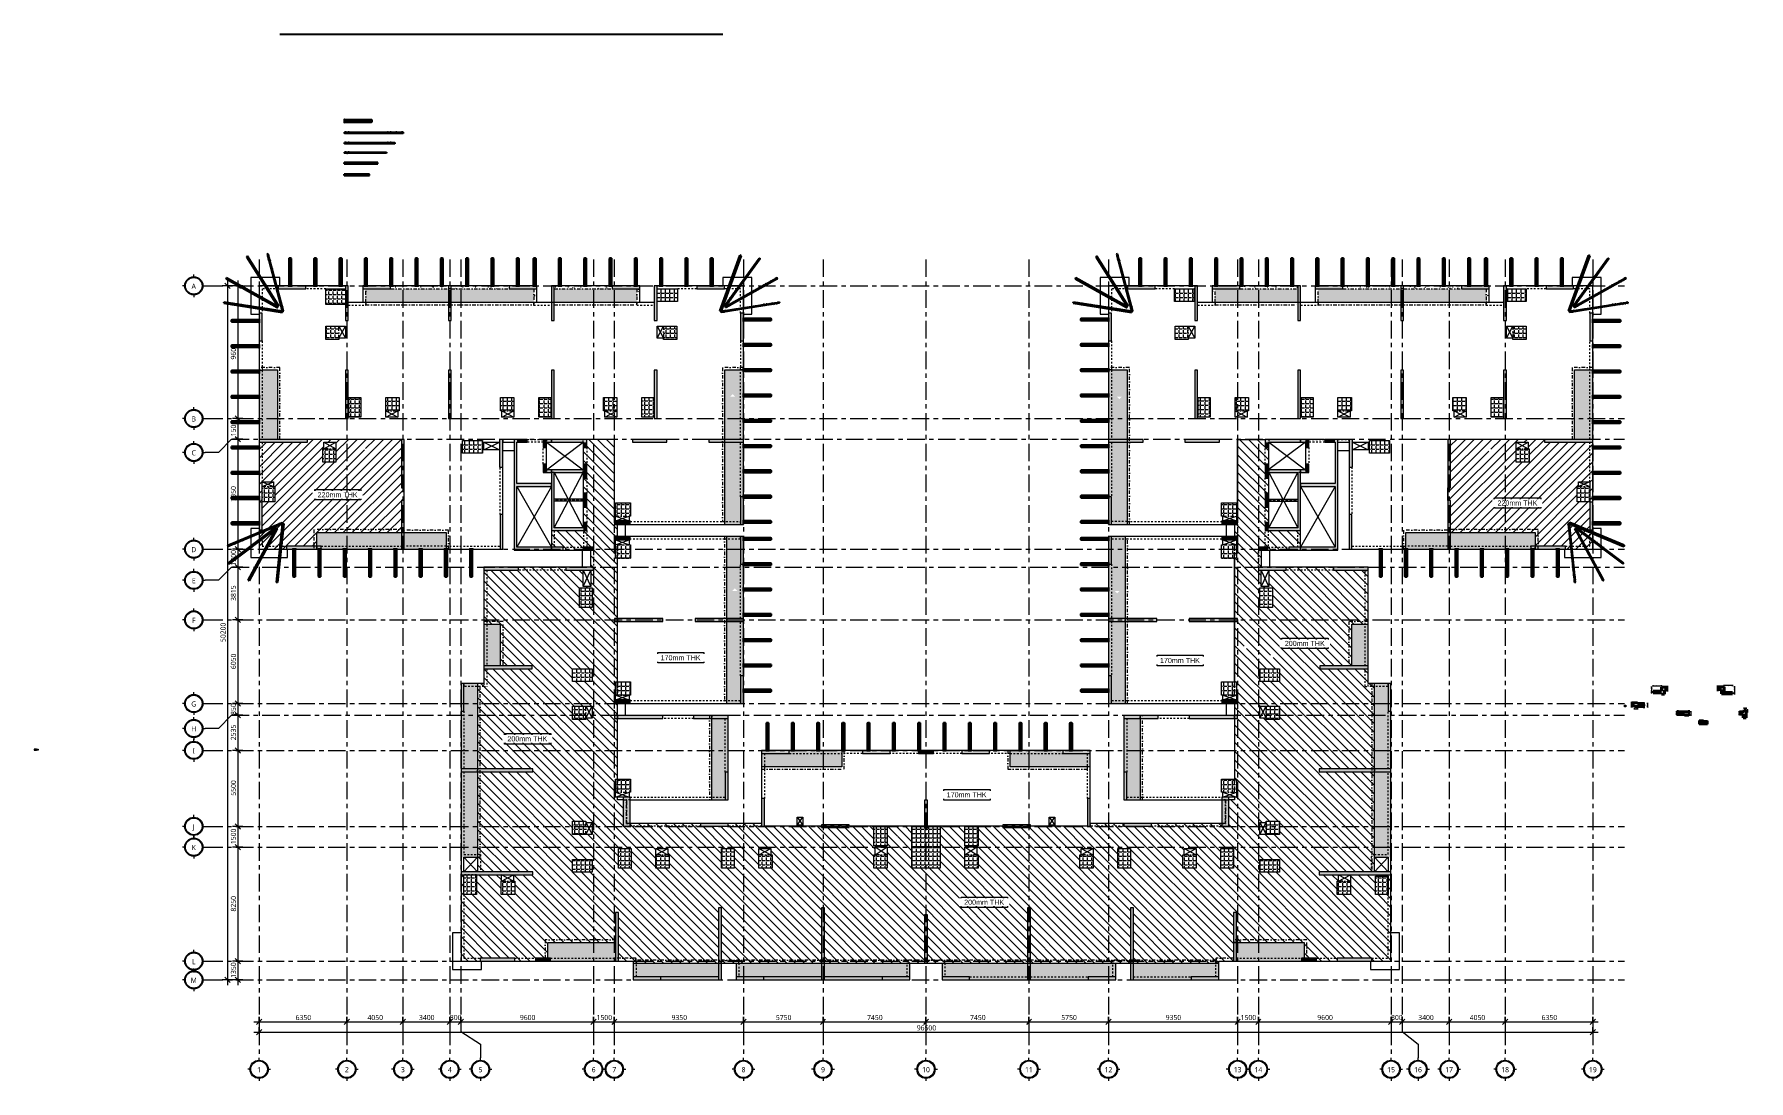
# Model space of a CAD drawing. Header units: millimetres. Extents: x 472 to 124515, y -23895 to 51792.
import ezdxf

# ---------------------------------------------------------------- set-up
doc = ezdxf.new("R2010")
doc.units = ezdxf.units.MM
doc.header["$LTSCALE"] = 100
for name, pattern in [('Caché', [3, 2, -1]), ('cham gach', [5.5, 2.5, -1.5, 0, -1.5]), ('HIDDEN', [0.375, 0.25, -0.125]), ('IMPORT-HIDDEN', [9.525, 6.35, -3.175]), ('Ligne de quadrillage', [22.225, 12.7, -3.175, 3.175, -3.175]), ('Tiret', [2.5, 1.25, -1.25])]:
    doc.linetypes.add(name, pattern=pattern)
for name, color, linetype, lineweight in [('3L', 1, 'Continuous', 30), ('A-000-M_MASS', 13, 'Continuous', 5), ('A-010-D_DIM', 211, 'Continuous', 5), ('A-010-D_DIM-150', 211, 'Continuous', 5), ('A-010-D_DIM-20', 211, 'Continuous', 5), ('A-010-M_LINE', 90, 'Continuous', 5), ('A-010-M_LINE-M', 33, 'Continuous', 40), ('A-010-M_LINE-T', 151, 'Continuous', 13), ('A-010_MH_LINE', 90, 'Caché', 5), ('A-200-M_WALL_EXT', 113, 'Continuous', 15), ('A-200-M_WALL_PAT', 111, 'Continuous', 15), ('A-200-MH_WALL', 110, 'Tiret', 9), ('A-230-H-FLOOR', 190, 'Continuous', 15), ('A-230-M_FLOOR', 192, 'Continuous', 15), ('A-230-MH_FLOOR', 190, 'cham gach', 9), ('S-280-M_COLUMN', 52, 'Continuous', 15), ('S-280-M_STRUCT_FRAME', 12, 'Continuous', 15), ('S-280-MH_COLUMN', 52, 'Tiret', 5), ('Z-000-T_TEXT', 131, 'Continuous', 5), ('Z-030-M_GRID', 191, 'Continuous', 5), ('Z-033_T_GRIDREF', 31, 'Continuous', 5), ('Z-060-M_DETAIL', 92, 'Continuous', 5), ('Z-060-M_LINE_MEDIUM', 33, 'Continuous', 25)]:
    doc.layers.add(name, color=color, linetype=linetype, lineweight=lineweight)
doc.layers.add('T300', color=40, linetype='Continuous')
doc.layers.add('Z BEAM', color=7, linetype='Continuous')
doc.layers.get('Z-060-M_DETAIL').off()
doc.styles.add('Arial', font='arial.ttf', dxfattribs={"height": 368.82485})
doc.styles.add('Trebuchet MS', font='trebuc.ttf', dxfattribs={"height": 369.230769})
doc.styles.add('Trebuchet MS_1', font='trebuc.ttf', dxfattribs={"height": 49.230769})
doc.dimstyles.new('ART-Cotes_linéaires', dxfattribs={"dimscale": 304.8, "dimtxt": 375, "dimasz": 1.230315, "dimexe": 1.230315, "dimexo": 0.0625, "dimgap": 0.098425, "dimtad": 1, "dimdec": 0, "dimdsep": 46, "dimtxsty": 'Trebuchet MS', "dimblk1": 'OBLIQUE', "dimblk2": 'OBLIQUE', "dimsah": 1, "dimcen": 0.09, "dimdle": 1.230315, "dimazin": 0, "dimtfac": 1, "dimtdec": 4, "dimtix": 1, "dimtmove": 0, "dimatfit": 3, "dimfxl": 1.230315, "dimfxlon": 1, "dimtvp": 1, "dimtolj": 1, "dimtzin": 0, "dimarcsym": 2})
doc.dimstyles.new('ART-Cotes_linéaires_1', dxfattribs={"dimscale": 304.8, "dimtxt": 50, "dimasz": 0.164042, "dimexe": 0.164042, "dimexo": 0.0625, "dimgap": 0.013123, "dimtad": 1, "dimdec": 0, "dimdsep": 46, "dimtxsty": 'Trebuchet MS_1', "dimblk1": 'OBLIQUE', "dimblk2": 'OBLIQUE', "dimsah": 1, "dimcen": 0.09, "dimdle": 0.164042, "dimazin": 0, "dimtfac": 1, "dimtdec": 4, "dimtix": 1, "dimtmove": 0, "dimatfit": 3, "dimfxl": 0.164042, "dimfxlon": 1, "dimtvp": 1, "dimtolj": 1, "dimtzin": 0, "dimarcsym": 2})
pattern_1 = [(0, (64988.6, 0), (1219.2, 304.8), [50.292, -864.108, 50.292, -864.108, -4876.8]), (0, (64988.6, 0), (1219.2, 304.8), [-1828.8, 50.292, -1778.508, 50.292, -864.108, -2133.6]), (0, (64988.6, 0), (1219.2, 304.8), [-4572, 50.292, -559.308, 50.292, -1473.708]), (120, (65445.8, 152.4), (-873.5645, 903.4582), [50.292, -864.108, 50.292, -5740.908]), (120, (65445.8, 152.4), (-873.5645, 903.4582), [-964.692, -864.108, 50.292, -1778.508, -3048]), (120, (65445.8, 152.4), (-873.5645, 903.4582), [-3657.6, 50.292, -864.108, 50.292, -2083.308]), (120, (65445.8, 152.4), (-873.5645, 903.4582), [-4622.292, -559.308, 50.292, -1473.708]), (240, (65598.2, 762), (-345.6355, -1208.2582), [50.292, -864.108, 50.292, -864.108, -4876.8]), (240, (65598.2, 762), (-345.6355, -1208.2582), [-1828.8, 50.292, -1778.508, 50.292, -864.108, -2133.6]), (240, (65598.2, 762), (-345.6355, -1208.2582), [-4572, 50.292, -559.308, 50.292, -1473.708])]

msp = doc.modelspace()

# ---------------------------------------------------------------- blocks, each defined once
blk = doc.blocks.new('Detail_Items_Break_Line - Standard-1979558-SECTION 2-2 _TYPICAL_')
at = {"layer": 'Z-060-M_LINE_MEDIUM'}
for p, q in [((3450, 3319), (3500, 3331)), ((3550, 3294), (3450, 3319)), ((3500, 3331), (3500, 3506)), ((3500, 3281), (3550, 3294)), ((3500, 3106), (3500, 3281))]:
    blk.add_line(p, q, dxfattribs=at)
blk = doc.blocks.new('Detail_Items_Break_Line - Standard-1979485-SECTION 2-2 _TYPICAL_')
at = {"layer": 'Z-060-M_LINE_MEDIUM'}
for p, q in [((4424, 3273), (4324, 3248)), ((4324, 3248), (4374, 3235)), ((4374, 3460), (4374, 3285)), ((4374, 3285), (4424, 3273)), ((4374, 3235), (4374, 3060))]:
    blk.add_line(p, q, dxfattribs=at)
blk = doc.blocks.new('Detail_Items_Break_Line - Standard-545018-BMA_STR_AUVENT TYPICAL SECTION')
at = {"layer": 'Z-060-M_LINE_MEDIUM'}
for p, q in [((4344, 4480), (4244, 4455)), ((4244, 4455), (4294, 4443)), ((4294, 4668), (4294, 4493)), ((4294, 4493), (4344, 4480)), ((4294, 4443), (4294, 4268))]:
    blk.add_line(p, q, dxfattribs=at)
blk = doc.blocks.new('Detail_Items_Break_Line - Standard-1050654-BMA_STR_S200-S250')
at = {"layer": 'Z-060-M_LINE_MEDIUM'}
for p, q in [((3627, 2728), (3577, 2715)), ((3577, 2715), (3677, 2690)), ((3627, 2903), (3627, 2728)), ((3677, 2690), (3627, 2678)), ((3627, 2678), (3627, 2503))]:
    blk.add_line(p, q, dxfattribs=at)
blk = doc.blocks.new('Detail_Items_Break_Line - Standard-1173038-BMA_STR_S200-S250')
at = {"layer": 'Z-060-M_LINE_MEDIUM'}
for p, q in [((2787, 2690), (2887, 2715)), ((2837, 2678), (2787, 2690)), ((2837, 2728), (2837, 2903)), ((2887, 2715), (2837, 2728)), ((2837, 2503), (2837, 2678))]:
    blk.add_line(p, q, dxfattribs=at)
blk = doc.blocks.new('Detail_Items_Break_Line - Standard-1047560-BMA_STR_SLAB SETDOWN SECTIONS - DROP 30mm')
at = {"layer": 'Z-060-M_LINE_MEDIUM'}
for p, q in [((95956, 2033), (95906, 2020)), ((95906, 2020), (96006, 1995)), ((95956, 2125), (95956, 2033)), ((96006, 1995), (95956, 1983)), ((95956, 1983), (95956, 1887))]:
    blk.add_line(p, q, dxfattribs=at)
blk = doc.blocks.new('Detail_Items_Break_Line - Standard-1047561-BMA_STR_SLAB SETDOWN SECTIONS - DROP 30mm')
at = {"layer": 'Z-060-M_LINE_MEDIUM'}
for p, q in [((95306, 2013), (95406, 2038)), ((95356, 2000), (95306, 2013)), ((95356, 2050), (95356, 2161)), ((95406, 2038), (95356, 2050)), ((95356, 1892), (95356, 2000))]:
    blk.add_line(p, q, dxfattribs=at)
blk = doc.blocks.new('Detail_Items_Break_Line - Standard-1979558-BMA_STR_AUVENT TYPICAL SECTION 2')
at = {"layer": 'Z-060-M_LINE_MEDIUM'}
for p, q in [((3303, 4504), (3353, 4516)), ((3403, 4479), (3303, 4504)), ((3353, 4516), (3353, 4691)), ((3353, 4466), (3403, 4479)), ((3353, 4291), (3353, 4466))]:
    blk.add_line(p, q, dxfattribs=at)
blk = doc.blocks.new('M_Break Line - M_Break Line-2311581-BMA_STR_CURB130')
at = {"layer": 'Z-060-M_LINE_MEDIUM'}
for p, q in [((2831, 2672), (2882, 2710)), ((2856, 2653), (2831, 2672)), ((2856, 2729), (2856, 2844)), ((2882, 2710), (2856, 2729)), ((2856, 2539), (2856, 2653))]:
    blk.add_line(p, q, dxfattribs=at)
blk = doc.blocks.new('DIMBLOCK33-SECTION 2-2 _TYPICAL_')
at = {"layer": 'A-010-D_DIM-20', "transparency": 16777216}
for p, q in [((117139, 3380), (117239, 3380)), ((117189, 3380), (117139, 3380)), ((117139, 3160), (117239, 3160)), ((117189, 3160), (117139, 3160)), ((117189, 3430), (117189, 3110))]:
    blk.add_line(p, q, dxfattribs=at)
at = {"layer": 'A-010-D_DIM-20', "lineweight": 15, "transparency": 16777216}
for p, q in [((117189, 3380), (117164, 3405)), ((117189, 3160), (117164, 3185)), ((117189, 3380), (117214, 3355)), ((117189, 3160), (117214, 3135))]:
    blk.add_line(p, q, dxfattribs=at)
at = {"layer": 'A-010-D_DIM-20', "color": 0, "transparency": 16777216, "insert": (117122, 3114), "char_height": 49.2, "width": 374.24, "attachment_point": 1, "rotation": 90, "line_spacing_factor": 1.032839, "style": 'Trebuchet MS_1'}
blk.add_mtext('SLAB THK.', dxfattribs=at)
blk = doc.blocks.new('_Oblique')
at = {"color": 0, "linetype": 'ByBlock', "lineweight": -2}
blk.add_line((-0.5, -0.5), (0.5, 0.5), dxfattribs=at)
blk = doc.blocks.new('DIMBLOCK34-SECTION 2-2 _TYPICAL_')
at = {"layer": 'A-010-D_DIM-20', "transparency": 16777216}
for p, q in [((116203, 3001), (116523, 3001)), ((116253, 3051), (116253, 2951)), ((116253, 3001), (116253, 3051)), ((116473, 3051), (116473, 2951)), ((116473, 3001), (116473, 3051))]:
    blk.add_line(p, q, dxfattribs=at)
at = {"layer": 'A-010-D_DIM-20', "lineweight": 15, "transparency": 16777216}
for p, q in [((116253, 3001), (116228, 2976)), ((116253, 3001), (116278, 3026)), ((116473, 3001), (116448, 2976)), ((116473, 3001), (116498, 3026))]:
    blk.add_line(p, q, dxfattribs=at)
at = {"layer": 'A-010-D_DIM-20', "color": 0, "transparency": 16777216, "insert": (116207, 3068), "char_height": 49.2, "width": 374.24, "attachment_point": 1, "line_spacing_factor": 1.032839, "style": 'Trebuchet MS_1'}
blk.add_mtext('SLAB THK.', dxfattribs=at)
blk = doc.blocks.new('DIMBLOCK35-SECTION 2-2 _TYPICAL_')
at = {"layer": 'A-010-D_DIM-20', "transparency": 16777216}
for p, q in [((116621, 3430), (116721, 3430)), ((116671, 3430), (116621, 3430)), ((116721, 3380), (116621, 3380)), ((116671, 3480), (116671, 3330)), ((116671, 3380), (116721, 3380))]:
    blk.add_line(p, q, dxfattribs=at)
at = {"layer": 'A-010-D_DIM-20', "lineweight": 15, "transparency": 16777216}
for p, q in [((116671, 3430), (116646, 3455)), ((116671, 3380), (116646, 3405)), ((116671, 3430), (116696, 3405)), ((116671, 3380), (116696, 3355))]:
    blk.add_line(p, q, dxfattribs=at)
at = {"layer": 'A-010-D_DIM-20', "color": 0, "transparency": 16777216, "insert": (116605, 3369), "char_height": 49.2, "width": 85.42, "attachment_point": 1, "rotation": 90, "line_spacing_factor": 1.032839, "style": 'Trebuchet MS_1'}
blk.add_mtext('50', dxfattribs=at)
blk = doc.blocks.new('DIMBLOCK36-BMA_STR_AUVENT TYPICAL SECTION')
at = {"layer": 'A-010-D_DIM-20', "transparency": 16777216}
for p, q in [((117529, 4571), (117429, 4571)), ((117529, 4271), (117429, 4271)), ((117479, 4621), (117479, 4271)), ((117479, 4571), (117529, 4571)), ((117479, 4271), (117529, 4271))]:
    blk.add_line(p, q, dxfattribs=at)
at = {"layer": 'A-010-D_DIM-20', "lineweight": 15, "transparency": 16777216}
for p, q in [((117479, 4571), (117454, 4596)), ((117479, 4271), (117454, 4296)), ((117479, 4571), (117504, 4546)), ((117479, 4271), (117504, 4246))]:
    blk.add_line(p, q, dxfattribs=at)
at = {"layer": 'A-010-D_DIM-20', "color": 0, "transparency": 16777216, "char_height": 49.2, "attachment_point": 1, "rotation": 90, "line_spacing_factor": 1.032839, "style": 'Trebuchet MS_1'}
for s, insert, width in [('300', (117413, 4368), 128.14), ('(*)', (117505, 4384), 88.47)]:
    blk.add_mtext(s, dxfattribs=dict(at, insert=insert, width=width))
blk = doc.blocks.new('DIMBLOCK37-BMA_STR_AUVENT TYPICAL SECTION')
at = {"layer": 'A-010-D_DIM-20', "transparency": 16777216}
for p, q in [((117529, 4271), (117429, 4271)), ((117529, 4171), (117429, 4171)), ((117479, 4271), (117479, 4121)), ((117479, 4271), (117529, 4271)), ((117479, 4171), (117529, 4171))]:
    blk.add_line(p, q, dxfattribs=at)
at = {"layer": 'A-010-D_DIM-20', "lineweight": 15, "transparency": 16777216}
for p, q in [((117479, 4271), (117454, 4296)), ((117479, 4171), (117454, 4196)), ((117479, 4271), (117504, 4246)), ((117479, 4171), (117504, 4146))]:
    blk.add_line(p, q, dxfattribs=at)
at = {"layer": 'A-010-D_DIM-20', "color": 0, "transparency": 16777216, "insert": (117413, 4168), "char_height": 49.2, "width": 128.14, "attachment_point": 1, "rotation": 90, "line_spacing_factor": 1.032839, "style": 'Trebuchet MS_1'}
blk.add_mtext('100', dxfattribs=at)
blk = doc.blocks.new('DIMBLOCK38-BMA_STR_AUVENT TYPICAL SECTION')
at = {"layer": 'A-010-D_DIM-20', "transparency": 16777216}
for p, q in [((117556, 4672), (118256, 4672)), ((117606, 4622), (117606, 4722)), ((117606, 4672), (117606, 4622)), ((118206, 4622), (118206, 4722)), ((118206, 4672), (118206, 4622))]:
    blk.add_line(p, q, dxfattribs=at)
at = {"layer": 'A-010-D_DIM-20', "lineweight": 15, "transparency": 16777216}
for p, q in [((117606, 4672), (117581, 4647)), ((117606, 4672), (117631, 4697)), ((118206, 4672), (118181, 4647)), ((118206, 4672), (118231, 4697))]:
    blk.add_line(p, q, dxfattribs=at)
at = {"layer": 'A-010-D_DIM-20', "color": 0, "transparency": 16777216, "char_height": 49.2, "attachment_point": 1, "line_spacing_factor": 1.032839, "style": 'Trebuchet MS_1'}
for s, insert, width in [('600', (117853, 4739), 128.14), ('(*)', (117869, 4646), 88.47)]:
    blk.add_mtext(s, dxfattribs=dict(at, insert=insert, width=width))
blk = doc.blocks.new('DIMBLOCK39-BMA_STR_S200-S250')
at = {"layer": 'A-010-D_DIM-20', "transparency": 16777216}
for p, q in [((119330, 2796), (119230, 2796)), ((119330, 2596), (119230, 2596)), ((119280, 2846), (119280, 2546)), ((119280, 2796), (119330, 2796)), ((119280, 2596), (119330, 2596))]:
    blk.add_line(p, q, dxfattribs=at)
at = {"layer": 'A-010-D_DIM-20', "lineweight": 15, "transparency": 16777216}
for p, q in [((119280, 2796), (119255, 2821)), ((119280, 2596), (119255, 2621)), ((119280, 2796), (119305, 2771)), ((119280, 2596), (119305, 2571))]:
    blk.add_line(p, q, dxfattribs=at)
at = {"layer": 'A-010-D_DIM-20', "color": 0, "transparency": 16777216, "insert": (119213, 2662), "char_height": 49.2, "width": 81.36, "attachment_point": 1, "rotation": 90, "line_spacing_factor": 1.032839, "style": 'Trebuchet MS_1'}
blk.add_mtext('S1', dxfattribs=at)
blk = doc.blocks.new('DIMBLOCK40-BMA_STR_S200-S250')
at = {"layer": 'A-010-D_DIM-20', "transparency": 16777216}
for p, q in [((120378, 2796), (120278, 2796)), ((120378, 2546), (120278, 2546)), ((120328, 2846), (120328, 2496)), ((120328, 2796), (120378, 2796)), ((120328, 2546), (120378, 2546))]:
    blk.add_line(p, q, dxfattribs=at)
at = {"layer": 'A-010-D_DIM-20', "lineweight": 15, "transparency": 16777216}
for p, q in [((120328, 2796), (120303, 2821)), ((120328, 2546), (120303, 2571)), ((120328, 2796), (120353, 2771)), ((120328, 2546), (120353, 2521))]:
    blk.add_line(p, q, dxfattribs=at)
at = {"layer": 'A-010-D_DIM-20', "color": 0, "transparency": 16777216, "insert": (120261, 2637), "char_height": 49.2, "width": 81.36, "attachment_point": 1, "rotation": 90, "line_spacing_factor": 1.032839, "style": 'Trebuchet MS_1'}
blk.add_mtext('S2', dxfattribs=at)
blk = doc.blocks.new('DIMBLOCK41-BMA_STR_S200-S250')
at = {"layer": 'A-010-D_DIM-20', "transparency": 16777216}
for p, q in [((119701, 2596), (119801, 2596)), ((119751, 2596), (119701, 2596)), ((119801, 2546), (119701, 2546)), ((119751, 2496), (119751, 2646)), ((119751, 2546), (119801, 2546))]:
    blk.add_line(p, q, dxfattribs=at)
at = {"layer": 'A-010-D_DIM-20', "lineweight": 15, "transparency": 16777216}
for p, q in [((119751, 2596), (119726, 2621)), ((119751, 2546), (119726, 2571)), ((119751, 2596), (119776, 2571)), ((119751, 2546), (119776, 2521))]:
    blk.add_line(p, q, dxfattribs=at)
at = {"layer": 'A-010-D_DIM-20', "color": 0, "transparency": 16777216, "insert": (119684, 2513), "char_height": 49.2, "width": 139.32, "attachment_point": 1, "rotation": 90, "line_spacing_factor": 1.032839, "style": 'Trebuchet MS_1'}
blk.add_mtext('DAL', dxfattribs=at)
blk = doc.blocks.new('DIMBLOCK42-BMA_STR_SLAB SETDOWN SECTIONS - DROP 30mm')
at = {"layer": 'A-010-D_DIM-20', "transparency": 16777216}
for p, q in [((121310, 2125), (121410, 2125)), ((121360, 2125), (121310, 2125)), ((121310, 2095), (121410, 2095)), ((121360, 2095), (121310, 2095)), ((121360, 2045), (121360, 2175))]:
    blk.add_line(p, q, dxfattribs=at)
at = {"layer": 'A-010-D_DIM-20', "lineweight": 15, "transparency": 16777216}
for p, q in [((121360, 2125), (121335, 2150)), ((121360, 2095), (121335, 2120)), ((121360, 2125), (121385, 2100)), ((121360, 2095), (121385, 2070))]:
    blk.add_line(p, q, dxfattribs=at)
at = {"layer": 'A-010-D_DIM-20', "color": 0, "transparency": 16777216, "insert": (121293, 2074), "char_height": 49.2, "width": 85.42, "attachment_point": 1, "rotation": 90, "line_spacing_factor": 1.032839, "style": 'Trebuchet MS_1'}
blk.add_mtext('30', dxfattribs=at)
blk = doc.blocks.new('DIMBLOCK43-BMA_STR_AUVENT TYPICAL SECTION 2')
at = {"layer": 'A-010-D_DIM-20', "transparency": 16777216}
for p, q in [((123427, 4594), (123527, 4594)), ((123477, 4594), (123427, 4594)), ((123427, 4194), (123527, 4194)), ((123477, 4194), (123427, 4194)), ((123477, 4644), (123477, 4194))]:
    blk.add_line(p, q, dxfattribs=at)
at = {"layer": 'A-010-D_DIM-20', "lineweight": 15, "transparency": 16777216}
for p, q in [((123477, 4594), (123452, 4619)), ((123477, 4194), (123452, 4219)), ((123477, 4594), (123502, 4569)), ((123477, 4194), (123502, 4169))]:
    blk.add_line(p, q, dxfattribs=at)
at = {"layer": 'A-010-D_DIM-20', "color": 0, "transparency": 16777216, "char_height": 49.2, "attachment_point": 1, "rotation": 90, "line_spacing_factor": 1.032839, "style": 'Trebuchet MS_1'}
for s, insert, width in [('400', (123411, 4341), 128.14), ('(*)', (123503, 4357), 88.47)]:
    blk.add_mtext(s, dxfattribs=dict(at, insert=insert, width=width))
blk = doc.blocks.new('DIMBLOCK44-BMA_STR_AUVENT TYPICAL SECTION 2')
at = {"layer": 'A-010-D_DIM-20', "transparency": 16777216}
for p, q in [((123427, 4194), (123527, 4194)), ((123477, 4194), (123427, 4194)), ((123427, 4094), (123527, 4094)), ((123477, 4094), (123427, 4094)), ((123477, 4194), (123477, 4044))]:
    blk.add_line(p, q, dxfattribs=at)
at = {"layer": 'A-010-D_DIM-20', "lineweight": 15, "transparency": 16777216}
for p, q in [((123477, 4194), (123452, 4219)), ((123477, 4094), (123452, 4119)), ((123477, 4194), (123502, 4169)), ((123477, 4094), (123502, 4069))]:
    blk.add_line(p, q, dxfattribs=at)
at = {"layer": 'A-010-D_DIM-20', "color": 0, "transparency": 16777216, "insert": (123411, 4091), "char_height": 49.2, "width": 128.14, "attachment_point": 1, "rotation": 90, "line_spacing_factor": 1.032839, "style": 'Trebuchet MS_1'}
blk.add_mtext('100', dxfattribs=at)
blk = doc.blocks.new('DIMBLOCK45-BMA_STR_AUVENT TYPICAL SECTION 2')
at = {"layer": 'A-010-D_DIM-20', "transparency": 16777216}
for p, q in [((123401, 4695), (122701, 4695)), ((122751, 4645), (122751, 4745)), ((122751, 4695), (122751, 4645)), ((123351, 4645), (123351, 4745)), ((123351, 4695), (123351, 4645))]:
    blk.add_line(p, q, dxfattribs=at)
at = {"layer": 'A-010-D_DIM-20', "lineweight": 15, "transparency": 16777216}
for p, q in [((122751, 4695), (122726, 4670)), ((122751, 4695), (122776, 4720)), ((123351, 4695), (123326, 4670)), ((123351, 4695), (123376, 4720))]:
    blk.add_line(p, q, dxfattribs=at)
at = {"layer": 'A-010-D_DIM-20', "color": 0, "transparency": 16777216, "char_height": 49.2, "attachment_point": 1, "line_spacing_factor": 1.032839, "style": 'Trebuchet MS_1'}
for s, insert, width in [('600', (122997, 4762), 128.14), ('(*)', (123014, 4669), 88.47)]:
    blk.add_mtext(s, dxfattribs=dict(at, insert=insert, width=width))
blk = doc.blocks.new('DIMBLOCK46-BMA_STR_CURB130')
at = {"layer": 'A-010-D_DIM-20', "transparency": 16777216}
for p, q in [((124374, 2926), (124474, 2926)), ((124424, 2926), (124374, 2926)), ((124374, 2796), (124474, 2796)), ((124424, 2796), (124374, 2796)), ((124424, 2746), (124424, 2976))]:
    blk.add_line(p, q, dxfattribs=at)
at = {"layer": 'A-010-D_DIM-20', "lineweight": 15, "transparency": 16777216}
for p, q in [((124424, 2926), (124399, 2951)), ((124424, 2796), (124399, 2821)), ((124424, 2926), (124449, 2901)), ((124424, 2796), (124449, 2771))]:
    blk.add_line(p, q, dxfattribs=at)
at = {"layer": 'A-010-D_DIM-20', "color": 0, "transparency": 16777216, "char_height": 49.2, "attachment_point": 1, "rotation": 90, "line_spacing_factor": 1.032839, "style": 'Trebuchet MS_1'}
for s, insert, width in [('130', (124358, 2808), 128.14), ('(*)', (124450, 2825), 88.47)]:
    blk.add_mtext(s, dxfattribs=dict(at, insert=insert, width=width))
blk = doc.blocks.new('DIMBLOCK47-BMA_STR_CURB130')
at = {"layer": 'A-010-D_DIM-20', "transparency": 16777216}
for p, q in [((124148, 3043), (124378, 3043)), ((124198, 2993), (124198, 3093)), ((124198, 3043), (124198, 2993)), ((124328, 2993), (124328, 3093)), ((124328, 3043), (124328, 2993))]:
    blk.add_line(p, q, dxfattribs=at)
at = {"layer": 'A-010-D_DIM-20', "lineweight": 15, "transparency": 16777216}
for p, q in [((124198, 3043), (124173, 3018)), ((124198, 3043), (124223, 3068)), ((124328, 3043), (124303, 3018)), ((124328, 3043), (124353, 3068))]:
    blk.add_line(p, q, dxfattribs=at)
at = {"layer": 'A-010-D_DIM-20', "color": 0, "transparency": 16777216, "char_height": 49.2, "attachment_point": 1, "line_spacing_factor": 1.032839, "style": 'Trebuchet MS_1'}
for s, insert, width in [('130', (124210, 3110), 128.14), ('(*)', (124226, 3017), 88.47)]:
    blk.add_mtext(s, dxfattribs=dict(at, insert=insert, width=width))
blk = doc.blocks.new('Bracket T300')
at = {"layer": '3L', "true_color": 0xfecc66}
h = blk.add_hatch(color=31, dxfattribs=at)
h.paths.add_polyline_path([(138046, 596), (138046, 836), (138034, 836), (138034, 596)])
h.paths.add_polyline_path([(138046, 781), (138034, 781), (138034, 811), (138046, 811)], flags=17)
h.paths.add_polyline_path([(138046, 621), (138034, 621), (138034, 651), (138046, 651)], flags=17)
at = {"layer": '3L', "color": 31, "true_color": 0xfecc66}
for points in [[(138050, 796), (138030, 796)], [(138050, 636), (138030, 636)]]:
    blk.add_lwpolyline(points, dxfattribs=at)
for points in [[(138046, 596), (138046, 836), (138034, 836), (138034, 596)], [(138046, 781), (138034, 781), (138034, 811), (138046, 811)], [(138046, 621), (138034, 621), (138034, 651), (138046, 651)], [(140034, 713), (140034, 719), (138046, 719), (138046, 713)]]:
    blk.add_lwpolyline(points, close=True, dxfattribs=at)
blk.add_lwpolyline([(138046, 641), (140009, 641, 0.4142136), (140034, 666), (140034, 766, 0.4142136), (140009, 791), (138046, 791)], format="xyb", close=True, dxfattribs=at)
for centre in [(138159, 756), (138159, 676), (138259, 756), (138259, 676), (138534, 756), (138534, 676), (138634, 756), (138634, 676), (138734, 756), (138734, 676), (139034, 756), (139034, 676), (139134, 756), (139134, 676), (139234, 756), (139234, 676), (139359, 756), (139359, 676), (139459, 756), (139459, 676), (139559, 756), (139559, 676), (139759, 756), (139759, 676), (139859, 756), (139859, 676), (139959, 756), (139959, 676)]:
    blk.add_circle(centre, 9, dxfattribs=at)
blk = doc.blocks.new('Z-BEAM 2440')
at = {"layer": 'Z BEAM'}
for points in [[(138072, -129), (138063, -129), (138063, -90), (138056, -90), (138068, -69), (138080, -90), (138072, -90)], [(140412, -129), (140421, -129), (140421, -90), (140429, -90), (140417, -69), (140405, -90), (140412, -90)]]:
    blk.add_hatch(color=5, dxfattribs=at).paths.add_polyline_path(points)
at = {"layer": 'Defpoints', "color": 5, "linetype": 'HIDDEN', "ltscale": 25}
for p, q in [((138158, -65), (138036, -65)), ((138036, -65), (138036, -66)), ((138157, -66), (138036, -66)), ((138194, -130), (138157, -66)), ((138195, -129), (138158, -65)), ((138194, -130), (138258, -130)), ((138195, -129), (138257, -129)), ((138257, -129), (138294, -65)), ((138258, -130), (138295, -66)), ((138361, -65), (138294, -65)), ((138361, -66), (138295, -66)), ((138398, -129), (138361, -65)), ((138398, -130), (138361, -66)), ((138461, -129), (138398, -129)), ((138461, -130), (138398, -130)), ((138461, -129), (138498, -65)), ((138461, -130), (138498, -66)), ((138498, -65), (138565, -65)), ((138498, -66), (138564, -66)), ((138601, -130), (138564, -66)), ((138602, -129), (138565, -65)), ((138665, -130), (138601, -130)), ((138664, -129), (138602, -129)), ((138664, -129), (138701, -65)), ((138665, -130), (138702, -66)), ((138701, -65), (138768, -65)), ((138702, -66), (138767, -66)), ((138804, -130), (138767, -66)), ((138805, -129), (138768, -65)), ((138868, -130), (138804, -130)), ((138867, -129), (138805, -129)), ((138867, -129), (138904, -65)), ((138868, -130), (138905, -66)), ((138904, -65), (138971, -65)), ((138905, -66), (138970, -66)), ((139007, -130), (138970, -66)), ((139008, -129), (138971, -65)), ((139071, -130), (139007, -130)), ((139070, -129), (139008, -129)), ((139070, -129), (139107, -65)), ((139071, -130), (139108, -66)), ((139107, -65), (139174, -65)), ((139108, -66), (139173, -66)), ((139210, -130), (139173, -66)), ((139211, -129), (139174, -65)), ((139274, -130), (139210, -130)), ((139273, -129), (139211, -129)), ((139273, -129), (139310, -65)), ((139274, -130), (139311, -66)), ((139377, -65), (139310, -65)), ((139377, -66), (139311, -66)), ((139414, -129), (139377, -65)), ((139414, -130), (139377, -66)), ((139477, -129), (139414, -129)), ((139477, -130), (139414, -130)), ((139477, -129), (139514, -65)), ((139477, -130), (139514, -66)), ((139581, -65), (139514, -65)), ((139580, -66), (139514, -66)), ((139617, -130), (139580, -66)), ((139618, -129), (139581, -65)), ((139681, -130), (139617, -130)), ((139680, -129), (139618, -129)), ((139680, -129), (139717, -65)), ((139681, -130), (139718, -66)), ((139717, -65), (139784, -65)), ((139718, -66), (139783, -66)), ((139820, -130), (139783, -66)), ((139821, -129), (139784, -65)), ((139884, -130), (139820, -130)), ((139883, -129), (139821, -129)), ((139883, -129), (139920, -65)), ((139884, -130), (139921, -66)), ((139987, -65), (139920, -65)), ((139986, -66), (139921, -66)), ((140023, -130), (139986, -66)), ((140024, -129), (139987, -65)), ((140023, -130), (140087, -130)), ((140024, -129), (140086, -129)), ((140086, -129), (140123, -65)), ((140087, -130), (140124, -66)), ((140123, -65), (140190, -65)), ((140124, -66), (140189, -66)), ((140226, -130), (140189, -66)), ((140227, -129), (140190, -65)), ((140226, -130), (140290, -130)), ((140227, -129), (140289, -129)), ((140289, -129), (140326, -65)), ((140290, -130), (140327, -66)), ((140449, -65), (140326, -65)), ((140449, -66), (140327, -66)), ((140449, -65), (140449, -66))]:
    blk.add_line(p, q, dxfattribs=at)
at = {"layer": 'Z BEAM', "color": 5}
for p, q in [((138020, -98), (138033, -98)), ((138023, -56), (138029, -56)), ((138023, -88), (138029, -88)), ((138023, -108), (138029, -108)), ((138029, -140), (138023, -140)), ((140455, -53), (138029, -53)), ((138029, -53), (138029, -142)), ((138029, -142), (140455, -142)), ((140465, -98), (140452, -98)), ((140455, -142), (140455, -53)), ((140462, -56), (140455, -56)), ((140462, -88), (140455, -88)), ((140462, -108), (140455, -108)), ((140455, -140), (140462, -140))]:
    blk.add_line(p, q, dxfattribs=at)
at = {"layer": 'Z BEAM', "color": 7}
for p, q in [((138023, -140), (138023, -56)), ((140462, -140), (140462, -56))]:
    blk.add_line(p, q, dxfattribs=at)
at = {"layer": 'Z BEAM', "color": 5}
for centre in [(138125, -98), (138226, -98), (138328, -98), (138430, -98), (138531, -98), (138633, -98), (138734, -98), (138836, -98), (138938, -98), (139039, -98), (139141, -98), (139242, -98), (139344, -98), (139446, -98), (139547, -98), (139649, -98), (139750, -98), (139852, -98), (139954, -98), (140055, -98), (140157, -98), (140258, -98), (140360, -98)]:
    blk.add_circle(centre, 9.92, dxfattribs=at)
blk = doc.blocks.new('Z-BEAM 1830')
at = {"layer": 'Z BEAM'}
for points in [[(138072, -877), (138063, -877), (138063, -837), (138056, -837), (138068, -816), (138080, -837), (138072, -837)], [(139804, -877), (139813, -877), (139813, -837), (139821, -837), (139808, -816), (139796, -837), (139804, -837)]]:
    blk.add_hatch(color=5, dxfattribs=at).paths.add_polyline_path(points)
at = {"layer": 'Defpoints', "color": 5, "linetype": 'HIDDEN', "ltscale": 25}
for p, q in [((138158, -812), (138036, -812)), ((138036, -812), (138036, -814)), ((138157, -814), (138036, -814)), ((138194, -877), (138157, -814)), ((138195, -876), (138158, -812)), ((138194, -877), (138258, -877)), ((138195, -876), (138257, -876)), ((138257, -876), (138294, -812)), ((138258, -877), (138295, -814)), ((138361, -812), (138294, -812)), ((138361, -814), (138295, -814)), ((138398, -876), (138361, -812)), ((138398, -877), (138361, -814)), ((138461, -876), (138398, -876)), ((138461, -877), (138398, -877)), ((138461, -876), (138498, -812)), ((138461, -877), (138498, -814)), ((138498, -812), (138565, -812)), ((138498, -814), (138564, -814)), ((138601, -877), (138564, -814)), ((138602, -876), (138565, -812)), ((138665, -877), (138601, -877)), ((138664, -876), (138602, -876)), ((138664, -876), (138701, -812)), ((138665, -877), (138702, -814)), ((138701, -812), (138768, -812)), ((138702, -814), (138767, -814)), ((138804, -877), (138767, -814)), ((138805, -876), (138768, -812)), ((138868, -877), (138804, -877)), ((138867, -876), (138805, -876)), ((138867, -876), (138904, -812)), ((138868, -877), (138905, -814)), ((138904, -812), (138971, -812)), ((138905, -814), (138970, -814)), ((139007, -877), (138970, -814)), ((139008, -876), (138971, -812)), ((139071, -877), (139007, -877)), ((139070, -876), (139008, -876)), ((139070, -876), (139107, -812)), ((139071, -877), (139108, -814)), ((139107, -812), (139174, -812)), ((139108, -814), (139173, -814)), ((139210, -877), (139173, -814)), ((139211, -876), (139174, -812)), ((139274, -877), (139210, -877)), ((139273, -876), (139211, -876)), ((139273, -876), (139310, -812)), ((139274, -877), (139311, -814)), ((139377, -812), (139310, -812)), ((139377, -814), (139311, -814)), ((139414, -876), (139377, -812)), ((139414, -877), (139377, -814)), ((139477, -876), (139414, -876)), ((139477, -877), (139414, -877)), ((139477, -876), (139514, -812)), ((139477, -877), (139514, -814)), ((139581, -812), (139514, -812)), ((139580, -814), (139514, -814)), ((139617, -877), (139580, -814)), ((139618, -876), (139581, -812)), ((139681, -877), (139617, -877)), ((139680, -876), (139618, -876)), ((139680, -876), (139717, -812)), ((139681, -877), (139718, -814)), ((139717, -812), (139784, -812)), ((139847, -812), (139718, -812)), ((139718, -814), (139841, -814)), ((139841, -812), (139841, -814))]:
    blk.add_line(p, q, dxfattribs=at)
at = {"layer": 'Z BEAM', "color": 5}
for p, q in [((138020, -845), (138033, -845)), ((138023, -803), (138029, -803)), ((138023, -835), (138029, -835)), ((138023, -855), (138029, -855)), ((138029, -887), (138023, -887)), ((139847, -800), (138029, -800)), ((138029, -800), (138029, -889)), ((138029, -889), (139847, -889)), ((139847, -889), (139847, -800)), ((139853, -803), (139847, -803)), ((139847, -887), (139853, -887))]:
    blk.add_line(p, q, dxfattribs=at)
at = {"layer": 'Z BEAM', "color": 7}
for p, q in [((138023, -887), (138023, -803)), ((139853, -887), (139853, -803))]:
    blk.add_line(p, q, dxfattribs=at)
at = {"layer": 'Z BEAM', "color": 5}
for centre in [(138125, -845), (138226, -845), (138328, -845), (138430, -845), (138531, -845), (138633, -845), (138734, -845), (138836, -845), (138938, -845), (139039, -845), (139141, -845), (139242, -845), (139344, -845), (139446, -845), (139547, -845), (139649, -845), (139750, -845), (139752, -845)]:
    blk.add_circle(centre, 9.92, dxfattribs=at)
blk = doc.blocks.new('M P Z-BEAM 14 (4270)')
at = {"layer": 'Z BEAM'}
for points in [[(49, -32), (40, -32), (40, 8), (32, 8), (45, 28), (57, 8), (49, 8)], [(4218, -32), (4227, -32), (4227, 8), (4235, 8), (4222, 28), (4210, 8), (4218, 8)]]:
    blk.add_hatch(color=5, dxfattribs=at).paths.add_polyline_path(points)
at = {"layer": 'Defpoints', "color": 5, "linetype": 'HIDDEN', "ltscale": 25}
for p, q in [((136, 33), (13, 33)), ((13, 33), (13, 31)), ((135, 31), (13, 31)), ((172, -33), (135, 31)), ((173, -31), (136, 33)), ((235, -31), (272, 33)), ((236, -33), (273, 31)), ((339, 33), (272, 33)), ((338, 31), (273, 31)), ((375, -33), (338, 31)), ((376, -31), (339, 33)), ((438, -31), (475, 33)), ((439, -33), (476, 31)), ((475, 33), (542, 33)), ((476, 31), (541, 31)), ((578, -33), (541, 31)), ((579, -31), (542, 33)), ((641, -31), (678, 33)), ((642, -33), (679, 31)), ((678, 33), (745, 33)), ((679, 31), (745, 31)), ((782, -31), (745, 33)), ((782, -33), (745, 31)), ((845, -31), (882, 33)), ((845, -33), (882, 31)), ((882, 33), (949, 33)), ((882, 31), (948, 31)), ((985, -33), (948, 31)), ((986, -31), (949, 33)), ((1048, -31), (1085, 33)), ((1049, -33), (1086, 31)), ((1085, 33), (1152, 33)), ((1086, 31), (1151, 31)), ((1188, -33), (1151, 31)), ((1189, -31), (1152, 33)), ((1251, -31), (1288, 33)), ((1252, -33), (1289, 31)), ((1288, 33), (1355, 33)), ((1289, 31), (1354, 31)), ((1391, -33), (1354, 31)), ((1392, -31), (1355, 33)), ((1454, -31), (1491, 33)), ((1455, -33), (1492, 31)), ((1491, 33), (1558, 33)), ((1492, 31), (1557, 31)), ((1594, -33), (1557, 31)), ((1595, -31), (1558, 33)), ((1657, -31), (1694, 33)), ((1658, -33), (1695, 31)), ((1694, 33), (1761, 33)), ((1695, 31), (1761, 31)), ((1798, -31), (1761, 33)), ((1798, -33), (1761, 31)), ((1861, -31), (1898, 33)), ((1861, -33), (1898, 31)), ((1898, 33), (1965, 33)), ((1898, 31), (1964, 31)), ((2000, -33), (1963, 31)), ((2001, -31), (1964, 33)), ((2063, -31), (2100, 33)), ((2064, -33), (2101, 31)), ((2100, 33), (2167, 33)), ((2101, 31), (2166, 31)), ((2203, -33), (2166, 31)), ((2204, -31), (2167, 33)), ((2266, -31), (2303, 33)), ((2267, -33), (2304, 31)), ((2303, 33), (2370, 33)), ((2304, 31), (2369, 31)), ((2406, -33), (2369, 31)), ((2407, -31), (2370, 33)), ((2469, -31), (2506, 33)), ((2470, -33), (2507, 31)), ((2506, 33), (2573, 33)), ((2507, 31), (2573, 31)), ((2610, -31), (2573, 33)), ((2610, -33), (2573, 31)), ((2673, -31), (2710, 33)), ((2673, -33), (2710, 31)), ((2710, 33), (2777, 33)), ((2710, 31), (2776, 31)), ((2813, -33), (2776, 31)), ((2814, -31), (2777, 33)), ((2876, -31), (2913, 33)), ((2877, -33), (2914, 31)), ((2913, 33), (2980, 33)), ((2914, 31), (2979, 31)), ((3016, -33), (2979, 31)), ((3017, -31), (2980, 33)), ((3079, -31), (3116, 33)), ((3080, -33), (3117, 31)), ((3183, 33), (3116, 33)), ((3182, 31), (3117, 31)), ((3219, -33), (3182, 31)), ((3220, -31), (3183, 33)), ((3282, -31), (3319, 33)), ((3283, -33), (3320, 31)), ((3386, 33), (3319, 33)), ((3385, 31), (3320, 31)), ((3422, -33), (3385, 31)), ((3423, -31), (3386, 33)), ((3485, -31), (3522, 33)), ((3486, -33), (3523, 31)), ((3522, 33), (3589, 33)), ((3523, 31), (3589, 31)), ((3626, -31), (3589, 33)), ((3626, -33), (3589, 31)), ((3689, -31), (3726, 33)), ((3689, -33), (3726, 31)), ((3793, 33), (3726, 33)), ((3792, 31), (3726, 31)), ((3829, -33), (3792, 31)), ((3830, -31), (3793, 33)), ((3892, -31), (3929, 33)), ((3893, -33), (3930, 31)), ((3929, 33), (3996, 33)), ((3930, 31), (3995, 31)), ((4032, -33), (3995, 31)), ((4033, -31), (3996, 33)), ((4095, -31), (4132, 33)), ((4096, -33), (4133, 31)), ((4255, 33), (4132, 33)), ((4255, 31), (4133, 31)), ((4255, 33), (4255, 31)), ((172, -33), (236, -33)), ((173, -31), (235, -31)), ((439, -33), (375, -33)), ((438, -31), (376, -31)), ((642, -33), (578, -33)), ((641, -31), (579, -31)), ((845, -31), (782, -31)), ((845, -33), (782, -33)), ((1049, -33), (985, -33)), ((1048, -31), (986, -31)), ((1252, -33), (1188, -33)), ((1251, -31), (1189, -31)), ((1455, -33), (1391, -33)), ((1454, -31), (1392, -31)), ((1658, -33), (1594, -33)), ((1657, -31), (1595, -31)), ((1861, -31), (1798, -31)), ((1861, -33), (1798, -33)), ((2064, -33), (2000, -33)), ((2063, -31), (2001, -31)), ((2267, -33), (2203, -33)), ((2266, -31), (2204, -31)), ((2470, -33), (2406, -33)), ((2469, -31), (2407, -31)), ((2673, -31), (2610, -31)), ((2673, -33), (2610, -33)), ((2877, -33), (2813, -33)), ((2876, -31), (2814, -31)), ((3080, -33), (3016, -33)), ((3079, -31), (3017, -31)), ((3283, -33), (3219, -33)), ((3282, -31), (3220, -31)), ((3486, -33), (3422, -33)), ((3485, -31), (3423, -31)), ((3689, -31), (3626, -31)), ((3689, -33), (3626, -33)), ((3829, -33), (3893, -33)), ((3830, -31), (3892, -31)), ((4032, -33), (4096, -33)), ((4033, -31), (4095, -31))]:
    blk.add_line(p, q, dxfattribs=at)
at = {"layer": 'Z BEAM', "color": 5}
for p, q in [((-3, 0), (10, 0)), ((0, 42), (6, 42)), ((0, 10), (6, 10)), ((6, 44), (4261, 44)), ((6, -44), (6, 44)), ((4270, 0), (4258, 0)), ((4261, 44), (4261, -44)), ((4267, 42), (4261, 42)), ((4267, 10), (4261, 10)), ((0, -10), (6, -10)), ((6, -42), (0, -42)), ((4261, -44), (6, -44)), ((4267, -10), (4261, -10)), ((4261, -42), (4267, -42))]:
    blk.add_line(p, q, dxfattribs=at)
at = {"layer": 'Z BEAM', "color": 7}
for p, q in [((0, -42), (0, 42)), ((4267, -42), (4267, 42))]:
    blk.add_line(p, q, dxfattribs=at)
at = {"layer": 'Z BEAM', "color": 5}
for centre in [(102, 0), (203, 0), (305, 0), (406, 0), (508, 0), (610, 0), (711, 0), (813, 0), (914, 0), (1016, 0), (1118, 0), (1219, 0), (1321, 0), (1422, 0), (1524, 0), (1626, 0), (1727, 0), (1829, 0), (1930, 0), (2032, 0), (2134, 0), (2235, 0), (2337, 0), (2438, 0), (2540, 0), (2642, 0), (2743, 0), (2845, 0), (2946, 0), (3048, 0), (3150, 0), (3251, 0), (3353, 0), (3454, 0), (3556, 0), (3658, 0), (3759, 0), (3861, 0), (3962, 0), (4064, 0), (4166, 0)]:
    blk.add_circle(centre, 9.92, dxfattribs=at)
blk = doc.blocks.new('Z-BEAM 3050')
at = {"layer": 'Z BEAM'}
for points in [[(138082, -1453), (138073, -1453), (138073, -1413), (138065, -1413), (138077, -1393), (138090, -1413), (138082, -1413)], [(141033, -1453), (141042, -1453), (141042, -1413), (141050, -1413), (141038, -1393), (141026, -1413), (141033, -1413)]]:
    blk.add_hatch(color=5, dxfattribs=at).paths.add_polyline_path(points)
at = {"layer": 'Defpoints', "color": 5, "linetype": 'HIDDEN', "ltscale": 25}
for p, q in [((138168, -1388), (138046, -1388)), ((138046, -1388), (138046, -1390)), ((138168, -1390), (138046, -1390)), ((138205, -1452), (138168, -1388)), ((138205, -1454), (138168, -1390)), ((138205, -1452), (138268, -1452)), ((138205, -1454), (138268, -1454)), ((138268, -1452), (138305, -1388)), ((138268, -1454), (138305, -1390)), ((138372, -1388), (138305, -1388)), ((138371, -1390), (138305, -1390)), ((138408, -1454), (138371, -1390)), ((138409, -1452), (138372, -1388)), ((138472, -1454), (138408, -1454)), ((138471, -1452), (138409, -1452)), ((138471, -1452), (138508, -1388)), ((138472, -1454), (138509, -1390)), ((138508, -1388), (138575, -1388)), ((138509, -1390), (138574, -1390)), ((138611, -1454), (138574, -1390)), ((138612, -1452), (138575, -1388)), ((138675, -1454), (138611, -1454)), ((138674, -1452), (138612, -1452)), ((138674, -1452), (138711, -1388)), ((138675, -1454), (138712, -1390)), ((138711, -1388), (138778, -1388)), ((138712, -1390), (138777, -1390)), ((138814, -1454), (138777, -1390)), ((138815, -1452), (138778, -1388)), ((138878, -1454), (138814, -1454)), ((138877, -1452), (138815, -1452)), ((138877, -1452), (138914, -1388)), ((138878, -1454), (138915, -1390)), ((138914, -1388), (138981, -1388)), ((138915, -1390), (138980, -1390)), ((139017, -1454), (138980, -1390)), ((139018, -1452), (138981, -1388)), ((139081, -1454), (139017, -1454)), ((139080, -1452), (139018, -1452)), ((139080, -1452), (139117, -1388)), ((139081, -1454), (139118, -1390)), ((139117, -1388), (139184, -1388)), ((139118, -1390), (139184, -1390)), ((139221, -1452), (139184, -1388)), ((139221, -1454), (139184, -1390)), ((139284, -1452), (139221, -1452)), ((139284, -1454), (139221, -1454)), ((139284, -1452), (139321, -1388)), ((139284, -1454), (139321, -1390)), ((139321, -1388), (139388, -1388)), ((139321, -1390), (139387, -1390)), ((139424, -1454), (139387, -1390)), ((139425, -1452), (139388, -1388)), ((139488, -1454), (139424, -1454)), ((139487, -1452), (139425, -1452)), ((139487, -1452), (139524, -1388)), ((139488, -1454), (139525, -1390)), ((139524, -1388), (139591, -1388)), ((139525, -1390), (139590, -1390)), ((139627, -1454), (139590, -1390)), ((139628, -1452), (139591, -1388)), ((139691, -1454), (139627, -1454)), ((139690, -1452), (139628, -1452)), ((139690, -1452), (139727, -1388)), ((139691, -1454), (139728, -1390)), ((139727, -1388), (139794, -1388)), ((139728, -1390), (139793, -1390)), ((139830, -1454), (139793, -1390)), ((139831, -1452), (139794, -1388)), ((139894, -1454), (139830, -1454)), ((139893, -1452), (139831, -1452)), ((139893, -1452), (139930, -1388)), ((139894, -1454), (139931, -1390)), ((139930, -1388), (139997, -1388)), ((139931, -1390), (139996, -1390)), ((140033, -1454), (139996, -1390)), ((140033, -1452), (139997, -1388)), ((140096, -1452), (140033, -1452)), ((140097, -1454), (140033, -1454)), ((140096, -1452), (140133, -1388)), ((140097, -1454), (140133, -1390)), ((140133, -1388), (140200, -1388)), ((140133, -1390), (140199, -1390)), ((140236, -1454), (140199, -1390)), ((140237, -1452), (140200, -1388)), ((140300, -1454), (140236, -1454)), ((140299, -1452), (140237, -1452)), ((140299, -1452), (140336, -1388)), ((140300, -1454), (140337, -1390)), ((140336, -1388), (140403, -1388)), ((140337, -1390), (140402, -1390)), ((140439, -1454), (140402, -1390)), ((140440, -1452), (140403, -1388)), ((140503, -1454), (140439, -1454)), ((140502, -1452), (140440, -1452)), ((140502, -1452), (140539, -1388)), ((140503, -1454), (140540, -1390)), ((140539, -1388), (140606, -1388)), ((140540, -1390), (140605, -1390)), ((140642, -1454), (140605, -1390)), ((140643, -1452), (140606, -1388)), ((140706, -1454), (140642, -1454)), ((140705, -1452), (140643, -1452)), ((140705, -1452), (140742, -1388)), ((140706, -1454), (140743, -1390)), ((140742, -1388), (140809, -1388)), ((140743, -1390), (140808, -1390)), ((140845, -1454), (140808, -1390)), ((140846, -1452), (140809, -1388)), ((140909, -1454), (140845, -1454)), ((140909, -1452), (140846, -1452)), ((140909, -1452), (140945, -1388)), ((140909, -1454), (140946, -1390)), ((140945, -1388), (141070, -1388)), ((140946, -1390), (141070, -1390)), ((141070, -1388), (141070, -1390))]:
    blk.add_line(p, q, dxfattribs=at)
at = {"layer": 'Z BEAM', "color": 5}
for p, q in [((138029, -1421), (138042, -1421)), ((138033, -1379), (138039, -1379)), ((138033, -1411), (138039, -1411)), ((138033, -1431), (138039, -1431)), ((138039, -1463), (138033, -1463)), ((138039, -1377), (141076, -1377)), ((138039, -1465), (138039, -1377)), ((141076, -1465), (138039, -1465)), ((141086, -1421), (141073, -1421)), ((141076, -1377), (141076, -1465)), ((141083, -1379), (141076, -1379)), ((141083, -1411), (141076, -1411)), ((141083, -1431), (141076, -1431)), ((141076, -1463), (141083, -1463))]:
    blk.add_line(p, q, dxfattribs=at)
at = {"layer": 'Z BEAM', "color": 7}
for p, q in [((138033, -1463), (138033, -1379)), ((141083, -1463), (141083, -1379))]:
    blk.add_line(p, q, dxfattribs=at)
at = {"layer": 'Z BEAM', "color": 5}
for centre in [(138134, -1421), (138236, -1421), (138337, -1421), (138439, -1421), (138541, -1421), (138642, -1421), (138744, -1421), (138845, -1421), (138947, -1421), (139049, -1421), (139150, -1421), (139252, -1421), (139353, -1421), (139455, -1421), (139557, -1421), (139658, -1421), (139760, -1421), (139861, -1421), (139963, -1421), (140065, -1421), (140166, -1421), (140268, -1421), (140369, -1421), (140471, -1421), (140573, -1421), (140674, -1421), (140776, -1421), (140877, -1421), (140979, -1421)]:
    blk.add_circle(centre, 9.92, dxfattribs=at)
blk = doc.blocks.new('Z-BEAM 3660')
at = {"layer": 'Z BEAM'}
for points in [[(138082, -599), (138073, -599), (138073, -560), (138065, -560), (138077, -539), (138090, -560), (138082, -560)], [(141643, -599), (141652, -599), (141652, -560), (141660, -560), (141648, -539), (141636, -560), (141643, -560)]]:
    blk.add_hatch(color=5, dxfattribs=at).paths.add_polyline_path(points)
at = {"layer": 'Defpoints', "color": 5, "linetype": 'HIDDEN', "ltscale": 25}
for p, q in [((138168, -535), (138046, -535)), ((138046, -535), (138046, -536)), ((138168, -536), (138046, -536)), ((138205, -599), (138168, -535)), ((138205, -600), (138168, -536)), ((138205, -599), (138268, -599)), ((138205, -600), (138268, -600)), ((138268, -599), (138305, -535)), ((138268, -600), (138305, -536)), ((138372, -535), (138305, -535)), ((138371, -536), (138305, -536)), ((138408, -600), (138371, -536)), ((138409, -599), (138372, -535)), ((138472, -600), (138408, -600)), ((138471, -599), (138409, -599)), ((138471, -599), (138508, -535)), ((138472, -600), (138509, -536)), ((138508, -535), (138575, -535)), ((138509, -536), (138574, -536)), ((138611, -600), (138574, -536)), ((138612, -599), (138575, -535)), ((138675, -600), (138611, -600)), ((138674, -599), (138612, -599)), ((138674, -599), (138711, -535)), ((138675, -600), (138712, -536)), ((138711, -535), (138778, -535)), ((138712, -536), (138777, -536)), ((138814, -600), (138777, -536)), ((138815, -599), (138778, -535)), ((138878, -600), (138814, -600)), ((138877, -599), (138815, -599)), ((138877, -599), (138914, -535)), ((138878, -600), (138915, -536)), ((138914, -535), (138981, -535)), ((138915, -536), (138980, -536)), ((139017, -600), (138980, -536)), ((139018, -599), (138981, -535)), ((139081, -600), (139017, -600)), ((139080, -599), (139018, -599)), ((139080, -599), (139117, -535)), ((139081, -600), (139118, -536)), ((139117, -535), (139184, -535)), ((139118, -536), (139184, -536)), ((139221, -599), (139184, -535)), ((139221, -600), (139184, -536)), ((139284, -599), (139221, -599)), ((139284, -600), (139221, -600)), ((139284, -599), (139321, -535)), ((139284, -600), (139321, -536)), ((139321, -535), (139388, -535)), ((139321, -536), (139387, -536)), ((139424, -600), (139387, -536)), ((139425, -599), (139388, -535)), ((139488, -600), (139424, -600)), ((139487, -599), (139425, -599)), ((139487, -599), (139524, -535)), ((139488, -600), (139525, -536)), ((139524, -535), (139591, -535)), ((139525, -536), (139590, -536)), ((139627, -600), (139590, -536)), ((139628, -599), (139591, -535)), ((139691, -600), (139627, -600)), ((139690, -599), (139628, -599)), ((139690, -599), (139727, -535)), ((139691, -600), (139728, -536)), ((139727, -535), (139794, -535)), ((139728, -536), (139793, -536)), ((139830, -600), (139793, -536)), ((139831, -599), (139794, -535)), ((139894, -600), (139830, -600)), ((139893, -599), (139831, -599)), ((139893, -599), (139930, -535)), ((139894, -600), (139931, -536)), ((139930, -535), (139997, -535)), ((139931, -536), (139996, -536)), ((140033, -600), (139996, -536)), ((140033, -599), (139997, -535)), ((140096, -599), (140033, -599)), ((140097, -600), (140033, -600)), ((140096, -599), (140133, -535)), ((140097, -600), (140133, -536)), ((140133, -535), (140200, -535)), ((140133, -536), (140199, -536)), ((140236, -600), (140199, -536)), ((140237, -599), (140200, -535)), ((140300, -600), (140236, -600)), ((140299, -599), (140237, -599)), ((140299, -599), (140336, -535)), ((140300, -600), (140337, -536)), ((140336, -535), (140403, -535)), ((140337, -536), (140402, -536)), ((140439, -600), (140402, -536)), ((140440, -599), (140403, -535)), ((140503, -600), (140439, -600)), ((140502, -599), (140440, -599)), ((140502, -599), (140539, -535)), ((140503, -600), (140540, -536)), ((140539, -535), (140606, -535)), ((140540, -536), (140605, -536)), ((140642, -600), (140605, -536)), ((140643, -599), (140606, -535)), ((140706, -600), (140642, -600)), ((140705, -599), (140643, -599)), ((140705, -599), (140742, -535)), ((140706, -600), (140743, -536)), ((140742, -535), (140809, -535)), ((140743, -536), (140808, -536)), ((140845, -600), (140808, -536)), ((140846, -599), (140809, -535)), ((140909, -600), (140845, -600)), ((140909, -599), (140846, -599)), ((140909, -599), (140945, -535)), ((140909, -600), (140946, -536)), ((140945, -535), (141013, -535)), ((140946, -536), (141012, -536)), ((141049, -600), (141012, -536)), ((141049, -599), (141013, -535)), ((141112, -599), (141049, -599)), ((141113, -600), (141049, -600)), ((141112, -599), (141149, -535)), ((141113, -600), (141149, -536)), ((141216, -535), (141149, -535)), ((141215, -536), (141149, -536)), ((141252, -600), (141215, -536)), ((141253, -599), (141216, -535)), ((141316, -600), (141252, -600)), ((141315, -599), (141253, -599)), ((141315, -599), (141352, -535)), ((141316, -600), (141353, -536)), ((141419, -535), (141352, -535)), ((141418, -536), (141353, -536)), ((141455, -600), (141418, -536)), ((141456, -599), (141419, -535)), ((141519, -600), (141455, -600)), ((141518, -599), (141456, -599)), ((141518, -599), (141555, -535)), ((141519, -600), (141556, -536)), ((141555, -535), (141680, -535)), ((141556, -536), (141680, -536)), ((141680, -535), (141680, -536))]:
    blk.add_line(p, q, dxfattribs=at)
at = {"layer": 'Z BEAM', "color": 5}
for p, q in [((138029, -568), (138042, -568)), ((138033, -526), (138039, -526)), ((138033, -558), (138039, -558)), ((138033, -578), (138039, -578)), ((138039, -610), (138033, -610)), ((138039, -523), (141686, -523)), ((138039, -612), (138039, -523)), ((141686, -612), (138039, -612)), ((141696, -568), (141683, -568)), ((141686, -523), (141686, -612)), ((141693, -526), (141686, -526)), ((141693, -558), (141686, -558)), ((141693, -578), (141686, -578)), ((141686, -610), (141693, -610))]:
    blk.add_line(p, q, dxfattribs=at)
at = {"layer": 'Z BEAM', "color": 7}
for p, q in [((138033, -610), (138033, -526)), ((141693, -610), (141693, -526))]:
    blk.add_line(p, q, dxfattribs=at)
at = {"layer": 'Z BEAM', "color": 5}
for centre in [(138134, -568), (138236, -568), (138337, -568), (138439, -568), (138541, -568), (138642, -568), (138744, -568), (138845, -568), (138947, -568), (139049, -568), (139150, -568), (139252, -568), (139353, -568), (139455, -568), (139557, -568), (139658, -568), (139760, -568), (139861, -568), (139963, -568), (140065, -568), (140166, -568), (140268, -568), (140369, -568), (140471, -568), (140573, -568), (140674, -568), (140776, -568), (140877, -568), (140979, -568), (141081, -568), (141182, -568), (141284, -568), (141385, -568), (141487, -568), (141589, -568)]:
    blk.add_circle(centre, 9.92, dxfattribs=at)
blk = doc.blocks.new('*U153')
at = {"rotation": 90}
blk.add_blockref('Bracket T300', (716, -139032), dxfattribs=at)
blk = doc.blocks.new('*U155')
at = {"layer": 'T300', "color": 0, "linetype": 'ByBlock', "lineweight": -2, "transparency": 16777216}
for p in [(0, 0), (1830, 0), (3660, 0), (5490, 0), (7320, 0), (9150, 0), (10980, 0), (12810, 0)]:
    blk.add_blockref('*U153', p, dxfattribs=at)
blk = doc.blocks.new('*U156')
at = {"rotation": 90}
blk.add_blockref('Bracket T300', (716, -139032), dxfattribs=at)
blk = doc.blocks.new('*U158')
at = {"layer": 'T300', "color": 0, "linetype": 'ByBlock', "lineweight": -2, "transparency": 16777216}
for p in [(0, 0), (1830, 0), (3660, 0), (5490, 0), (7320, 0), (9150, 0), (10980, 0), (12810, 0), (14640, 0)]:
    blk.add_blockref('*U156', p, dxfattribs=at)
blk = doc.blocks.new('*U159')
at = {"rotation": 90}
blk.add_blockref('Bracket T300', (716, -139032), dxfattribs=at)
blk = doc.blocks.new('*U161')
at = {"layer": 'T300', "color": 0, "linetype": 'ByBlock', "lineweight": -2, "transparency": 16777216}
for p in [(0, 0), (1830, 0), (3660, 0), (5490, 0), (7320, 0), (9150, 0), (10980, 0)]:
    blk.add_blockref('*U159', p, dxfattribs=at)
blk = doc.blocks.new('ART_Slab_SetDown - SLAB SET DOWN 30mm-3472735-4_022 - ART-Level 4 - TYP 1 C1')
at = {"layer": 'A-000-M_MASS'}
h = blk.add_hatch(dxfattribs=at)
h.set_pattern_fill('FP_11', color=256, style=0, pattern_type=2)
h.set_pattern_definition([(0, (43158.17, -4467.72), (0, 314.325), [228.6, -85.725]), (90, (43158.17, -4467.72), (-314.325, 2e-14), [228.6, -85.725])])
h.paths.add_polyline_path([(-345, -468), (625, -468), (625, 492), (-440, 492), (-440, -468)], flags=0)
blk = doc.blocks.new('ART_Slab_SetDown - SLAB SET DOWN 30mm-3472738-4_022 - ART-Level 4 - TYP 1 C1')
at = {"layer": 'A-000-M_MASS'}
h = blk.add_hatch(dxfattribs=at)
h.set_pattern_fill('FP_12', color=256, style=0, pattern_type=2)
h.set_pattern_definition([(0, (43173.17, -14377.72), (0, 314.325), [228.6, -85.725]), (90, (43173.17, -14377.72), (-314.325, 2e-14), [228.6, -85.725])])
h.paths.add_polyline_path([(-425, -468), (640, -468), (640, 492), (-425, 492), (-425, 396)], flags=0)
blk = doc.blocks.new('ART_Slab_SetDown - SLAB SET DOWN 30mm-V1-4_022 - ART-Level 4 - TYP 1 C1')
at = {"layer": 'A-000-M_MASS'}
h = blk.add_hatch(dxfattribs=at)
h.set_pattern_fill('FP_13', color=256, style=0, pattern_type=2)
h.set_pattern_definition([(0, (43158.17, 2567.28), (0, 314.325), [228.6, -85.725]), (90, (43158.17, 2567.28), (-314.325, 2e-14), [228.6, -85.725])])
h.paths.add_polyline_path([(-440, -468), (625, -468), (625, 492), (-440, 492)], flags=0)
blk = doc.blocks.new('ART_Slab_SetDown - SLAB SET DOWN 30mm-3472774-4_022 - ART-Level 4 - TYP 1 C1')
at = {"layer": 'A-000-M_MASS'}
h = blk.add_hatch(dxfattribs=at)
h.set_pattern_fill('FP_14', color=256, style=0, pattern_type=2)
h.set_pattern_definition([(0, (43213.17, 8057.28), (0, 314.325), [228.6, -85.725]), (90, (43213.17, 8057.28), (-314.325, 2e-14), [228.6, -85.725])])
h.paths.add_polyline_path([(475, -468), (475, 962), (-440, 962), (-440, -468), (470, -468)], flags=0)
blk = doc.blocks.new('ART_Slab_SetDown - SLAB SET DOWN 30mm-3472741-4_022 - ART-Level 4 - TYP 1 C1')
at = {"layer": 'A-000-M_MASS'}
h = blk.add_hatch(dxfattribs=at)
h.set_pattern_fill('FP_15', color=256, style=0, pattern_type=2)
h.set_pattern_definition([(0, (45973.17, 8057.28), (0, 314.325), [228.6, -85.725]), (90, (45973.17, 8057.28), (-314.325, 2e-14), [228.6, -85.725])])
h.paths.add_polyline_path([(-296, -468), (525, -468), (525, 492), (-440, 492), (-440, -468), (-345, -468)], flags=0)
blk = doc.blocks.new('ART_Slab_SetDown - SLAB SET DOWN 30mm-V2-4_022 - ART-Level 4 - TYP 1 C1')
at = {"layer": 'A-000-M_MASS'}
h = blk.add_hatch(dxfattribs=at)
h.set_pattern_fill('FP_16', color=256, style=0, pattern_type=2)
h.set_pattern_definition([(0, (50663.17, 8057.28), (0, 314.325), [228.6, -85.725]), (90, (50663.17, 8057.28), (-314.325, 2e-14), [228.6, -85.725])])
h.paths.add_polyline_path([(-440, -468), (475, -468), (475, 962), (-440, 962), (-440, 492)], flags=0)
blk = doc.blocks.new('ART_Slab_SetDown - SLAB SET DOWN 30mm-V3-4_022 - ART-Level 4 - TYP 1 C1')
at = {"layer": 'A-000-M_MASS'}
h = blk.add_hatch(dxfattribs=at)
h.set_pattern_fill('FP_17', color=256, style=0, pattern_type=2)
h.set_pattern_definition([(0, (53423.17, 8057.28), (0, 314.325), [228.6, -85.725]), (90, (53423.17, 8057.28), (-314.325, 2e-14), [228.6, -85.725])])
h.paths.add_polyline_path([(525, -468), (525, 492), (-440, 492), (-440, -468), (-345, -468)], flags=0)
blk = doc.blocks.new('ART_Slab_SetDown - SLAB SET DOWN 30mm-3472732-4_022 - ART-Level 4 - TYP 1 C1')
at = {"layer": 'A-000-M_MASS'}
h = blk.add_hatch(dxfattribs=at)
h.set_pattern_fill('FP_18', color=256, style=0, pattern_type=2)
h.set_pattern_definition([(180, (65563.17, -8057.28), (-4e-14, -314.325), [228.6, -85.725]), (270, (65563.17, -8057.28), (314.325, 2e-14), [228.6, -85.725])])
h.paths.add_polyline_path([(470, 468), (-440, 468), (-440, -1057), (575, -1057), (575, 468)], flags=0)
blk = doc.blocks.new('ART_Slab_SetDown - SLAB SET DOWN 30mm-3472744-4_022 - ART-Level 4 - TYP 1 C1')
at = {"layer": 'A-000-M_MASS'}
h = blk.add_hatch(dxfattribs=at)
h.set_pattern_fill('FP_19', color=256, style=0, pattern_type=2)
h.set_pattern_definition([(180, (68323.17, -8057.28), (-4e-14, -314.325), [228.6, -85.725]), (270, (68323.17, -8057.28), (314.325, 2e-14), [228.6, -85.725])])
h.paths.add_polyline_path([(-440, 468), (-440, -492), (525, -492), (525, 468)], flags=0)
blk = doc.blocks.new('ART_Slab_SetDown - SLAB SET DOWN 30mm-3472729-4_022 - ART-Level 4 - TYP 1 C1')
at = {"layer": 'A-000-M_MASS'}
h = blk.add_hatch(dxfattribs=at)
h.set_pattern_fill('FP_20', color=256, style=0, pattern_type=2)
h.set_pattern_definition([(180, (65563.17, -5932.72), (-4e-14, -314.325), [228.6, -85.725]), (270, (65563.17, -5932.72), (314.325, 2e-14), [228.6, -85.725])])
h.paths.add_polyline_path([(18, 1067), (-440, 1067), (-440, -433), (470, -433), (470, -323), (575, -323), (575, 1067), (470, 1067)], flags=0)
blk = doc.blocks.new('ART_Slab_SetDown - SLAB SET DOWN 30mm-3472771-4_022 - ART-Level 4 - TYP 1 C1')
at = {"layer": 'A-000-M_MASS'}
h = blk.add_hatch(dxfattribs=at)
h.set_pattern_fill('FP_21', color=256, style=0, pattern_type=2)
h.set_pattern_definition([(180, (68323.17, -5932.72), (-4e-14, -314.325), [228.6, -85.725]), (270, (68323.17, -5932.72), (314.325, 2e-14), [228.6, -85.725])])
h.paths.add_polyline_path([(-440, 962), (-440, -433), (525, -433), (525, 962)], flags=0)
blk = doc.blocks.new('ART_Slab_SetDown - SLAB SET DOWN 30mm-3472705-4_022 - ART-Level 4 - TYP 1 C1')
at = {"layer": 'A-000-M_MASS'}
h = blk.add_hatch(dxfattribs=at)
h.set_pattern_fill('FP_22', color=256, style=0, pattern_type=2)
h.set_pattern_definition([(0, (17448.17, -18452.72), (0, 314.325), [228.6, -85.725]), (90, (17448.17, -18452.72), (-314.325, 2e-14), [228.6, -85.725])])
h.paths.add_polyline_path([(-425, -468), (490, -468), (490, 642), (-425, 642)], flags=0)
blk = doc.blocks.new('ART_Slab_SetDown - SLAB SET DOWN 30mm-3472708-4_022 - ART-Level 4 - TYP 1 C1')
at = {"layer": 'A-000-M_MASS'}
h = blk.add_hatch(dxfattribs=at)
h.set_pattern_fill('FP_23', color=256, style=0, pattern_type=2)
h.set_pattern_definition([(0, (21868.17, -21322.72), (0, 314.325), [228.6, -85.725]), (90, (21868.17, -21322.72), (-314.325, 2e-14), [228.6, -85.725])])
h.paths.add_polyline_path([(-425, -468), (525, -468), (525, 492), (-425, 492), (-425, 14)], flags=0)
blk = doc.blocks.new('ART_Slab_SetDown - SLAB SET DOWN 30mm-3472768-4_022 - ART-Level 4 - TYP 1 C1')
at = {"layer": 'A-000-M_MASS'}
h = blk.add_hatch(dxfattribs=at)
h.set_pattern_fill('FP_24', color=256, style=0, pattern_type=2)
h.set_pattern_definition([(0, (40418.17, -10807.72), (0, 314.325), [228.6, -85.725]), (90, (40418.17, -10807.72), (-314.325, 2e-14), [228.6, -85.725])])
h.paths.add_polyline_path([(490, -483), (490, 947), (-425, 947), (-425, -483)], flags=0)
blk = doc.blocks.new('ART_Slab_SetDown - SLAB SET DOWN 30mm-V4-4_022 - ART-Level 4 - TYP 1 C1')
at = {"layer": 'A-000-M_MASS'}
h = blk.add_hatch(dxfattribs=at)
h.set_pattern_fill('FP_25', color=256, style=0, pattern_type=2)
h.set_pattern_definition([(90, (70463.17, -24627.72), (-314.325, 2e-14), [228.6, -85.725]), (180, (70463.17, -24627.72), (-4e-14, -314.325), [228.6, -85.725])])
h.paths.add_polyline_path([(490, 947), (-425, 947), (-425, -483), (490, -483)], flags=0)
h.paths.add_polyline_path([(180, 303), (-178, 303), (1, 483)], flags=0)
blk = doc.blocks.new('ART_Slab_SetDown - SLAB SET DOWN 30mm-3472747-4_022 - ART-Level 4 - TYP 1 C1')
at = {"layer": 'A-000-M_MASS'}
h = blk.add_hatch(dxfattribs=at)
h.set_pattern_fill('FP_26', color=256, style=0, pattern_type=2)
h.set_pattern_definition([(0, (39948.17, -2692.72), (0, 314.325), [228.6, -85.725]), (90, (39948.17, -2692.72), (-314.325, 2e-14), [228.6, -85.725])])
h.paths.add_polyline_path([(-425, -468), (535, -468), (535, 497), (-425, 497), (-425, 31)], flags=0)
blk = doc.blocks.new('ART_Slab_SetDown - SLAB SET DOWN 30mm-V5-4_022 - ART-Level 4 - TYP 1 C1')
at = {"layer": 'A-000-M_MASS'}
h = blk.add_hatch(dxfattribs=at)
h.set_pattern_fill('FP_27', color=256, style=0, pattern_type=2)
h.set_pattern_definition([(0, (39948.17, 5622.28), (0, 314.325), [228.6, -85.725]), (90, (39948.17, 5622.28), (-314.325, 2e-14), [228.6, -85.725])])
h.paths.add_polyline_path([(-425, -468), (535, -468), (535, 497), (-425, 497), (-425, -31)], flags=0)
blk = doc.blocks.new('ART_Slab_SetDown - SLAB SET DOWN 30mm-V6-4_022 - ART-Level 4 - TYP 1 C1')
at = {"layer": 'A-000-M_MASS'}
h = blk.add_hatch(dxfattribs=at)
h.set_pattern_fill('FP_28', color=256, style=0, pattern_type=2)
h.set_pattern_definition([(90, (56678.17, -24627.72), (-314.325, 2e-14), [228.6, -85.725]), (180, (56678.17, -24627.72), (-4e-14, -314.325), [228.6, -85.725])])
h.paths.add_polyline_path([(490, 947), (-425, 947), (-425, -483), (490, -483)], flags=0)
blk = doc.blocks.new('ART_Slab_SetDown - SLAB SET DOWN 30mm-3472765-4_022 - ART-Level 4 - TYP 1 C1')
at = {"layer": 'A-000-M_MASS'}
h = blk.add_hatch(dxfattribs=at)
h.set_pattern_fill('FP_29', color=256, style=0, pattern_type=2)
h.set_pattern_definition([(0, (32028.17, 9962.28), (0, 314.325), [228.6, -85.725]), (90, (32028.17, 9962.28), (-314.325, 2e-14), [228.6, -85.725])])
h.paths.add_polyline_path([(470, -468), (475, -468), (475, 867), (-440, 867), (-440, -468)], flags=0)
blk = doc.blocks.new('ART_Slab_SetDown - SLAB SET DOWN 30mm-V7-4_022 - ART-Level 4 - TYP 1 C1')
at = {"layer": 'A-000-M_MASS'}
h = blk.add_hatch(dxfattribs=at)
h.set_pattern_fill('FP_30', color=256, style=0, pattern_type=2)
h.set_pattern_definition([(0, (34788.17, 9962.28), (0, 314.325), [228.6, -85.725]), (90, (34788.17, 9962.28), (-314.325, 2e-14), [228.6, -85.725])])
h.paths.add_polyline_path([(-345, -468), (525, -468), (525, 492), (-440, 492), (-440, -468)], flags=0)
blk = doc.blocks.new('ART_Slab_SetDown - SLAB SET DOWN 30mm-3472723-4_022 - ART-Level 4 - TYP 1 C1')
at = {"layer": 'A-000-M_MASS'}
h = blk.add_hatch(dxfattribs=at)
h.set_pattern_fill('FP_31', color=256, style=0, pattern_type=2)
h.set_pattern_definition([(180, (43158.17, 4467.72), (-4e-14, -314.325), [228.6, -85.725]), (270, (43158.17, 4467.72), (314.325, 2e-14), [228.6, -85.725])])
h.paths.add_polyline_path([(-440, 468), (-440, -492), (625, -492), (625, 468), (-345, 468)], flags=0)
blk = doc.blocks.new('ART_Slab_SetDown - SLAB SET DOWN 30mm-3472726-4_022 - ART-Level 4 - TYP 1 C1')
at = {"layer": 'A-000-M_MASS'}
h = blk.add_hatch(dxfattribs=at)
h.set_pattern_fill('FP_32', color=256, style=0, pattern_type=2)
h.set_pattern_definition([(180, (43173.17, 14377.72), (-4e-14, -314.325), [228.6, -85.725]), (270, (43173.17, 14377.72), (314.325, 2e-14), [228.6, -85.725])])
h.paths.add_polyline_path([(640, 468), (-425, 468), (-425, -492), (640, -492), (640, -112)], flags=0)
blk = doc.blocks.new('ART_Slab_SetDown - SLAB SET DOWN 30mm-V8-4_022 - ART-Level 4 - TYP 1 C1')
at = {"layer": 'A-000-M_MASS'}
h = blk.add_hatch(dxfattribs=at)
h.set_pattern_fill('FP_33', color=256, style=0, pattern_type=2)
h.set_pattern_definition([(180, (43158.17, -2567.28), (-4e-14, -314.325), [228.6, -85.725]), (270, (43158.17, -2567.28), (314.325, 2e-14), [228.6, -85.725])])
h.paths.add_polyline_path([(-430, 468), (-440, 468), (-440, -492), (625, -492), (625, 468), (-150, 468)], flags=0)
blk = doc.blocks.new('ART_Slab_SetDown - SLAB SET DOWN 30mm-3472762-4_022 - ART-Level 4 - TYP 1 C1')
at = {"layer": 'A-000-M_MASS'}
h = blk.add_hatch(dxfattribs=at)
h.set_pattern_fill('FP_34', color=256, style=0, pattern_type=2)
h.set_pattern_definition([(180, (43213.17, -8057.28), (-4e-14, -314.325), [228.6, -85.725]), (270, (43213.17, -8057.28), (314.325, 2e-14), [228.6, -85.725])])
h.paths.add_polyline_path([(-375, 468), (-440, 468), (-440, -962), (475, -962), (475, 468), (-95, 468)], flags=0)
blk = doc.blocks.new('ART_Slab_SetDown - SLAB SET DOWN 30mm-V9-4_022 - ART-Level 4 - TYP 1 C1')
at = {"layer": 'A-000-M_MASS'}
h = blk.add_hatch(dxfattribs=at)
h.set_pattern_fill('FP_35', color=256, style=0, pattern_type=2)
h.set_pattern_definition([(180, (45973.17, -8057.28), (-4e-14, -314.325), [228.6, -85.725]), (270, (45973.17, -8057.28), (314.325, 2e-14), [228.6, -85.725])])
h.paths.add_polyline_path([(-440, 468), (-440, -492), (525, -492), (525, 468), (-345, 468)], flags=0)
blk = doc.blocks.new('ART_Slab_SetDown - SLAB SET DOWN 30mm-V10-4_022 - ART-Level 4 - TYP 1 C1')
at = {"layer": 'A-000-M_MASS'}
h = blk.add_hatch(dxfattribs=at)
h.set_pattern_fill('FP_36', color=256, style=0, pattern_type=2)
h.set_pattern_definition([(180, (50663.17, -8057.28), (-4e-14, -314.325), [228.6, -85.725]), (270, (50663.17, -8057.28), (314.325, 2e-14), [228.6, -85.725])])
h.paths.add_polyline_path([(475, 468), (-440, 468), (-440, -962), (475, -962), (475, -492)], flags=0)
blk = doc.blocks.new('ART_Slab_SetDown - SLAB SET DOWN 30mm-V11-4_022 - ART-Level 4 - TYP 1 C1')
at = {"layer": 'A-000-M_MASS'}
h = blk.add_hatch(dxfattribs=at)
h.set_pattern_fill('FP_37', color=256, style=0, pattern_type=2)
h.set_pattern_definition([(180, (53423.17, -8057.28), (-4e-14, -314.325), [228.6, -85.725]), (270, (53423.17, -8057.28), (314.325, 2e-14), [228.6, -85.725])])
h.paths.add_polyline_path([(525, 468), (-440, 468), (-440, -492), (525, -492)], flags=0)
blk = doc.blocks.new('ART_Slab_SetDown - SLAB SET DOWN 30mm-3472720-4_022 - ART-Level 4 - TYP 1 C1')
at = {"layer": 'A-000-M_MASS'}
h = blk.add_hatch(dxfattribs=at)
h.set_pattern_fill('FP_38', color=256, style=0, pattern_type=2)
h.set_pattern_definition([(0, (65563.17, 8057.28), (0, 314.325), [228.6, -85.725]), (90, (65563.17, 8057.28), (-314.325, 2e-14), [228.6, -85.725])])
h.paths.add_polyline_path([(-440, -468), (575, -468), (575, 1057), (-440, 1057)], flags=0)
blk = doc.blocks.new('ART_Slab_SetDown - SLAB SET DOWN 30mm-V12-4_022 - ART-Level 4 - TYP 1 C1')
at = {"layer": 'A-000-M_MASS'}
h = blk.add_hatch(dxfattribs=at)
h.set_pattern_fill('FP_39', color=256, style=0, pattern_type=2)
h.set_pattern_definition([(0, (68323.17, 8057.28), (0, 314.325), [228.6, -85.725]), (90, (68323.17, 8057.28), (-314.325, 2e-14), [228.6, -85.725])])
h.paths.add_polyline_path([(-440, -468), (525, -468), (525, 492), (-440, 492), (-440, 289)], flags=0)
blk = doc.blocks.new('ART_Slab_SetDown - SLAB SET DOWN 30mm-3472717-4_022 - ART-Level 4 - TYP 1 C1')
at = {"layer": 'A-000-M_MASS'}
h = blk.add_hatch(dxfattribs=at)
h.set_pattern_fill('FP_40', color=256, style=0, pattern_type=2)
h.set_pattern_definition([(0, (65563.17, 5932.72), (0, 314.325), [228.6, -85.725]), (90, (65563.17, 5932.72), (-314.325, 2e-14), [228.6, -85.725])])
h.paths.add_polyline_path([(-408, -1067), (575, -1067), (575, 323), (470, 323), (470, 433), (-440, 433), (-440, -1067)], flags=0)
blk = doc.blocks.new('ART_Slab_SetDown - SLAB SET DOWN 30mm-3472759-4_022 - ART-Level 4 - TYP 1 C1')
at = {"layer": 'A-000-M_MASS'}
h = blk.add_hatch(dxfattribs=at)
h.set_pattern_fill('FP_41', color=256, style=0, pattern_type=2)
h.set_pattern_definition([(0, (68323.17, 5932.72), (0, 314.325), [228.6, -85.725]), (90, (68323.17, 5932.72), (-314.325, 2e-14), [228.6, -85.725])])
h.paths.add_polyline_path([(-440, -962), (525, -962), (525, 433), (-440, 433), (-440, -735)], flags=0)
blk = doc.blocks.new('ART_Slab_SetDown - SLAB SET DOWN 30mm-3472711-4_022 - ART-Level 4 - TYP 1 C1')
at = {"layer": 'A-000-M_MASS'}
h = blk.add_hatch(dxfattribs=at)
h.set_pattern_fill('FP_42', color=256, style=0, pattern_type=2)
h.set_pattern_definition([(180, (17448.17, 18452.72), (-4e-14, -314.325), [228.6, -85.725]), (270, (17448.17, 18452.72), (314.325, 2e-14), [228.6, -85.725])])
h.paths.add_polyline_path([(-325, 468), (-425, 468), (-425, -642), (490, -642), (490, 468)], flags=0)
blk = doc.blocks.new('ART_Slab_SetDown - SLAB SET DOWN 30mm-3472714-4_022 - ART-Level 4 - TYP 1 C1')
at = {"layer": 'A-000-M_MASS'}
h = blk.add_hatch(dxfattribs=at)
h.set_pattern_fill('FP_43', color=256, style=0, pattern_type=2)
h.set_pattern_definition([(180, (21868.17, 21322.72), (-4e-14, -314.325), [228.6, -85.725]), (270, (21868.17, 21322.72), (314.325, 2e-14), [228.6, -85.725])])
h.paths.add_polyline_path([(-425, 468), (-425, -492), (525, -492), (525, 468)], flags=0)
blk = doc.blocks.new('ART_Slab_SetDown - SLAB SET DOWN 30mm-3472756-4_022 - ART-Level 4 - TYP 1 C1')
at = {"layer": 'A-000-M_MASS'}
h = blk.add_hatch(dxfattribs=at)
h.set_pattern_fill('FP_44', color=256, style=0, pattern_type=2)
h.set_pattern_definition([(180, (40418.17, 10807.72), (-4e-14, -314.325), [228.6, -85.725]), (270, (40418.17, 10807.72), (314.325, 2e-14), [228.6, -85.725])])
h.paths.add_polyline_path([(490, 483), (-425, 483), (-425, -947), (490, -947), (490, -903)], flags=0)
blk = doc.blocks.new('ART_Slab_SetDown - SLAB SET DOWN 30mm-V13-4_022 - ART-Level 4 - TYP 1 C1')
at = {"layer": 'A-000-M_MASS'}
h = blk.add_hatch(dxfattribs=at)
h.set_pattern_fill('FP_45', color=256, style=0, pattern_type=2)
h.set_pattern_definition([(90, (70463.17, 24627.72), (-314.325, 2e-14), [228.6, -85.725]), (180, (70463.17, 24627.72), (-4e-14, -314.325), [228.6, -85.725])])
h.paths.add_polyline_path([(490, -947), (490, 483), (-425, 483), (-425, -947)], flags=0)
h.paths.add_polyline_path([(180, -303), (-178, -303), (1, -124)], flags=0)
blk = doc.blocks.new('ART_Slab_SetDown - SLAB SET DOWN 30mm-3472750-4_022 - ART-Level 4 - TYP 1 C1')
at = {"layer": 'A-000-M_MASS'}
h = blk.add_hatch(dxfattribs=at)
h.set_pattern_fill('FP_46', color=256, style=0, pattern_type=2)
h.set_pattern_definition([(180, (39948.17, 2692.72), (-4e-14, -314.325), [228.6, -85.725]), (270, (39948.17, 2692.72), (314.325, 2e-14), [228.6, -85.725])])
h.paths.add_polyline_path([(-425, 468), (-425, -497), (535, -497), (535, 468)], flags=0)
blk = doc.blocks.new('ART_Slab_SetDown - SLAB SET DOWN 30mm-V14-4_022 - ART-Level 4 - TYP 1 C1')
at = {"layer": 'A-000-M_MASS'}
h = blk.add_hatch(dxfattribs=at)
h.set_pattern_fill('FP_47', color=256, style=0, pattern_type=2)
h.set_pattern_definition([(180, (39948.17, -5622.28), (-4e-14, -314.325), [228.6, -85.725]), (270, (39948.17, -5622.28), (314.325, 2e-14), [228.6, -85.725])])
h.paths.add_polyline_path([(535, 468), (-425, 468), (-425, -497), (535, -497)], flags=0)
blk = doc.blocks.new('ART_Slab_SetDown - SLAB SET DOWN 30mm-V15-4_022 - ART-Level 4 - TYP 1 C1')
at = {"layer": 'A-000-M_MASS'}
h = blk.add_hatch(dxfattribs=at)
h.set_pattern_fill('FP_48', color=256, style=0, pattern_type=2)
h.set_pattern_definition([(90, (56678.17, 24627.72), (-314.325, 2e-14), [228.6, -85.725]), (180, (56678.17, 24627.72), (-4e-14, -314.325), [228.6, -85.725])])
h.paths.add_polyline_path([(490, 483), (-425, 483), (-425, -947), (490, -947), (490, 35)], flags=0)
blk = doc.blocks.new('ART_Slab_SetDown - SLAB SET DOWN 30mm-3472753-4_022 - ART-Level 4 - TYP 1 C1')
at = {"layer": 'A-000-M_MASS'}
h = blk.add_hatch(dxfattribs=at)
h.set_pattern_fill('FP_49', color=256, style=0, pattern_type=2)
h.set_pattern_definition([(180, (32028.17, -9962.28), (-4e-14, -314.325), [228.6, -85.725]), (270, (32028.17, -9962.28), (314.325, 2e-14), [228.6, -85.725])])
h.paths.add_polyline_path([(-440, 468), (-440, -957), (470, -957), (470, 468), (295, 468)], flags=0)
blk = doc.blocks.new('ART_Slab_SetDown - SLAB SET DOWN 30mm-V16-4_022 - ART-Level 4 - TYP 1 C1')
at = {"layer": 'A-000-M_MASS'}
h = blk.add_hatch(dxfattribs=at)
h.set_pattern_fill('FP_50', color=256, style=0, pattern_type=2)
h.set_pattern_definition([(180, (34788.17, -9962.28), (-4e-14, -314.325), [228.6, -85.725]), (270, (34788.17, -9962.28), (314.325, 2e-14), [228.6, -85.725])])
h.paths.add_polyline_path([(-440, 468), (-440, -492), (525, -492), (525, 468), (-345, 468)], flags=0)
blk = doc.blocks.new('ART_Slab_SetDown - SLAB SET DOWN 30mm-3472852-4_022 - ART-Level 4 - TYP 1 C1')
at = {"layer": 'A-000-M_MASS'}
h = blk.add_hatch(dxfattribs=at)
h.set_pattern_fill('FP_51', color=256, style=0, pattern_type=2)
h.set_pattern_definition([(0, (46528.17, -30177.72), (0, 314.325), [228.6, -85.725]), (90, (46528.17, -30177.72), (-314.325, 2e-14), [228.6, -85.725])])
h.paths.add_polyline_path([(-416, -468), (520, -468), (520, 497), (-440, 497), (-440, -468)], flags=0)
blk = doc.blocks.new('ART_Slab_SetDown - SLAB SET DOWN 30mm-3472858-4_022 - ART-Level 4 - TYP 1 C1')
at = {"layer": 'A-000-M_MASS'}
h = blk.add_hatch(dxfattribs=at)
h.set_pattern_fill('FP_52', color=256, style=0, pattern_type=2)
h.set_pattern_definition([(0, (46573.17, -32937.72), (0, 314.325), [228.6, -85.725]), (90, (46573.17, -32937.72), (-314.325, 2e-14), [228.6, -85.725])])
h.paths.add_polyline_path([(985, -468), (985, 442), (-440, 442), (-440, -468), (304, -468)], flags=0)
blk = doc.blocks.new('ART_Slab_SetDown - SLAB SET DOWN 30mm-3472861-4_022 - ART-Level 4 - TYP 1 C1')
at = {"layer": 'A-000-M_MASS'}
h = blk.add_hatch(dxfattribs=at)
h.set_pattern_fill('FP_53', color=256, style=0, pattern_type=2)
h.set_pattern_definition([(0, (37458.17, -24577.72), (0, 314.325), [228.6, -85.725]), (90, (37458.17, -24577.72), (-314.325, 2e-14), [228.6, -85.725])])
h.paths.add_polyline_path([(-148, -483), (485, -483), (485, 947), (-380, 947), (-380, -483)], flags=0)
blk = doc.blocks.new('ART_Slab_SetDown - SLAB SET DOWN 30mm-3472849-4_022 - ART-Level 4 - TYP 1 C1')
at = {"layer": 'A-000-M_MASS'}
h = blk.add_hatch(dxfattribs=at)
h.set_pattern_fill('FP_54', color=256, style=0, pattern_type=2)
h.set_pattern_definition([(0, (34753.17, -25032.72), (0, 314.325), [228.6, -85.725]), (90, (34753.17, -25032.72), (-314.325, 2e-14), [228.6, -85.725])])
h.paths.add_polyline_path([(-425, -468), (540, -468), (540, 492), (-425, 492)], flags=0)
blk = doc.blocks.new('ART_Slab_SetDown - SLAB SET DOWN 30mm-V17-4_022 - ART-Level 4 - TYP 1 C1')
at = {"layer": 'A-000-M_MASS'}
h = blk.add_hatch(dxfattribs=at)
h.set_pattern_fill('FP_55', color=256, style=0, pattern_type=2)
h.set_pattern_definition([(0, (26438.17, -25032.72), (0, 314.325), [228.6, -85.725]), (90, (26438.17, -25032.72), (-314.325, 2e-14), [228.6, -85.725])])
h.paths.add_polyline_path([(-330, -468), (540, -468), (540, 492), (-425, 492), (-425, -468)], flags=0)
blk = doc.blocks.new('ART_Slab_SetDown - SLAB SET DOWN 30mm-3472867-4_022 - ART-Level 4 - TYP 1 C1')
at = {"layer": 'A-000-M_MASS'}
h = blk.add_hatch(dxfattribs=at)
h.set_pattern_fill('FP_56', color=256, style=0, pattern_type=2)
h.set_pattern_definition([(180, (106358.17, 24577.72), (-4e-14, -314.325), [228.6, -85.725]), (270, (106358.17, 24577.72), (314.325, 2e-14), [228.6, -85.725])])
h.paths.add_polyline_path([(-380, 483), (-380, -947), (485, -947), (485, 483)], flags=0)
blk = doc.blocks.new('ART_Slab_SetDown - SLAB SET DOWN 30mm-3472855-4_022 - ART-Level 4 - TYP 1 C1')
at = {"layer": 'A-000-M_MASS'}
h = blk.add_hatch(dxfattribs=at)
h.set_pattern_fill('FP_57', color=256, style=0, pattern_type=2)
h.set_pattern_definition([(90, (90073.17, -20122.72), (-314.325, 2e-14), [228.6, -85.725]), (180, (90073.17, -20122.72), (-4e-14, -314.325), [228.6, -85.725])])
h.paths.add_polyline_path([(990, 151), (990, 442), (-440, 442), (-440, -423), (990, -423), (990, -339)], flags=0)
blk = doc.blocks.new('ART_Slab_SetDown - SLAB SET DOWN 30mm-V18-4_022 - ART-Level 4 - TYP 1 C1')
at = {"layer": 'A-000-M_MASS'}
h = blk.add_hatch(dxfattribs=at)
h.set_pattern_fill('FP_58', color=256, style=0, pattern_type=2)
h.set_pattern_definition([(0, (42203.17, -25032.72), (0, 314.325), [228.6, -85.725]), (90, (42203.17, -25032.72), (-314.325, 2e-14), [228.6, -85.725])])
h.paths.add_polyline_path([(-425, -468), (540, -468), (540, 492), (-425, 492)], flags=0)
blk = doc.blocks.new('ART_Slab_SetDown - SLAB SET DOWN 30mm-V19-4_022 - ART-Level 4 - TYP 1 C1')
at = {"layer": 'A-000-M_MASS'}
h = blk.add_hatch(dxfattribs=at)
h.set_pattern_fill('FP_59', color=256, style=0, pattern_type=2)
h.set_pattern_definition([(0, (43173.17, -17417.72), (0, 314.325), [228.6, -85.725]), (90, (43173.17, -17417.72), (-314.325, 2e-14), [228.6, -85.725])])
h.paths.add_polyline_path([(-330, -468), (640, -468), (640, 492), (-425, 492), (-425, -468)], flags=0)
blk = doc.blocks.new('ART_Slab_SetDown - SLAB SET DOWN 30mm-V20-4_022 - ART-Level 4 - TYP 1 C1')
at = {"layer": 'A-000-M_MASS'}
h = blk.add_hatch(dxfattribs=at)
h.set_pattern_fill('FP_60', color=256, style=0, pattern_type=2)
h.set_pattern_definition([(0, (22078.17, -30177.72), (0, 314.325), [228.6, -85.725]), (90, (22078.17, -30177.72), (-314.325, 2e-14), [228.6, -85.725])])
h.paths.add_polyline_path([(520, -468), (520, 497), (-440, 497), (-440, -468), (-203, -468)], flags=0)
blk = doc.blocks.new('ART_Slab_SetDown - SLAB SET DOWN 30mm-3472870-4_022 - ART-Level 4 - TYP 1 C1')
at = {"layer": 'A-000-M_MASS'}
h = blk.add_hatch(dxfattribs=at)
h.set_pattern_fill('FP_61', color=256, style=0, pattern_type=2)
h.set_pattern_definition([(0, (22543.17, -32932.72), (0, 314.325), [228.6, -85.725]), (90, (22543.17, -32932.72), (-314.325, 2e-14), [228.6, -85.725])])
h.paths.add_polyline_path([(-395, -468), (985, -468), (985, 447), (-395, 447), (-395, 387)], flags=0)
blk = doc.blocks.new('ART_Slab_SetDown - SLAB SET DOWN 30mm-3472864-4_022 - ART-Level 4 - TYP 1 C1')
at = {"layer": 'A-000-M_MASS'}
h = blk.add_hatch(dxfattribs=at)
h.set_pattern_fill('FP_62', color=256, style=0, pattern_type=2)
h.set_pattern_definition([(90, (86968.17, -32577.72), (-314.325, 2e-14), [228.6, -85.725]), (180, (86968.17, -32577.72), (-4e-14, -314.325), [228.6, -85.725])])
h.paths.add_polyline_path([(490, -402), (490, 947), (-425, 947), (-425, -483), (490, -483)], flags=0)
blk = doc.blocks.new('ART_Slab_SetDown - SLAB SET DOWN 30mm-3472843-4_022 - ART-Level 4 - TYP 1 C1')
at = {"layer": 'A-000-M_MASS'}
h = blk.add_hatch(dxfattribs=at)
h.set_pattern_fill('FP_63', color=256, style=0, pattern_type=2)
h.set_pattern_definition([(180, (46528.17, 30177.72), (-4e-14, -314.325), [228.6, -85.725]), (270, (46528.17, 30177.72), (314.325, 2e-14), [228.6, -85.725])])
h.paths.add_polyline_path([(-440, 468), (-440, -497), (520, -497), (520, 468)], flags=0)
blk = doc.blocks.new('ART_Slab_SetDown - SLAB SET DOWN 30mm-3472948-4_022 - ART-Level 4 - TYP 1 C1')
at = {"layer": 'A-000-M_MASS'}
h = blk.add_hatch(dxfattribs=at)
h.set_pattern_fill('FP_64', color=256, style=0, pattern_type=2)
h.set_pattern_definition([(180, (46573.17, 32937.72), (-4e-14, -314.325), [228.6, -85.725]), (270, (46573.17, 32937.72), (314.325, 2e-14), [228.6, -85.725])])
h.paths.add_polyline_path([(-395, 468), (-440, 468), (-440, -442), (1030, -442), (1030, 468)], flags=0)
blk = doc.blocks.new('ART_Slab_SetDown - SLAB SET DOWN 30mm-V21-4_022 - ART-Level 4 - TYP 1 C1')
at = {"layer": 'A-000-M_MASS'}
h = blk.add_hatch(dxfattribs=at)
h.set_pattern_fill('FP_65', color=256, style=0, pattern_type=2)
h.set_pattern_definition([(180, (37458.17, 24577.72), (-4e-14, -314.325), [228.6, -85.725]), (270, (37458.17, 24577.72), (314.325, 2e-14), [228.6, -85.725])])
h.paths.add_polyline_path([(485, 483), (-380, 483), (-380, -947), (485, -947)], flags=0)
blk = doc.blocks.new('ART_Slab_SetDown - SLAB SET DOWN 30mm-3472846-4_022 - ART-Level 4 - TYP 1 C1')
at = {"layer": 'A-000-M_MASS'}
h = blk.add_hatch(dxfattribs=at)
h.set_pattern_fill('FP_66', color=256, style=0, pattern_type=2)
h.set_pattern_definition([(180, (34753.17, 25032.72), (-4e-14, -314.325), [228.6, -85.725]), (270, (34753.17, 25032.72), (314.325, 2e-14), [228.6, -85.725])])
h.paths.add_polyline_path([(-423, 468), (-425, 468), (-425, -492), (540, -492), (540, 468), (-196, 468)], flags=0)
blk = doc.blocks.new('ART_Slab_SetDown - SLAB SET DOWN 30mm-V22-4_022 - ART-Level 4 - TYP 1 C1')
at = {"layer": 'A-000-M_MASS'}
h = blk.add_hatch(dxfattribs=at)
h.set_pattern_fill('FP_67', color=256, style=0, pattern_type=2)
h.set_pattern_definition([(180, (26438.17, 25032.72), (-4e-14, -314.325), [228.6, -85.725]), (270, (26438.17, 25032.72), (314.325, 2e-14), [228.6, -85.725])])
h.paths.add_polyline_path([(-330, 468), (-425, 468), (-425, -492), (540, -492), (540, 468)], flags=0)
blk = doc.blocks.new('ART_Slab_SetDown - SLAB SET DOWN 30mm-V23-4_022 - ART-Level 4 - TYP 1 C1')
at = {"layer": 'A-000-M_MASS'}
h = blk.add_hatch(dxfattribs=at)
h.set_pattern_fill('FP_68', color=256, style=0, pattern_type=2)
h.set_pattern_definition([(0, (106358.17, -24577.72), (0, 314.325), [228.6, -85.725]), (90, (106358.17, -24577.72), (-314.325, 2e-14), [228.6, -85.725])])
h.paths.add_polyline_path([(485, -483), (485, 947), (-380, 947), (-380, -483)], flags=0)
blk = doc.blocks.new('ART_Slab_SetDown - SLAB SET DOWN 30mm-3472876-4_022 - ART-Level 4 - TYP 1 C1')
at = {"layer": 'A-000-M_MASS'}
h = blk.add_hatch(dxfattribs=at)
h.set_pattern_fill('FP_69', color=256, style=0, pattern_type=2)
h.set_pattern_definition([(90, (90073.17, 20122.72), (-314.325, 2e-14), [228.6, -85.725]), (180, (90073.17, 20122.72), (-4e-14, -314.325), [228.6, -85.725])])
h.paths.add_polyline_path([(990, 423), (-440, 423), (-440, -442), (990, -442), (990, 339)], flags=0)
blk = doc.blocks.new('ART_Slab_SetDown - SLAB SET DOWN 30mm-V24-4_022 - ART-Level 4 - TYP 1 C1')
at = {"layer": 'A-000-M_MASS'}
h = blk.add_hatch(dxfattribs=at)
h.set_pattern_fill('FP_70', color=256, style=0, pattern_type=2)
h.set_pattern_definition([(180, (42203.17, 25032.72), (-4e-14, -314.325), [228.6, -85.725]), (270, (42203.17, 25032.72), (314.325, 2e-14), [228.6, -85.725])])
h.paths.add_polyline_path([(-245, 468), (-425, 468), (-425, -492), (540, -492), (540, 468), (12, 468)], flags=0)
blk = doc.blocks.new('ART_Slab_SetDown - SLAB SET DOWN 30mm-V25-4_022 - ART-Level 4 - TYP 1 C1')
at = {"layer": 'A-000-M_MASS'}
h = blk.add_hatch(dxfattribs=at)
h.set_pattern_fill('FP_71', color=256, style=0, pattern_type=2)
h.set_pattern_definition([(180, (43173.17, 17417.72), (-4e-14, -314.325), [228.6, -85.725]), (270, (43173.17, 17417.72), (314.325, 2e-14), [228.6, -85.725])])
h.paths.add_polyline_path([(612, 468), (-425, 468), (-425, -492), (640, -492), (640, 468)], flags=0)
blk = doc.blocks.new('ART_Slab_SetDown - SLAB SET DOWN 30mm-V26-4_022 - ART-Level 4 - TYP 1 C1')
at = {"layer": 'A-000-M_MASS'}
h = blk.add_hatch(dxfattribs=at)
h.set_pattern_fill('FP_72', color=256, style=0, pattern_type=2)
h.set_pattern_definition([(180, (22078.17, 30177.72), (-4e-14, -314.325), [228.6, -85.725]), (270, (22078.17, 30177.72), (314.325, 2e-14), [228.6, -85.725])])
h.paths.add_polyline_path([(-440, 468), (-440, -497), (520, -497), (520, 468)], flags=0)
blk = doc.blocks.new('ART_Slab_SetDown - SLAB SET DOWN 30mm-3472945-4_022 - ART-Level 4 - TYP 1 C1')
at = {"layer": 'A-000-M_MASS'}
h = blk.add_hatch(dxfattribs=at)
h.set_pattern_fill('FP_73', color=256, style=0, pattern_type=2)
h.set_pattern_definition([(180, (22543.17, 32722.72), (-4e-14, -314.325), [228.6, -85.725]), (270, (22543.17, 32722.72), (314.325, 2e-14), [228.6, -85.725])])
h.paths.add_polyline_path([(-440, 468), (-440, -657), (985, -657), (985, 468)], flags=0)
blk = doc.blocks.new('ART_Slab_SetDown - SLAB SET DOWN 30mm-3472873-4_022 - ART-Level 4 - TYP 1 C1')
at = {"layer": 'A-000-M_MASS'}
h = blk.add_hatch(dxfattribs=at)
h.set_pattern_fill('FP_74', color=256, style=0, pattern_type=2)
h.set_pattern_definition([(90, (86968.17, 32577.72), (-314.325, 2e-14), [228.6, -85.725]), (180, (86968.17, 32577.72), (-4e-14, -314.325), [228.6, -85.725])])
h.paths.add_polyline_path([(490, 483), (-425, 483), (-425, -947), (490, -947), (490, -677)], flags=0)
blk = doc.blocks.new('Grid - End of the grid line - Circle-4360-4_022 - ART-Level 4 - TYP 1 C1')
at = {"layer": 'Z-033_T_GRIDREF'}
for p, q in [((-4, 0), (-5.5, 0)), ((0, 4), (0, 5.5)), ((0, -4), (0, -5.5)), ((4, 0), (5.5, 0))]:
    blk.add_line(p, q, dxfattribs=at)
for radius in [4.4, 4]:
    blk.add_circle((0, 0), radius, dxfattribs=at)
blk = doc.blocks.new('DIMBLOCK1-4_022 - ART-Level 4 - TYP 1 C1')
at = {"layer": 'A-010-D_DIM-150', "transparency": 16777216}
for p, q in [((16364, -19639), (23089, -19639)), ((16739, -19264), (16739, -20014)), ((16739, -19639), (16739, -19264)), ((23089, -19264), (23089, -20014)), ((23089, -19639), (23089, -19264))]:
    blk.add_line(p, q, dxfattribs=at)
at = {"layer": 'A-010-D_DIM-150', "lineweight": 15, "transparency": 16777216}
for p, q in [((16739, -19639), (16551, -19827)), ((16739, -19639), (16926, -19452)), ((23089, -19639), (22901, -19827)), ((23089, -19639), (23276, -19452))]:
    blk.add_line(p, q, dxfattribs=at)
at = {"layer": 'A-010-D_DIM-150', "color": 0, "transparency": 16777216, "insert": (19380, -19138), "char_height": 369.2, "width": 1281.36, "attachment_point": 1, "line_spacing_factor": 1.032839, "style": 'Trebuchet MS'}
blk.add_mtext('6350', dxfattribs=at)
blk = doc.blocks.new('DIMBLOCK2-4_022 - ART-Level 4 - TYP 1 C1')
at = {"layer": 'A-010-D_DIM-150', "lineweight": 15, "transparency": 16777216}
for p, q in [((23089, -19639), (22901, -19827)), ((23089, -19639), (23276, -19452)), ((27139, -19639), (26951, -19827)), ((27139, -19639), (27326, -19452))]:
    blk.add_line(p, q, dxfattribs=at)
at = {"layer": 'A-010-D_DIM-150', "transparency": 16777216}
for p, q in [((23089, -19264), (23089, -20014)), ((23089, -19639), (23089, -19264)), ((23089, -19639), (27139, -19639)), ((27139, -19264), (27139, -20014)), ((27139, -19639), (27139, -19264))]:
    blk.add_line(p, q, dxfattribs=at)
at = {"layer": 'A-010-D_DIM-150', "color": 0, "transparency": 16777216, "insert": (24580, -19138), "char_height": 369.2, "width": 1281.36, "attachment_point": 1, "line_spacing_factor": 1.032839, "style": 'Trebuchet MS'}
blk.add_mtext('4050', dxfattribs=at)
blk = doc.blocks.new('DIMBLOCK3-4_022 - ART-Level 4 - TYP 1 C1')
at = {"layer": 'A-010-D_DIM-150', "lineweight": 15, "transparency": 16777216}
for p, q in [((27139, -19639), (26951, -19827)), ((27139, -19639), (27326, -19452)), ((30539, -19639), (30351, -19827)), ((30539, -19639), (30726, -19452))]:
    blk.add_line(p, q, dxfattribs=at)
at = {"layer": 'A-010-D_DIM-150', "transparency": 16777216}
for p, q in [((27139, -19264), (27139, -20014)), ((27139, -19639), (27139, -19264)), ((27139, -19639), (30539, -19639)), ((30539, -19264), (30539, -20014)), ((30539, -19639), (30539, -19264))]:
    blk.add_line(p, q, dxfattribs=at)
at = {"layer": 'A-010-D_DIM-150', "color": 0, "transparency": 16777216, "insert": (28305, -19138), "char_height": 369.2, "width": 1281.36, "attachment_point": 1, "line_spacing_factor": 1.032839, "style": 'Trebuchet MS'}
blk.add_mtext('3400', dxfattribs=at)
blk = doc.blocks.new('DIMBLOCK4-4_022 - ART-Level 4 - TYP 1 C1')
at = {"layer": 'A-010-D_DIM-150', "lineweight": 15, "transparency": 16777216}
for p, q in [((30539, -19639), (30351, -19827)), ((30539, -19639), (30726, -19452)), ((31339, -19639), (31151, -19827)), ((31339, -19639), (31526, -19452))]:
    blk.add_line(p, q, dxfattribs=at)
at = {"layer": 'A-010-D_DIM-150', "transparency": 16777216}
for p, q in [((30539, -19264), (30539, -20014)), ((30539, -19639), (30539, -19264)), ((30539, -19639), (31339, -19639)), ((31339, -19264), (31339, -20014)), ((31339, -19639), (31339, -19264))]:
    blk.add_line(p, q, dxfattribs=at)
at = {"layer": 'A-010-D_DIM-150', "color": 0, "transparency": 16777216, "insert": (30538, -19138), "char_height": 369.2, "width": 961.02, "attachment_point": 1, "line_spacing_factor": 1.032839, "style": 'Trebuchet MS'}
blk.add_mtext('800', dxfattribs=at)
blk = doc.blocks.new('DIMBLOCK5-4_022 - ART-Level 4 - TYP 1 C1')
at = {"layer": 'A-010-D_DIM-150', "lineweight": 15, "transparency": 16777216}
for p, q in [((31339, -19639), (31151, -19827)), ((31339, -19639), (31526, -19452)), ((40939, -19639), (40751, -19827)), ((40939, -19639), (41126, -19452))]:
    blk.add_line(p, q, dxfattribs=at)
at = {"layer": 'A-010-D_DIM-150', "transparency": 16777216}
for p, q in [((31339, -19264), (31339, -20014)), ((31339, -19639), (31339, -19264)), ((31339, -19639), (40939, -19639)), ((40939, -19264), (40939, -20014)), ((40939, -19639), (40939, -19264))]:
    blk.add_line(p, q, dxfattribs=at)
at = {"layer": 'A-010-D_DIM-150', "color": 0, "transparency": 16777216, "insert": (35605, -19138), "char_height": 369.2, "width": 1281.36, "attachment_point": 1, "line_spacing_factor": 1.032839, "style": 'Trebuchet MS'}
blk.add_mtext('9600', dxfattribs=at)
blk = doc.blocks.new('DIMBLOCK6-4_022 - ART-Level 4 - TYP 1 C1')
at = {"layer": 'A-010-D_DIM-150', "lineweight": 15, "transparency": 16777216}
for p, q in [((40939, -19639), (40751, -19827)), ((40939, -19639), (41126, -19452)), ((42439, -19639), (42251, -19827)), ((42439, -19639), (42626, -19452))]:
    blk.add_line(p, q, dxfattribs=at)
at = {"layer": 'A-010-D_DIM-150', "transparency": 16777216}
for p, q in [((40939, -19264), (40939, -20014)), ((40939, -19639), (40939, -19264)), ((40939, -19639), (42439, -19639)), ((42439, -19264), (42439, -20014)), ((42439, -19639), (42439, -19264))]:
    blk.add_line(p, q, dxfattribs=at)
at = {"layer": 'A-010-D_DIM-150', "color": 0, "transparency": 16777216, "insert": (41155, -19138), "char_height": 369.2, "width": 1281.36, "attachment_point": 1, "line_spacing_factor": 1.032839, "style": 'Trebuchet MS'}
blk.add_mtext('1500', dxfattribs=at)
blk = doc.blocks.new('DIMBLOCK7-4_022 - ART-Level 4 - TYP 1 C1')
at = {"layer": 'A-010-D_DIM-150', "lineweight": 15, "transparency": 16777216}
for p, q in [((42439, -19639), (42251, -19827)), ((42439, -19639), (42626, -19452)), ((51789, -19639), (51601, -19827)), ((51789, -19639), (51976, -19452))]:
    blk.add_line(p, q, dxfattribs=at)
at = {"layer": 'A-010-D_DIM-150', "transparency": 16777216}
for p, q in [((42439, -19264), (42439, -20014)), ((42439, -19639), (42439, -19264)), ((42439, -19639), (51789, -19639)), ((51789, -19264), (51789, -20014)), ((51789, -19639), (51789, -19264))]:
    blk.add_line(p, q, dxfattribs=at)
at = {"layer": 'A-010-D_DIM-150', "color": 0, "transparency": 16777216, "insert": (46580, -19138), "char_height": 369.2, "width": 1281.36, "attachment_point": 1, "line_spacing_factor": 1.032839, "style": 'Trebuchet MS'}
blk.add_mtext('9350', dxfattribs=at)
blk = doc.blocks.new('DIMBLOCK8-4_022 - ART-Level 4 - TYP 1 C1')
at = {"layer": 'A-010-D_DIM-150', "lineweight": 15, "transparency": 16777216}
for p, q in [((51789, -19639), (51601, -19827)), ((51789, -19639), (51976, -19452)), ((57539, -19639), (57351, -19827)), ((57539, -19639), (57726, -19452))]:
    blk.add_line(p, q, dxfattribs=at)
at = {"layer": 'A-010-D_DIM-150', "transparency": 16777216}
for p, q in [((51789, -19264), (51789, -20014)), ((51789, -19639), (51789, -19264)), ((51789, -19639), (57539, -19639)), ((57539, -19264), (57539, -20014)), ((57539, -19639), (57539, -19264))]:
    blk.add_line(p, q, dxfattribs=at)
at = {"layer": 'A-010-D_DIM-150', "color": 0, "transparency": 16777216, "insert": (54130, -19138), "char_height": 369.2, "width": 1281.36, "attachment_point": 1, "line_spacing_factor": 1.032839, "style": 'Trebuchet MS'}
blk.add_mtext('5750', dxfattribs=at)
blk = doc.blocks.new('DIMBLOCK9-4_022 - ART-Level 4 - TYP 1 C1')
at = {"layer": 'A-010-D_DIM-150', "lineweight": 15, "transparency": 16777216}
for p, q in [((57539, -19639), (57351, -19827)), ((57539, -19639), (57726, -19452)), ((64989, -19639), (64801, -19827)), ((64989, -19639), (65176, -19452))]:
    blk.add_line(p, q, dxfattribs=at)
at = {"layer": 'A-010-D_DIM-150', "transparency": 16777216}
for p, q in [((57539, -19264), (57539, -20014)), ((57539, -19639), (57539, -19264)), ((57539, -19639), (64989, -19639)), ((64989, -19264), (64989, -20014)), ((64989, -19639), (64989, -19264))]:
    blk.add_line(p, q, dxfattribs=at)
at = {"layer": 'A-010-D_DIM-150', "color": 0, "transparency": 16777216, "insert": (60730, -19138), "char_height": 369.2, "width": 1281.36, "attachment_point": 1, "line_spacing_factor": 1.032839, "style": 'Trebuchet MS'}
blk.add_mtext('7450', dxfattribs=at)
blk = doc.blocks.new('DIMBLOCK10-4_022 - ART-Level 4 - TYP 1 C1')
at = {"layer": 'A-010-D_DIM-150', "lineweight": 15, "transparency": 16777216}
for p, q in [((64989, -19639), (64801, -19827)), ((64989, -19639), (65176, -19452)), ((72439, -19639), (72251, -19827)), ((72439, -19639), (72626, -19452))]:
    blk.add_line(p, q, dxfattribs=at)
at = {"layer": 'A-010-D_DIM-150', "transparency": 16777216}
for p, q in [((64989, -19264), (64989, -20014)), ((64989, -19639), (64989, -19264)), ((64989, -19639), (72439, -19639)), ((72439, -19264), (72439, -20014)), ((72439, -19639), (72439, -19264))]:
    blk.add_line(p, q, dxfattribs=at)
at = {"layer": 'A-010-D_DIM-150', "color": 0, "transparency": 16777216, "insert": (68180, -19138), "char_height": 369.2, "width": 1281.36, "attachment_point": 1, "line_spacing_factor": 1.032839, "style": 'Trebuchet MS'}
blk.add_mtext('7450', dxfattribs=at)
blk = doc.blocks.new('DIMBLOCK11-4_022 - ART-Level 4 - TYP 1 C1')
at = {"layer": 'A-010-D_DIM-150', "lineweight": 15, "transparency": 16777216}
for p, q in [((72439, -19639), (72251, -19827)), ((72439, -19639), (72626, -19452)), ((78189, -19639), (78001, -19827)), ((78189, -19639), (78376, -19452))]:
    blk.add_line(p, q, dxfattribs=at)
at = {"layer": 'A-010-D_DIM-150', "transparency": 16777216}
for p, q in [((72439, -19264), (72439, -20014)), ((72439, -19639), (72439, -19264)), ((72439, -19639), (78189, -19639)), ((78189, -19264), (78189, -20014)), ((78189, -19639), (78189, -19264))]:
    blk.add_line(p, q, dxfattribs=at)
at = {"layer": 'A-010-D_DIM-150', "color": 0, "transparency": 16777216, "insert": (74780, -19138), "char_height": 369.2, "width": 1281.36, "attachment_point": 1, "line_spacing_factor": 1.032839, "style": 'Trebuchet MS'}
blk.add_mtext('5750', dxfattribs=at)
blk = doc.blocks.new('DIMBLOCK12-4_022 - ART-Level 4 - TYP 1 C1')
at = {"layer": 'A-010-D_DIM-150', "lineweight": 15, "transparency": 16777216}
for p, q in [((78189, -19639), (78001, -19827)), ((78189, -19639), (78376, -19452)), ((87539, -19639), (87351, -19827)), ((87539, -19639), (87726, -19452))]:
    blk.add_line(p, q, dxfattribs=at)
at = {"layer": 'A-010-D_DIM-150', "transparency": 16777216}
for p, q in [((78189, -19264), (78189, -20014)), ((78189, -19639), (78189, -19264)), ((78189, -19639), (87539, -19639)), ((87539, -19264), (87539, -20014)), ((87539, -19639), (87539, -19264))]:
    blk.add_line(p, q, dxfattribs=at)
at = {"layer": 'A-010-D_DIM-150', "color": 0, "transparency": 16777216, "insert": (82330, -19138), "char_height": 369.2, "width": 1281.36, "attachment_point": 1, "line_spacing_factor": 1.032839, "style": 'Trebuchet MS'}
blk.add_mtext('9350', dxfattribs=at)
blk = doc.blocks.new('DIMBLOCK13-4_022 - ART-Level 4 - TYP 1 C1')
at = {"layer": 'A-010-D_DIM-150', "lineweight": 15, "transparency": 16777216}
for p, q in [((87539, -19639), (87351, -19827)), ((87539, -19639), (87726, -19452)), ((89039, -19639), (88851, -19827)), ((89039, -19639), (89226, -19452))]:
    blk.add_line(p, q, dxfattribs=at)
at = {"layer": 'A-010-D_DIM-150', "transparency": 16777216}
for p, q in [((87539, -19264), (87539, -20014)), ((87539, -19639), (87539, -19264)), ((87539, -19639), (89039, -19639)), ((89039, -19264), (89039, -20014)), ((89039, -19639), (89039, -19264))]:
    blk.add_line(p, q, dxfattribs=at)
at = {"layer": 'A-010-D_DIM-150', "color": 0, "transparency": 16777216, "insert": (87755, -19138), "char_height": 369.2, "width": 1281.36, "attachment_point": 1, "line_spacing_factor": 1.032839, "style": 'Trebuchet MS'}
blk.add_mtext('1500', dxfattribs=at)
blk = doc.blocks.new('DIMBLOCK14-4_022 - ART-Level 4 - TYP 1 C1')
at = {"layer": 'A-010-D_DIM-150', "lineweight": 15, "transparency": 16777216}
for p, q in [((89039, -19639), (88851, -19827)), ((89039, -19639), (89226, -19452)), ((98639, -19639), (98451, -19827)), ((98639, -19639), (98826, -19452))]:
    blk.add_line(p, q, dxfattribs=at)
at = {"layer": 'A-010-D_DIM-150', "transparency": 16777216}
for p, q in [((89039, -19264), (89039, -20014)), ((89039, -19639), (89039, -19264)), ((89039, -19639), (98639, -19639)), ((98639, -19264), (98639, -20014)), ((98639, -19639), (98639, -19264))]:
    blk.add_line(p, q, dxfattribs=at)
at = {"layer": 'A-010-D_DIM-150', "color": 0, "transparency": 16777216, "insert": (93305, -19138), "char_height": 369.2, "width": 1281.36, "attachment_point": 1, "line_spacing_factor": 1.032839, "style": 'Trebuchet MS'}
blk.add_mtext('9600', dxfattribs=at)
blk = doc.blocks.new('DIMBLOCK15-4_022 - ART-Level 4 - TYP 1 C1')
at = {"layer": 'A-010-D_DIM-150', "lineweight": 15, "transparency": 16777216}
for p, q in [((98639, -19639), (98451, -19827)), ((98639, -19639), (98826, -19452)), ((99439, -19639), (99251, -19827)), ((99439, -19639), (99626, -19452))]:
    blk.add_line(p, q, dxfattribs=at)
at = {"layer": 'A-010-D_DIM-150', "transparency": 16777216}
for p, q in [((98639, -19264), (98639, -20014)), ((98639, -19639), (98639, -19264)), ((98639, -19639), (99439, -19639)), ((99439, -19264), (99439, -20014)), ((99439, -19639), (99439, -19264))]:
    blk.add_line(p, q, dxfattribs=at)
at = {"layer": 'A-010-D_DIM-150', "color": 0, "transparency": 16777216, "insert": (98638, -19138), "char_height": 369.2, "width": 961.02, "attachment_point": 1, "line_spacing_factor": 1.032839, "style": 'Trebuchet MS'}
blk.add_mtext('800', dxfattribs=at)
blk = doc.blocks.new('DIMBLOCK16-4_022 - ART-Level 4 - TYP 1 C1')
at = {"layer": 'A-010-D_DIM-150', "lineweight": 15, "transparency": 16777216}
for p, q in [((99439, -19639), (99251, -19827)), ((99439, -19639), (99626, -19452)), ((102839, -19639), (102651, -19827)), ((102839, -19639), (103026, -19452))]:
    blk.add_line(p, q, dxfattribs=at)
at = {"layer": 'A-010-D_DIM-150', "transparency": 16777216}
for p, q in [((99439, -19264), (99439, -20014)), ((99439, -19639), (99439, -19264)), ((99439, -19639), (102839, -19639)), ((102839, -19264), (102839, -20014)), ((102839, -19639), (102839, -19264))]:
    blk.add_line(p, q, dxfattribs=at)
at = {"layer": 'A-010-D_DIM-150', "color": 0, "transparency": 16777216, "insert": (100605, -19138), "char_height": 369.2, "width": 1281.36, "attachment_point": 1, "line_spacing_factor": 1.032839, "style": 'Trebuchet MS'}
blk.add_mtext('3400', dxfattribs=at)
blk = doc.blocks.new('DIMBLOCK17-4_022 - ART-Level 4 - TYP 1 C1')
at = {"layer": 'A-010-D_DIM-150', "lineweight": 15, "transparency": 16777216}
for p, q in [((102839, -19639), (102651, -19827)), ((102839, -19639), (103026, -19452)), ((106889, -19639), (106701, -19827)), ((106889, -19639), (107076, -19452))]:
    blk.add_line(p, q, dxfattribs=at)
at = {"layer": 'A-010-D_DIM-150', "transparency": 16777216}
for p, q in [((102839, -19264), (102839, -20014)), ((102839, -19639), (102839, -19264)), ((102839, -19639), (106889, -19639)), ((106889, -19264), (106889, -20014)), ((106889, -19639), (106889, -19264))]:
    blk.add_line(p, q, dxfattribs=at)
at = {"layer": 'A-010-D_DIM-150', "color": 0, "transparency": 16777216, "insert": (104330, -19138), "char_height": 369.2, "width": 1281.36, "attachment_point": 1, "line_spacing_factor": 1.032839, "style": 'Trebuchet MS'}
blk.add_mtext('4050', dxfattribs=at)
blk = doc.blocks.new('DIMBLOCK18-4_022 - ART-Level 4 - TYP 1 C1')
at = {"layer": 'A-010-D_DIM-150', "lineweight": 15, "transparency": 16777216}
for p, q in [((106889, -19639), (106701, -19827)), ((106889, -19639), (107076, -19452)), ((113239, -19639), (113051, -19827)), ((113239, -19639), (113426, -19452))]:
    blk.add_line(p, q, dxfattribs=at)
at = {"layer": 'A-010-D_DIM-150', "transparency": 16777216}
for p, q in [((106889, -19264), (106889, -20014)), ((106889, -19639), (106889, -19264)), ((106889, -19639), (113614, -19639)), ((113239, -19264), (113239, -20014)), ((113239, -19639), (113239, -19264))]:
    blk.add_line(p, q, dxfattribs=at)
at = {"layer": 'A-010-D_DIM-150', "color": 0, "transparency": 16777216, "insert": (109530, -19138), "char_height": 369.2, "width": 1281.36, "attachment_point": 1, "line_spacing_factor": 1.032839, "style": 'Trebuchet MS'}
blk.add_mtext('6350', dxfattribs=at)
blk = doc.blocks.new('DIMBLOCK19-4_022 - ART-Level 4 - TYP 1 C1')
at = {"layer": 'A-010-D_DIM-150', "transparency": 16777216}
for p, q in [((16364, -20389), (113614, -20389)), ((16739, -20014), (16739, -20764)), ((16739, -20389), (16739, -20014)), ((113239, -20014), (113239, -20764)), ((113239, -20389), (113239, -20014))]:
    blk.add_line(p, q, dxfattribs=at)
at = {"layer": 'A-010-D_DIM-150', "lineweight": 15, "transparency": 16777216}
for p, q in [((16739, -20389), (16551, -20577)), ((16739, -20389), (16926, -20202)), ((113239, -20389), (113051, -20577)), ((113239, -20389), (113426, -20202))]:
    blk.add_line(p, q, dxfattribs=at)
at = {"layer": 'A-010-D_DIM-150', "color": 0, "transparency": 16777216, "insert": (64321, -19888), "char_height": 369.2, "width": 1601.69, "attachment_point": 1, "line_spacing_factor": 1.032839, "style": 'Trebuchet MS'}
blk.add_mtext('96500', dxfattribs=at)
blk = doc.blocks.new('DIMBLOCK20-4_022 - ART-Level 4 - TYP 1 C1')
at = {"layer": 'A-010-D_DIM-150', "transparency": 16777216}
for p, q in [((15570, 33600), (14820, 33600)), ((15195, 33975), (15195, 24000)), ((15195, 33600), (15570, 33600)), ((15570, 24000), (14820, 24000)), ((15195, 24000), (15570, 24000))]:
    blk.add_line(p, q, dxfattribs=at)
at = {"layer": 'A-010-D_DIM-150', "lineweight": 15, "transparency": 16777216}
for p, q in [((15195, 33600), (15008, 33788)), ((15195, 33600), (15383, 33413)), ((15195, 24000), (15008, 24187)), ((15195, 24000), (15383, 23812))]:
    blk.add_line(p, q, dxfattribs=at)
at = {"layer": 'A-010-D_DIM-150', "color": 0, "transparency": 16777216, "insert": (14695, 28266), "char_height": 369.2, "width": 1281.36, "attachment_point": 1, "rotation": 90, "line_spacing_factor": 1.032839, "style": 'Trebuchet MS'}
blk.add_mtext('9600', dxfattribs=at)
blk = doc.blocks.new('DIMBLOCK21-4_022 - ART-Level 4 - TYP 1 C1')
at = {"layer": 'A-010-D_DIM-150', "transparency": 16777216}
for p, q in [((15570, 24000), (14820, 24000)), ((15195, 24000), (15195, 22500)), ((15195, 24000), (15570, 24000)), ((15570, 22500), (14820, 22500)), ((15195, 22500), (15570, 22500))]:
    blk.add_line(p, q, dxfattribs=at)
at = {"layer": 'A-010-D_DIM-150', "lineweight": 15, "transparency": 16777216}
for p, q in [((15195, 24000), (15008, 24187)), ((15195, 24000), (15383, 23812)), ((15195, 22500), (15008, 22687)), ((15195, 22500), (15383, 22312))]:
    blk.add_line(p, q, dxfattribs=at)
at = {"layer": 'A-010-D_DIM-150', "color": 0, "transparency": 16777216, "insert": (14695, 22716), "char_height": 369.2, "width": 1281.36, "attachment_point": 1, "rotation": 90, "line_spacing_factor": 1.032839, "style": 'Trebuchet MS'}
blk.add_mtext('1500', dxfattribs=at)
blk = doc.blocks.new('DIMBLOCK22-4_022 - ART-Level 4 - TYP 1 C1')
at = {"layer": 'A-010-D_DIM-150', "transparency": 16777216}
for p, q in [((15570, 22500), (14820, 22500)), ((15195, 22500), (15195, 14550)), ((15195, 22500), (15570, 22500)), ((15570, 14550), (14820, 14550)), ((15195, 14550), (15570, 14550))]:
    blk.add_line(p, q, dxfattribs=at)
at = {"layer": 'A-010-D_DIM-150', "lineweight": 15, "transparency": 16777216}
for p, q in [((15195, 22500), (15008, 22687)), ((15195, 22500), (15383, 22312)), ((15195, 14550), (15008, 14737)), ((15195, 14550), (15383, 14362))]:
    blk.add_line(p, q, dxfattribs=at)
at = {"layer": 'A-010-D_DIM-150', "color": 0, "transparency": 16777216, "insert": (14695, 17991), "char_height": 369.2, "width": 1281.36, "attachment_point": 1, "rotation": 90, "line_spacing_factor": 1.032839, "style": 'Trebuchet MS'}
blk.add_mtext('7950', dxfattribs=at)
blk = doc.blocks.new('DIMBLOCK23-4_022 - ART-Level 4 - TYP 1 C1')
at = {"layer": 'A-010-D_DIM-150', "transparency": 16777216}
for p, q in [((15570, 14550), (14820, 14550)), ((15195, 14550), (15195, 13250)), ((15195, 14550), (15570, 14550)), ((15570, 13250), (14820, 13250)), ((15195, 13250), (15570, 13250))]:
    blk.add_line(p, q, dxfattribs=at)
at = {"layer": 'A-010-D_DIM-150', "lineweight": 15, "transparency": 16777216}
for p, q in [((15195, 14550), (15008, 14737)), ((15195, 14550), (15383, 14362)), ((15195, 13250), (15008, 13437)), ((15195, 13250), (15383, 13062))]:
    blk.add_line(p, q, dxfattribs=at)
at = {"layer": 'A-010-D_DIM-150', "color": 0, "transparency": 16777216, "insert": (14695, 13366), "char_height": 369.2, "width": 1281.36, "attachment_point": 1, "rotation": 90, "line_spacing_factor": 1.032839, "style": 'Trebuchet MS'}
blk.add_mtext('1300', dxfattribs=at)
blk = doc.blocks.new('DIMBLOCK24-4_022 - ART-Level 4 - TYP 1 C1')
at = {"layer": 'A-010-D_DIM-150', "transparency": 16777216}
for p, q in [((15570, 13250), (14820, 13250)), ((15195, 13250), (15195, 9435)), ((15195, 13250), (15570, 13250)), ((15570, 9435), (14820, 9435)), ((15195, 9435), (15570, 9435))]:
    blk.add_line(p, q, dxfattribs=at)
at = {"layer": 'A-010-D_DIM-150', "lineweight": 15, "transparency": 16777216}
for p, q in [((15195, 13250), (15008, 13437)), ((15195, 13250), (15383, 13062)), ((15195, 9435), (15008, 9622)), ((15195, 9435), (15383, 9248))]:
    blk.add_line(p, q, dxfattribs=at)
at = {"layer": 'A-010-D_DIM-150', "color": 0, "transparency": 16777216, "insert": (14695, 10809), "char_height": 369.2, "width": 1281.36, "attachment_point": 1, "rotation": 90, "line_spacing_factor": 1.032839, "style": 'Trebuchet MS'}
blk.add_mtext('3815', dxfattribs=at)
blk = doc.blocks.new('DIMBLOCK25-4_022 - ART-Level 4 - TYP 1 C1')
at = {"layer": 'A-010-D_DIM-150', "transparency": 16777216}
for p, q in [((15570, 9435), (14820, 9435)), ((15195, 9435), (15195, 3385)), ((15195, 9435), (15570, 9435)), ((15570, 3385), (14820, 3385)), ((15195, 3385), (15570, 3385))]:
    blk.add_line(p, q, dxfattribs=at)
at = {"layer": 'A-010-D_DIM-150', "lineweight": 15, "transparency": 16777216}
for p, q in [((15195, 9435), (15008, 9622)), ((15195, 9435), (15383, 9248)), ((15195, 3385), (15008, 3572)), ((15195, 3385), (15383, 3197))]:
    blk.add_line(p, q, dxfattribs=at)
at = {"layer": 'A-010-D_DIM-150', "color": 0, "transparency": 16777216, "insert": (14695, 5876), "char_height": 369.2, "width": 1281.36, "attachment_point": 1, "rotation": 90, "line_spacing_factor": 1.032839, "style": 'Trebuchet MS'}
blk.add_mtext('6050', dxfattribs=at)
blk = doc.blocks.new('DIMBLOCK26-4_022 - ART-Level 4 - TYP 1 C1')
at = {"layer": 'A-010-D_DIM-150', "transparency": 16777216}
for p, q in [((15570, 3385), (14820, 3385)), ((15570, 2535), (14820, 2535)), ((15195, 3385), (15195, 2535)), ((15195, 3385), (15570, 3385)), ((15195, 2535), (15570, 2535))]:
    blk.add_line(p, q, dxfattribs=at)
at = {"layer": 'A-010-D_DIM-150', "lineweight": 15, "transparency": 16777216}
for p, q in [((15195, 3385), (15008, 3572)), ((15195, 2535), (15008, 2722)), ((15195, 3385), (15383, 3197)), ((15195, 2535), (15383, 2348))]:
    blk.add_line(p, q, dxfattribs=at)
at = {"layer": 'A-010-D_DIM-150', "color": 0, "transparency": 16777216, "insert": (14695, 2560), "char_height": 369.2, "width": 961.02, "attachment_point": 1, "rotation": 90, "line_spacing_factor": 1.032839, "style": 'Trebuchet MS'}
blk.add_mtext('850', dxfattribs=at)
blk = doc.blocks.new('DIMBLOCK27-4_022 - ART-Level 4 - TYP 1 C1')
at = {"layer": 'A-010-D_DIM-150', "transparency": 16777216}
for p, q in [((15570, 2535), (14820, 2535)), ((15195, 2535), (15195, 0)), ((15195, 2535), (15570, 2535)), ((15570, 0), (14820, 0)), ((15195, 0), (15570, 0))]:
    blk.add_line(p, q, dxfattribs=at)
at = {"layer": 'A-010-D_DIM-150', "lineweight": 15, "transparency": 16777216}
for p, q in [((15195, 2535), (15008, 2722)), ((15195, 2535), (15383, 2348)), ((15195, 0), (15008, 187)), ((15195, 0), (15383, -188))]:
    blk.add_line(p, q, dxfattribs=at)
at = {"layer": 'A-010-D_DIM-150', "color": 0, "transparency": 16777216, "insert": (14695, 734), "char_height": 369.2, "width": 1281.36, "attachment_point": 1, "rotation": 90, "line_spacing_factor": 1.032839, "style": 'Trebuchet MS'}
blk.add_mtext('2535', dxfattribs=at)
blk = doc.blocks.new('DIMBLOCK28-4_022 - ART-Level 4 - TYP 1 C1')
at = {"layer": 'A-010-D_DIM-150', "lineweight": 15, "transparency": 16777216}
for p, q in [((15195, 0), (15008, 187)), ((15195, 0), (15383, -188)), ((15195, -5500), (15008, -5313)), ((15195, -5500), (15383, -5688))]:
    blk.add_line(p, q, dxfattribs=at)
at = {"layer": 'A-010-D_DIM-150', "transparency": 16777216}
for p, q in [((15570, 0), (14820, 0)), ((15195, 0), (15195, -5500)), ((15195, 0), (15570, 0)), ((15570, -5500), (14820, -5500)), ((15195, -5500), (15570, -5500))]:
    blk.add_line(p, q, dxfattribs=at)
at = {"layer": 'A-010-D_DIM-150', "color": 0, "transparency": 16777216, "insert": (14695, -3284), "char_height": 369.2, "width": 1281.36, "attachment_point": 1, "rotation": 90, "line_spacing_factor": 1.032839, "style": 'Trebuchet MS'}
blk.add_mtext('5500', dxfattribs=at)
blk = doc.blocks.new('DIMBLOCK29-4_022 - ART-Level 4 - TYP 1 C1')
at = {"layer": 'A-010-D_DIM-150', "transparency": 16777216}
for p, q in [((15570, -5500), (14820, -5500)), ((15195, -5500), (15195, -7000)), ((15195, -5500), (15570, -5500)), ((15570, -7000), (14820, -7000)), ((15195, -7000), (15570, -7000))]:
    blk.add_line(p, q, dxfattribs=at)
at = {"layer": 'A-010-D_DIM-150', "lineweight": 15, "transparency": 16777216}
for p, q in [((15195, -5500), (15008, -5313)), ((15195, -5500), (15383, -5688)), ((15195, -7000), (15008, -6812)), ((15195, -7000), (15383, -7187))]:
    blk.add_line(p, q, dxfattribs=at)
at = {"layer": 'A-010-D_DIM-150', "color": 0, "transparency": 16777216, "insert": (14695, -6784), "char_height": 369.2, "width": 1281.36, "attachment_point": 1, "rotation": 90, "line_spacing_factor": 1.032839, "style": 'Trebuchet MS'}
blk.add_mtext('1500', dxfattribs=at)
blk = doc.blocks.new('DIMBLOCK30-4_022 - ART-Level 4 - TYP 1 C1')
at = {"layer": 'A-010-D_DIM-150', "transparency": 16777216}
for p, q in [((15570, -7000), (14820, -7000)), ((15195, -7000), (15195, -15250)), ((15195, -7000), (15570, -7000)), ((15570, -15250), (14820, -15250)), ((15195, -15250), (15570, -15250))]:
    blk.add_line(p, q, dxfattribs=at)
at = {"layer": 'A-010-D_DIM-150', "lineweight": 15, "transparency": 16777216}
for p, q in [((15195, -7000), (15008, -6812)), ((15195, -7000), (15383, -7187)), ((15195, -15250), (15008, -15063)), ((15195, -15250), (15383, -15438))]:
    blk.add_line(p, q, dxfattribs=at)
at = {"layer": 'A-010-D_DIM-150', "color": 0, "transparency": 16777216, "insert": (14695, -11659), "char_height": 369.2, "width": 1281.36, "attachment_point": 1, "rotation": 90, "line_spacing_factor": 1.032839, "style": 'Trebuchet MS'}
blk.add_mtext('8250', dxfattribs=at)
blk = doc.blocks.new('DIMBLOCK31-4_022 - ART-Level 4 - TYP 1 C1')
at = {"layer": 'A-010-D_DIM-150', "transparency": 16777216}
for p, q in [((15570, -15250), (14820, -15250)), ((15195, -15250), (15195, -16975)), ((15195, -15250), (15570, -15250)), ((15570, -16600), (14820, -16600)), ((15195, -16600), (15570, -16600))]:
    blk.add_line(p, q, dxfattribs=at)
at = {"layer": 'A-010-D_DIM-150', "lineweight": 15, "transparency": 16777216}
for p, q in [((15195, -15250), (15008, -15063)), ((15195, -15250), (15383, -15438)), ((15195, -16600), (15008, -16413)), ((15195, -16600), (15383, -16788))]:
    blk.add_line(p, q, dxfattribs=at)
at = {"layer": 'A-010-D_DIM-150', "color": 0, "transparency": 16777216, "insert": (14695, -16459), "char_height": 369.2, "width": 1281.36, "attachment_point": 1, "rotation": 90, "line_spacing_factor": 1.032839, "style": 'Trebuchet MS'}
blk.add_mtext('1350', dxfattribs=at)
blk = doc.blocks.new('DIMBLOCK32-4_022 - ART-Level 4 - TYP 1 C1')
at = {"layer": 'A-010-D_DIM-150', "transparency": 16777216}
for p, q in [((14820, 33600), (14070, 33600)), ((14445, 33975), (14445, -16975)), ((14445, 33600), (14820, 33600)), ((14820, -16600), (14070, -16600)), ((14445, -16600), (14820, -16600))]:
    blk.add_line(p, q, dxfattribs=at)
at = {"layer": 'A-010-D_DIM-150', "lineweight": 15, "transparency": 16777216}
for p, q in [((14445, 33600), (14258, 33788)), ((14445, 33600), (14633, 33413)), ((14445, -16600), (14258, -16413)), ((14445, -16600), (14633, -16788))]:
    blk.add_line(p, q, dxfattribs=at)
at = {"layer": 'A-010-D_DIM-150', "color": 0, "transparency": 16777216, "insert": (13945, 7833), "char_height": 369.2, "width": 1601.69, "attachment_point": 1, "rotation": 90, "line_spacing_factor": 1.032839, "style": 'Trebuchet MS'}
blk.add_mtext('50200', dxfattribs=at)
blk = doc.blocks.new('*U176')
at = {"rotation": 90}
blk.add_blockref('Bracket T300', (716, -139032), dxfattribs=at)
blk = doc.blocks.new('*U177')
at = {"layer": 'T300', "color": 0, "linetype": 'ByBlock', "lineweight": -2, "transparency": 16777216}
for p in [(0, 0), (1830, 0), (3660, 0), (5490, 0), (7320, 0), (9150, 0), (10980, 0), (12810, 0)]:
    blk.add_blockref('*U176', p, dxfattribs=at)
blk = doc.blocks.new('*U178')
at = {"rotation": 90}
blk.add_blockref('Bracket T300', (716, -139032), dxfattribs=at)
blk = doc.blocks.new('*U179')
at = {"layer": 'T300', "color": 0, "linetype": 'ByBlock', "lineweight": -2, "transparency": 16777216}
for p in [(0, 0), (1830, 0), (3660, 0), (5490, 0), (7320, 0), (9150, 0), (10980, 0), (12810, 0), (14640, 0)]:
    blk.add_blockref('*U178', p, dxfattribs=at)
blk = doc.blocks.new('*U174')
at = {"rotation": 90}
blk.add_blockref('Bracket T300', (716, -139032), dxfattribs=at)
blk = doc.blocks.new('*U175')
at = {"layer": 'T300', "color": 0, "linetype": 'ByBlock', "lineweight": -2, "transparency": 16777216}
for p in [(0, 0), (1830, 0), (3660, 0), (5490, 0), (7320, 0), (9150, 0)]:
    blk.add_blockref('*U174', p, dxfattribs=at)
blk = doc.blocks.new('*U182')
at = {"rotation": 90}
blk.add_blockref('Bracket T300', (716, -139032), dxfattribs=at)
blk = doc.blocks.new('*U183')
at = {"layer": 'T300', "color": 0, "linetype": 'ByBlock', "lineweight": -2, "transparency": 16777216}
for p in [(0, 0), (1830, 0), (3660, 0)]:
    blk.add_blockref('*U182', p, dxfattribs=at)
blk = doc.blocks.new('*U185')
at = {"rotation": 90}
blk.add_blockref('Bracket T300', (716, -139032), dxfattribs=at)
blk = doc.blocks.new('*U186')
at = {"layer": 'T300', "color": 0, "linetype": 'ByBlock', "lineweight": -2, "transparency": 16777216}
for p in [(0, 0), (1830, 0), (3660, 0), (5490, 0), (7320, 0), (9150, 0), (10980, 0), (12810, 0)]:
    blk.add_blockref('*U185', p, dxfattribs=at)
blk = doc.blocks.new('*U188')
at = {"rotation": 90}
blk.add_blockref('Bracket T300', (716, -139032), dxfattribs=at)
blk = doc.blocks.new('*U189')
at = {"layer": 'T300', "color": 0, "linetype": 'ByBlock', "lineweight": -2, "transparency": 16777216}
for p in [(0, 0), (1830, 0), (3660, 0), (5490, 0), (7320, 0), (9150, 0), (10980, 0), (12810, 0)]:
    blk.add_blockref('*U188', p, dxfattribs=at)
blk = doc.blocks.new('*U191')
at = {"rotation": 90}
blk.add_blockref('Bracket T300', (716, -139032), dxfattribs=at)
blk = doc.blocks.new('*U192')
at = {"layer": 'T300', "color": 0, "linetype": 'ByBlock', "lineweight": -2, "transparency": 16777216}
for p in [(0, 0), (1830, 0), (3660, 0), (5490, 0), (7320, 0), (9150, 0), (10980, 0), (12810, 0), (14640, 0)]:
    blk.add_blockref('*U191', p, dxfattribs=at)
blk = doc.blocks.new('*U194')
at = {"rotation": 90}
blk.add_blockref('Bracket T300', (716, -139032), dxfattribs=at)
blk = doc.blocks.new('*U195')
at = {"layer": 'T300', "color": 0, "linetype": 'ByBlock', "lineweight": -2, "transparency": 16777216}
for p in [(0, 0), (1830, 0), (3660, 0), (5490, 0), (7320, 0), (9150, 0), (10980, 0), (12810, 0), (14640, 0)]:
    blk.add_blockref('*U194', p, dxfattribs=at)
blk = doc.blocks.new('*U197')
at = {"rotation": 90}
blk.add_blockref('Bracket T300', (716, -139032), dxfattribs=at)
blk = doc.blocks.new('*U198')
at = {"layer": 'T300', "color": 0, "linetype": 'ByBlock', "lineweight": -2, "transparency": 16777216}
for p in [(0, 0), (1830, 0), (3660, 0), (5490, 0), (7320, 0), (9150, 0), (10980, 0)]:
    blk.add_blockref('*U197', p, dxfattribs=at)
blk = doc.blocks.new('*U201')
at = {"rotation": 90}
blk.add_blockref('Bracket T300', (716, -139032), dxfattribs=at)
blk = doc.blocks.new('*U202')
at = {"layer": 'T300', "color": 0, "linetype": 'ByBlock', "lineweight": -2, "transparency": 16777216}
for p in [(0, 0), (1830, 0), (3660, 0), (5490, 0), (7320, 0), (9150, 0), (10980, 0)]:
    blk.add_blockref('*U201', p, dxfattribs=at)
blk = doc.blocks.new('*U204')
at = {"rotation": 90}
blk.add_blockref('Bracket T300', (716, -139032), dxfattribs=at)
blk = doc.blocks.new('*U205')
at = {"layer": 'T300', "color": 0, "linetype": 'ByBlock', "lineweight": -2, "transparency": 16777216}
for p in [(0, 0), (1830, 0), (3660, 0), (5490, 0), (7320, 0), (9150, 0), (10980, 0), (12810, 0), (14640, 0), (16470, 0), (18300, 0), (20130, 0), (21960, 0)]:
    blk.add_blockref('*U204', p, dxfattribs=at)
blk = doc.blocks.new('4F')
at = {"layer": 'A-200-M_WALL_PAT'}
for points in [[(35388.6, 14690), (35388.6, 22490), (35188.6, 22490), (35188.6, 14690), (35197.3, 14690)], [(36138.6, 22290), (36138.6, 22490), (35388.6, 22490), (35388.6, 22290), (36064.6, 22290)], [(37538.6, 21910), (37538.6, 22490), (37288.6, 22490), (37288.6, 21910)], [(40438.6, 22290), (40438.6, 22490), (37538.6, 22490), (37538.6, 22290), (40395.9, 22290)], [(92138.6, 22290), (92438.6, 22290), (92438.6, 22490), (89538.6, 22490), (89538.6, 22290), (92088.6, 22290)], [(92688.6, 21910), (92688.6, 22490), (92438.6, 22490), (92438.6, 21910)], [(94588.6, 22290), (94588.6, 22490), (93838.6, 22490), (93838.6, 22290)], [(94588.6, 14690), (94788.6, 14690), (94788.6, 22490), (94588.6, 22490), (94588.6, 15750)], [(40188.6, 21910), (40438.6, 21910), (40438.6, 22290), (40188.6, 22290)], [(89538.6, 21910), (89788.6, 21910), (89788.6, 22290), (89538.6, 22290)], [(37288.6, 20090), (37538.6, 20090), (37538.6, 20710), (37288.6, 20710), (37288.6, 20150.5)], [(38088.6, 20090), (40188.6, 20090), (40188.6, 20290), (37538.6, 20290), (37538.6, 20090), (37888.6, 20090)], [(37888.6, 16090), (38088.6, 16090), (38088.6, 20090), (37888.6, 20090), (37888.6, 16345)], [(40188.6, 19690), (40438.6, 19690), (40438.6, 20710), (40188.6, 20710), (40188.6, 20090)], [(89788.6, 19690), (89788.6, 20710), (89538.6, 20710), (89538.6, 19690)], [(89788.6, 20090), (92438.6, 20090), (92438.6, 20290), (89788.6, 20290)], [(92088.6, 16090), (92088.6, 20090), (91888.6, 20090), (91888.6, 16090)], [(92438.6, 20090), (92688.6, 20090), (92688.6, 20710), (92438.6, 20710), (92438.6, 20290)], [(37888.6, 19090), (37888.6, 19290), (35388.6, 19290), (35388.6, 19090), (37538.6, 19090)], [(94588.6, 19090), (94588.6, 19290), (92088.6, 19290), (92088.6, 19090), (94576.1, 19090)], [(40438.6, 17590), (40438.6, 18590), (40188.6, 18590), (40188.6, 17590), (40395.9, 17590)], [(89538.6, 17590), (89788.6, 17590), (89788.6, 18590), (89538.6, 18590), (89538.6, 17836.6)], [(40188.6, 15890), (40438.6, 15890), (40438.6, 16490), (40188.6, 16490), (40188.6, 16090)], [(89788.6, 15890), (89788.6, 16490), (89538.6, 16490), (89538.6, 15890), (89722.4, 15890)], [(40188.6, 15890), (40188.6, 16090), (37888.6, 16090), (37888.6, 15890), (39860, 15890)], [(90117.2, 15890), (92088.6, 15890), (92088.6, 16090), (89788.6, 16090), (89788.6, 15890)], [(36064.6, 14490), (38738.6, 14490), (38738.6, 14690), (35188.6, 14690), (35188.6, 14490), (35388.6, 14490)], [(40718.6, 14490), (40928.6, 14490), (40928.6, 14690), (40233.6, 14690), (40233.6, 14490), (40395.9, 14490)], [(89733.6, 14490), (89733.6, 14690), (89038.6, 14690), (89038.6, 14490), (89258.6, 14490)], [(91238.6, 14490), (94788.6, 14490), (94788.6, 14690), (91238.6, 14690), (91238.6, 14629.9)]]:
    blk.add_hatch(color=10, dxfattribs=at).paths.add_polyline_path(points, flags=0)
at = {"layer": 'A-230-H-FLOOR', "lineweight": 5}
h = blk.add_hatch(dxfattribs=at)
h.set_pattern_fill('FP_7', color=8, style=0, pattern_type=2)
h.set_pattern_definition(pattern_1)
h.paths.add_polyline_path([(79508.6, -3590), (80488.6, -3590), (80488.6, 2315), (79298.6, 2315), (79298.6, -1590), (79508.6, -1590), (79508.6, -3035)], flags=0)
h.paths.add_polyline_path([(50468.6, -3590), (50468.6, -1590), (50678.6, -1590), (50678.6, 2315), (49488.6, 2315), (49488.6, -3590)], flags=0)
h.paths.add_polyline_path([(56073.6, -1200), (58903.6, -1200), (58903.6, -10), (55098.6, -10), (55098.6, -220), (53098.6, -220), (53098.6, -1200), (55663.6, -1200)], flags=0)
h.paths.add_polyline_path([(74313.6, -1200), (76878.6, -1200), (76878.6, -220), (74878.6, -220), (74878.6, -10), (71073.6, -10), (71073.6, -1200), (73903.6, -1200)], flags=0)
h.paths.add_polyline_path([(78408.6, 3395), (79388.6, 3395), (79388.6, 9330), (78198.6, 9330), (78198.6, 5395), (78408.6, 5395), (78408.6, 3645)], flags=0)
h.paths.add_polyline_path([(50588.6, 3395), (51568.6, 3395), (51568.6, 5395), (51778.6, 5395), (51778.6, 9330), (50588.6, 9330), (50588.6, 3645)], flags=0)
h.paths.add_polyline_path([(51778.6, 9540), (51778.6, 13475), (51568.6, 13475), (51568.6, 15475), (50588.6, 15475), (50588.6, 9540), (51343.4, 9540)], flags=0)
h.paths.add_polyline_path([(78992.4, 9540), (79388.6, 9540), (79388.6, 15475), (78408.6, 15475), (78408.6, 13475), (78198.6, 13475), (78198.6, 9540), (78866.8, 9540)], flags=0)
h.paths.add_polyline_path([(78813.1, 11355.7), (78633.8, 11535), (78992.4, 11535)], flags=0)
h.paths.add_polyline_path([(50984.9, 11535), (51164.1, 11714.3), (51343.4, 11535)], flags=0)
h.paths.add_polyline_path([(99708.6, 14560), (102733.6, 14560), (102733.6, 15750), (99708.6, 15750), (99708.6, 14632.4)], flags=0)
h.paths.add_polyline_path([(27243.6, 14560), (30268.6, 14560), (30268.6, 15750), (27243.6, 15750)], flags=0)
h.paths.add_polyline_path([(78408.6, 16345), (79538.6, 16345), (79538.6, 22280), (78198.6, 22280), (78198.6, 18345), (78408.6, 18345)], flags=0)
h.paths.add_polyline_path([(51568.6, 16345), (51568.6, 18345), (51778.6, 18345), (51778.6, 22280), (50438.6, 22280), (50438.6, 16345)], flags=0)
h.paths.add_polyline_path([(51778.6, 22490), (51778.6, 27513.7), (50438.6, 27513.7), (50438.6, 22490), (51086.4, 22490)], flags=0)
h.paths.add_polyline_path([(79538.6, 22490), (79538.6, 27515), (78198.6, 27513.7), (78198.6, 22490), (79388.6, 22490)], flags=0)
h.paths.add_polyline_path([(16748.6, 22490), (18073.6, 22490), (18073.6, 27515), (16958.6, 27514.2), (16958.6, 27486.3), (16748.6, 27486.3), (16748.6, 23962.8)], flags=0)
h.paths.add_polyline_path([(112203.6, 22490), (113228.6, 22490), (113228.6, 27515), (111903.6, 27515), (111903.6, 22490), (112103.6, 22490)], flags=0)
h.paths.add_polyline_path([(78982.9, 25405.7), (78803.6, 25585), (79162.2, 25585), (79102.2, 25525)], flags=0)
h.paths.add_polyline_path([(51173.6, 25585), (50815.1, 25585), (50994.3, 25764.3)], flags=0)
h.paths.add_polyline_path([(35178.6, 32400), (36618.6, 32400), (36618.6, 33380), (30643.6, 33380), (30643.6, 32400), (34213.6, 32400)], flags=0)
h.paths.add_polyline_path([(101033.4, 32400), (105518.6, 32400), (105518.6, 33380), (99543.6, 33380), (99543.6, 32400)], flags=0)
h.paths.add_polyline_path([(94798.6, 32400), (99333.6, 32400), (99333.6, 33380), (93358.6, 33380), (93358.6, 32400), (94241.9, 32400)], flags=0)
h.paths.add_polyline_path([(38712.3, 32400), (44068.6, 32400), (44068.6, 33380), (38093.6, 33380), (38093.6, 32400)], flags=0)
h.paths.add_polyline_path([(25372.9, 32400), (30433.6, 32400), (30433.6, 33380), (24458.6, 33380), (24458.6, 32400), (25341.9, 32400)], flags=0)
h.paths.add_polyline_path([(87698.6, 32400), (91883.6, 32400), (91883.6, 33380), (85908.6, 33380), (85908.6, 32400), (86173.2, 32400)], flags=0)
h = blk.add_hatch(dxfattribs=at)
h.set_pattern_fill('FP_9', color=9, style=0, pattern_type=2)
h.set_pattern_definition([(45, (64988.6, 0), (-318.198, 318.198), [])])
h.paths.add_polyline_path([(16748.6, 14560), (18728.6, 14560), (18728.6, 14770), (20923.6, 14770), (20923.6, 15750), (27033.6, 15750), (27033.6, 18060), (27243.6, 18060), (27243.6, 18990), (27033.6, 18990), (27033.6, 22490), (20248.6, 22490), (20248.6, 22280), (16748.6, 22280), (16748.6, 17940), (16958.6, 17940), (16958.6, 15940), (16748.6, 15940)], flags=0)
h.paths.add_polyline_path([(113018.6, 14560), (113228.6, 14560), (113228.6, 15940), (113018.6, 15940), (113018.6, 17940), (113228.6, 17940), (113228.6, 22280), (109728.6, 22280), (109728.6, 22490), (102943.6, 22490), (102943.6, 18990), (102733.6, 18990), (102733.6, 18060), (102943.6, 18060), (102943.6, 15750), (109053.6, 15750), (109053.6, 14770), (111248.6, 14770), (111248.6, 14560), (112103.6, 14560)], flags=0)
h.paths.add_polyline_path([(112103.6, 17985), (112103.6, 19095), (112203.6, 19095), (112203.6, 19415), (113023.6, 19415), (113023.6, 19095), (113018.6, 19095), (113018.6, 17985), (112203.6, 17985)], flags=0)
h.paths.add_polyline_path([(17773.6, 17985), (16958.6, 17985), (16958.6, 19095), (16953.6, 19095), (16953.6, 19415), (17773.6, 19415), (17773.6, 19095), (17873.6, 19095), (17873.6, 17985)], flags=0)
h.paths.add_polyline_path([(107683.6, 20855), (107683.6, 22285), (108553.6, 22285), (108553.6, 21815), (108633.6, 21815), (108633.6, 20855)], flags=0)
h.paths.add_polyline_path([(22293.6, 20855), (21343.6, 20855), (21343.6, 21815), (21423.6, 21815), (21423.6, 22285), (22293.6, 22285)], flags=0)
h.paths.add_polyline_path([(24358.2, 21551.6), (24358.2, 21910.1), (24537.5, 21730.8), (24382.1, 21575.4)], flags=0)
h.paths.add_polyline_path([(105717.4, 21551.6), (105717.4, 21910.1), (105896.6, 21730.8)], flags=0)
h = blk.add_hatch(dxfattribs=at)
h.set_pattern_fill('FP_10', color=9, style=0, pattern_type=2)
h.set_pattern_definition([(135, (64988.6, 0), (-318.198, -318.198), [])])
h.paths.add_polyline_path([(86178.6, -15385), (86178.6, -15240), (87233.6, -15240), (87233.6, -11740), (87443.6, -11740), (87443.6, -13900), (92353.6, -13900), (92353.6, -15030), (93248.6, -15030), (93248.6, -15240), (94748.6, -15240), (94748.6, -15030), (97248.6, -15030), (97248.6, -15240), (98628.6, -15240), (98628.6, -9005), (95703.6, -9005), (95703.6, -9470), (95713.6, -9470), (95713.6, -10430), (94748.6, -10430), (94748.6, -9470), (94843.6, -9470), (94843.6, -9005), (93428.6, -9005), (93428.6, -8795), (97438.6, -8795), (97438.6, -1555), (93428.6, -1555), (93428.6, -1345), (97438.6, -1345), (97438.6, 4840), (96978.6, 4840), (96978.6, 5895), (93478.6, 5895), (93478.6, 6105), (95788.6, 6105), (95788.6, 9130), (96978.6, 9130), (96978.6, 13030), (94478.6, 13030), (94478.6, 13240), (91048.6, 13240), (91048.6, 13030), (89798.6, 13030), (89798.6, 11850), (89248.6, 11850), (89248.6, 13030), (89048.6, 13030), (89048.6, 13240), (89258.6, 13240), (89258.6, 14490), (89038.6, 14490), (89038.6, 14690), (89733.6, 14690), (89733.6, 14490), (91238.6, 14490), (91238.6, 14690), (92088.6, 14690), (92088.6, 15890), (89538.6, 15890), (89538.6, 16490), (89788.6, 16490), (89788.6, 17590), (89538.6, 17590), (89538.6, 18590), (89788.6, 18590), (89788.6, 19690), (89538.6, 19690), (89538.6, 20710), (89788.6, 20710), (89788.6, 21910), (89538.6, 21910), (89538.6, 22490), (87528.6, 22490), (87528.6, 16345), (87318.6, 16345), (87318.6, 15475), (87528.6, 15475), (87528.6, 15225), (87443.6, 15225), (87443.6, 13910), (87318.6, 13910), (87318.6, 9540), (87528.6, 9540), (87528.6, 9330), (87318.6, 9330), (87318.6, 4960), (87443.6, 4960), (87443.6, 3645), (87528.6, 3645), (87528.6, 3395), (87318.6, 3395), (87318.6, 2525), (87528.6, 2525), (87528.6, 2315), (87318.6, 2315), (87318.6, -2075), (87443.6, -2075), (87443.6, -3380), (87318.6, -3380), (87318.6, -3590), (86888.6, -3590), (86888.6, -5490), (86388.6, -5490), (86388.6, -5280), (81298.6, -5280), (81298.6, -5490), (79298.6, -5490), (79298.6, -5280), (76878.6, -5280), (76878.6, -5490), (72543.6, -5490), (72543.6, -5590), (70543.6, -5590), (70543.6, -5490), (65093.6, -5490), (65093.6, -5500), (66003.6, -5500), (66003.6, -8525), (63973.6, -8525), (63973.6, -5500), (64883.6, -5499.8), (64883.6, -5490), (59433.6, -5490), (59433.6, -5590), (57433.6, -5590), (57433.6, -5490), (53098.6, -5490), (53098.6, -5280), (50678.6, -5280), (50678.6, -5490), (48678.6, -5490), (48678.6, -5280), (43588.6, -5280), (43588.6, -5490), (43088.6, -5490), (43088.6, -3590), (42658.6, -3590), (42658.6, -3380), (42533.6, -3380), (42533.6, -2075), (42658.6, -2075), (42658.6, 2315), (42448.6, 2315), (42448.6, 2525), (42658.6, 2525), (42658.6, 3395), (42448.6, 3395), (42448.6, 3645), (42533.6, 3645), (42533.6, 4960), (42658.6, 4960), (42658.6, 9330), (42448.6, 9330), (42448.6, 9540), (42658.6, 9540), (42658.6, 13910), (42533.6, 13910), (42533.6, 15225), (42448.6, 15225), (42448.6, 15475), (42658.6, 15475), (42658.6, 16345), (42448.6, 16345), (42448.6, 22490), (40438.6, 22490), (40438.6, 21910), (40188.6, 21910), (40188.6, 20710), (40438.6, 20710), (40438.6, 19690), (40188.6, 19690), (40188.6, 18590), (40438.6, 18590), (40438.6, 17590), (40188.6, 17590), (40188.6, 16490), (40438.6, 16490), (40438.6, 15890), (37888.6, 15890), (37888.6, 14690), (38738.6, 14690), (38738.6, 14490), (40233.6, 14490), (40233.6, 14690), (40928.6, 14690), (40928.6, 14490), (40718.6, 14490), (40718.6, 13240), (40928.6, 13240), (40928.6, 13030), (40728.6, 13030), (40728.6, 11850), (40178.6, 11850), (40178.6, 13030), (38928.6, 13030), (38928.6, 13240), (35498.6, 13240), (35498.6, 13030), (32998.6, 13030), (32998.6, 9130), (34188.6, 9130), (34188.6, 6105), (36498.6, 6105), (36498.6, 5895), (32998.6, 5895), (32998.6, 4840), (32538.6, 4840), (32538.6, -1345), (36548.6, -1345), (36548.6, -1555), (32538.6, -1555), (32538.6, -8795), (36548.6, -8795), (36548.6, -9005), (35133.6, -9005), (35133.6, -9470), (35228.6, -9470), (35228.6, -10430), (34263.6, -10430), (34263.6, -9470), (34273.6, -9470), (34273.6, -9005), (32468.6, -9005), (32468.6, -10430), (31558.6, -10430), (31558.6, -9005), (31348.6, -9005), (31348.6, -15240), (32728.6, -15240), (32728.6, -15030), (35228.6, -15030), (35228.6, -15240), (36728.6, -15240), (36728.6, -15030), (37623.6, -15030), (37623.6, -13900), (42533.6, -13900), (42533.6, -11740), (42743.6, -11740), (42743.6, -15240), (42533.6, -15240), (42533.6, -15250), (43798.6, -15250), (43798.6, -15385), (49983.6, -15385), (49983.6, -11390), (50193.6, -11390), (50193.6, -15385), (57433.6, -15385), (57433.6, -11390), (57643.6, -11390), (57643.6, -15385), (64883.6, -15385), (64883.6, -11890), (65093.6, -11890), (65093.6, -15385), (72333.6, -15385), (72333.6, -11390), (72543.6, -11390), (72543.6, -15385), (79783.6, -15385), (79783.6, -11390), (79993.6, -11390), (79993.6, -15385), (86007.1, -15385)], flags=0)
h.paths.add_polyline_path([(98423.6, -10430), (97508.6, -10430), (97508.6, -9095), (98423.6, -9095), (98423.6, -9731.2)], flags=0)
h.paths.add_polyline_path([(39413.6, -8800), (39413.6, -7885), (40843.6, -7885), (40843.6, -8800), (40395.9, -8800)], flags=0)
h.paths.add_polyline_path([(89133.6, -8800), (89133.6, -7885), (90563.6, -7885), (90563.6, -8800)], flags=0)
h.paths.add_polyline_path([(87233.6, -8525), (86323.6, -8525), (86323.6, -7095), (87238.6, -7095), (87238.6, -8525)], flags=0)
h.paths.add_polyline_path([(83708.4, -8525), (83563.6, -8525), (83563.6, -7565), (83658.6, -7565), (83658.6, -7095), (84528.6, -7095), (84528.6, -8525)], flags=0)
h.paths.add_polyline_path([(45448.6, -8525), (45448.6, -7095), (46318.6, -7095), (46318.6, -7565), (46413.6, -7565), (46413.6, -8525)], flags=0)
h.paths.add_polyline_path([(43653.6, -8525), (42738.6, -8525), (42738.6, -7095), (43653.6, -7095)], flags=0)
h.paths.add_polyline_path([(61213.6, -8525), (61213.6, -7565), (61308.6, -7565), (61308.6, -6975), (62178.6, -6975), (62178.6, -8525)], flags=0)
h.paths.add_polyline_path([(77078.6, -8525), (76113.6, -8525), (76113.6, -7565), (76208.6, -7565), (76208.6, -7095), (77078.6, -7095)], flags=0)
h.paths.add_polyline_path([(51103.6, -8525), (50188.6, -8525), (50188.6, -7095), (51103.6, -7095)], flags=0)
h.paths.add_polyline_path([(79788.6, -8525), (78873.6, -8525), (78873.6, -7095), (79788.6, -7095), (79788.6, -7565)], flags=0)
h.paths.add_polyline_path([(67798.6, -8525), (67798.6, -6975), (68668.6, -6975), (68668.6, -7565), (68763.6, -7565), (68763.6, -8525)], flags=0)
h.paths.add_polyline_path([(52898.6, -8525), (52898.6, -7095), (53768.6, -7095), (53768.6, -7565), (53863.6, -7565), (53863.6, -8525)], flags=0)
h.paths.add_polyline_path([(67798.6, -6895), (67798.6, -5500), (68763.6, -5500), (68763.6, -6895)], flags=0)
h.paths.add_polyline_path([(61213.6, -6895), (61213.6, -5500), (62178.6, -5500), (62178.6, -6895), (61786.6, -6895)], flags=0)
h.paths.add_polyline_path([(62928, -6250.4), (62928, -5891.8), (63107.3, -6071.1)], flags=0)
h.paths.add_polyline_path([(90563.6, -6090), (89133.6, -6090), (89133.6, -5220), (89603.6, -5220), (89603.6, -5125), (90563.6, -5125)], flags=0)
h.paths.add_polyline_path([(39413.6, -6090), (39413.6, -5125), (40373.6, -5125), (40373.6, -5220), (40843.6, -5220), (40843.6, -6090), (40395.9, -6090)], flags=0)
h.paths.add_polyline_path([(90563.6, 2225), (89603.6, 2225), (89603.6, 2320), (89133.6, 2320), (89133.6, 3190), (90563.6, 3190)], flags=0)
h.paths.add_polyline_path([(40373.6, 2225), (39413.6, 2225), (39413.6, 3190), (40843.6, 3190), (40843.6, 2320), (40373.6, 2320)], flags=0)
h.paths.add_polyline_path([(90563.6, 4985), (89133.6, 4985), (89133.6, 5900), (90563.6, 5900), (90563.6, 5584.3)], flags=0)
h.paths.add_polyline_path([(39413.6, 4985), (39413.6, 5900), (40843.6, 5900), (40843.6, 4985), (39928.6, 4985)], flags=0)
h.paths.add_polyline_path([(89919.7, 6535.9), (89919.7, 6894.5), (90099, 6715.2), (90048.6, 6664.8)], flags=0)
h.paths.add_polyline_path([(40057.5, 6535.9), (40057.5, 6894.5), (40236.8, 6715.2)], flags=0)
h.paths.add_polyline_path([(88159.3, 7355.7), (87980.1, 7535), (88338.6, 7535)], flags=0)
h.paths.add_polyline_path([(41787.5, 7535), (41638.6, 7535), (41817.9, 7714.3), (41997.2, 7535)], flags=0)
h.paths.add_polyline_path([(89133.6, 10325), (89133.6, 11755), (90048.6, 11755), (90048.6, 10325)], flags=0)
h.paths.add_polyline_path([(39928.6, 10325), (39928.6, 11755), (40843.6, 11755), (40843.6, 10325), (40395.9, 10325)], flags=0)
h = blk.add_hatch(dxfattribs=at)
h.set_pattern_fill('FP_7', color=8, style=0, pattern_type=2)
h.set_pattern_definition(pattern_1)
h.paths.add_polyline_path([(26368.7, 14560), (27033.6, 14560), (27033.6, 15750), (20923.6, 15750), (20923.6, 14770), (21228.6, 14770), (21228.6, 14560), (23070.9, 14560)], flags=0)
h.paths.add_polyline_path([(108748.6, 14560), (108748.6, 14770), (109053.6, 14770), (109053.6, 15750), (102943.6, 15750), (102943.6, 14560), (108633.6, 14560)], flags=0)
h = blk.add_hatch(dxfattribs=at)
h.set_pattern_fill('FP_7', color=8, style=0, pattern_type=2)
h.set_pattern_definition(pattern_1)
h.paths.add_polyline_path([(79993.6, -16590), (84178.6, -16590), (84178.6, -16380), (86178.6, -16380), (86178.6, -15385), (79993.6, -15385), (79993.6, -16542.4)], flags=0)
h.paths.add_polyline_path([(76113.6, -16590), (76728.6, -16590), (76728.6, -16380), (78728.6, -16380), (78728.6, -15400), (79783.6, -15400), (79783.6, -15385), (72543.6, -15385), (72543.6, -16590), (75045.9, -16590)], flags=0)
h.paths.add_polyline_path([(68763.6, -16590), (72333.6, -16590), (72333.6, -15385), (65093.6, -15385), (65093.6, -15390), (66148.6, -15390), (66148.6, -16380), (68148.6, -16380), (68148.6, -16590)], flags=0)
h.paths.add_polyline_path([(57643.6, -16590), (61828.6, -16590), (61828.6, -16380), (63828.6, -16380), (63828.6, -15390), (64883.6, -15390), (64883.6, -15385), (57643.6, -15385), (57643.6, -15863.9)], flags=0)
h.paths.add_polyline_path([(53863.6, -16590), (57433.6, -16590), (57433.6, -15385), (50193.6, -15385), (50193.6, -15400), (51248.6, -15400), (51248.6, -16380), (53248.6, -16380), (53248.6, -16590)], flags=0)
h.paths.add_polyline_path([(49983.6, -16590), (49983.6, -15385), (43798.6, -15385), (43798.6, -16380), (45798.6, -16380), (45798.6, -16590), (49058.4, -16590)], flags=0)
h.paths.add_polyline_path([(40395.9, -15240), (42533.6, -15240), (42533.6, -13900), (37623.6, -13900), (37623.6, -15030), (37828.6, -15030), (37828.6, -15240), (39413.6, -15240)], flags=0)
h.paths.add_polyline_path([(87443.6, -15240), (92148.6, -15240), (92148.6, -15030), (92353.6, -15030), (92353.6, -13900), (87443.6, -13900)], flags=0)
h.paths.add_polyline_path([(32538.6, -7735), (32538.6, -1555), (31348.6, -1555), (31348.6, -7735), (31733.4, -7735)], flags=0)
h.paths.add_polyline_path([(98628.6, -7735), (98628.6, -1555), (97438.6, -1555), (97438.6, -7735), (98418.6, -7735)], flags=0)
h.paths.add_polyline_path([(97933.9, -1345), (98628.6, -1345), (98628.6, 2840), (98418.6, 2840), (98418.6, 4840), (97438.6, 4840), (97438.6, -1345)], flags=0)
h.paths.add_polyline_path([(32158.2, -1345), (32538.6, -1345), (32538.6, 4840), (31558.6, 4840), (31558.6, 2840), (31348.6, 2840), (31348.6, -1345), (31733.4, -1345)], flags=0)
h.paths.add_polyline_path([(96978.6, 6105), (96978.6, 9130), (95788.6, 9130), (95788.6, 6105)], flags=0)
h.paths.add_polyline_path([(32998.6, 6105), (34188.6, 6105), (34188.6, 9130), (32998.6, 9130), (32998.6, 6151.7)], flags=0)
at = {"layer": 'S-280-M_COLUMN'}
for color, points in [(10, [(20128.6, 33380), (20128.6, 33590), (18128.6, 33590), (18128.6, 33380)]), (10, [(22987.3, 31090), (23193.6, 31090), (23193.6, 33590), (22983.6, 33590), (22983.6, 31090)]), (10, [(24253.6, 33380), (26248.6, 33380), (26248.6, 33590), (24248.6, 33590), (24248.6, 33380)]), (10, [(30643.6, 31090), (30643.6, 33590), (30433.6, 33590), (30433.6, 31090)]), (10, [(34828.6, 33380), (36828.6, 33380), (36828.6, 33590), (34828.6, 33590)]), (10, [(38093.6, 31090), (38093.6, 33590), (37883.6, 33590), (37883.6, 31090)]), (10, [(42278.6, 33380), (44278.6, 33380), (44278.6, 33590), (42278.6, 33590)]), (10, [(45333.6, 31090), (45543.6, 31090), (45543.6, 33590), (45333.6, 33590), (45333.6, 32400)]), (10, [(50398.6, 33380), (50398.6, 33590), (48398.6, 33590), (48398.6, 33380), (49058.4, 33380)]), (10, [(79578.6, 33380), (81578.6, 33380), (81578.6, 33590), (79578.6, 33590), (79578.6, 33529.2)]), (10, [(84487.9, 31090), (84643.6, 31090), (84643.6, 33590), (84433.6, 33590), (84433.6, 31090), (84438.6, 31090)]), (10, [(87698.6, 33380), (87698.6, 33590), (85698.6, 33590), (85698.6, 33380), (86181.3, 33380)]), (10, [(92093.6, 31090), (92093.6, 33590), (91883.6, 33590), (91883.6, 31090)]), (10, [(95148.6, 33380), (95148.6, 33590), (93148.6, 33590), (93148.6, 33380), (93358.6, 33380)]), (10, [(99543.6, 31090), (99543.6, 33590), (99333.6, 33590), (99333.6, 31090)]), (10, [(103728.6, 33380), (105728.6, 33380), (105728.6, 33590), (103728.6, 33590)]), (10, [(106783.6, 31090), (106993.6, 31090), (106993.6, 33590), (106783.6, 33590), (106783.6, 32400)]), (10, [(109848.6, 33380), (111848.6, 33380), (111848.6, 33590), (109848.6, 33590), (109848.6, 33442.4)]), (10, [(16748.6, 29610), (16958.6, 29610), (16958.6, 31610), (16748.6, 31610), (16748.6, 29710)]), (10, [(51778.6, 29610), (51778.6, 31610), (51568.6, 31610), (51568.6, 29610), (51641, 29610)]), (10, [(78198.6, 29610), (78408.6, 29610), (78408.6, 31610), (78198.6, 31610), (78198.6, 29710)]), (10, [(113228.6, 29610), (113228.6, 31610), (113018.6, 31610), (113018.6, 29610)]), (10, [(23070.9, 24010), (23193.6, 24010), (23193.6, 27510), (22983.6, 27510), (22983.6, 24010), (22988.6, 24010)]), (10, [(30433.6, 24010), (30643.6, 24010), (30643.6, 27510), (30433.6, 27510), (30433.6, 25525)]), (10, [(38093.6, 24010), (38093.6, 27510), (37883.6, 27510), (37883.6, 24010)]), (10, [(45345.1, 24010), (45543.6, 24010), (45543.6, 27510), (45333.6, 27510), (45333.6, 24010)]), (10, [(84643.6, 24010), (84643.6, 27510), (84433.6, 27510), (84433.6, 24010), (84632.1, 24010)]), (10, [(92093.6, 24010), (92093.6, 27510), (91883.6, 27510), (91883.6, 24010), (92088.6, 24010)]), (10, [(99543.6, 24010), (99543.6, 27510), (99333.6, 27510), (99333.6, 24010)]), (10, [(106993.6, 24010), (106993.6, 27510), (106783.6, 27510), (106783.6, 24010), (106988.6, 24010)]), (10, [(20079.6, 22280), (20248.6, 22280), (20248.6, 22490), (16748.6, 22490), (16748.6, 22280), (18739.6, 22280)]), (10, [(27243.6, 18990), (27243.6, 22490), (27033.6, 22490), (27033.6, 18990)]), (10, [(34128.6, 20490), (34378.6, 20490), (34378.6, 22490), (34128.6, 22490), (34128.6, 20899.7)]), (10, [(46248.6, 22280), (46248.6, 22490), (43748.6, 22490), (43748.6, 22280), (45288.6, 22280)]), (10, [(51778.6, 22280), (51778.6, 22490), (49278.6, 22490), (49278.6, 22280), (51057.5, 22280)]), (10, [(78906.2, 22280), (80698.6, 22280), (80698.6, 22490), (78198.6, 22490), (78198.6, 22280)]), (10, [(86228.6, 22280), (86228.6, 22490), (83728.6, 22490), (83728.6, 22280), (85184.5, 22280)]), (20, [(95805.1, 20490), (95848.6, 20490), (95848.6, 22490), (95598.6, 22490), (95598.6, 20490)]), (10, [(102733.6, 18990), (102943.6, 18990), (102943.6, 22490), (102733.6, 22490), (102733.6, 20855)]), (10, [(109728.6, 22280), (113228.6, 22280), (113228.6, 22490), (109728.6, 22490)]), (10, [(16748.6, 15940), (16958.6, 15940), (16958.6, 17940), (16748.6, 17940), (16748.6, 16050)]), (10, [(27033.6, 14560), (27243.6, 14560), (27243.6, 18060), (27033.6, 18060), (27033.6, 15464.4)]), (10, [(51778.6, 16345), (51778.6, 18345), (51568.6, 18345), (51568.6, 16345)]), (10, [(78408.6, 16345), (78408.6, 18345), (78198.6, 18345), (78198.6, 16345)]), (10, [(102733.6, 14560), (102943.6, 14560), (102943.6, 18060), (102733.6, 18060), (102733.6, 15750)]), (10, [(113228.6, 15940), (113228.6, 17940), (113018.6, 17940), (113018.6, 15940)]), (10, [(34168.6, 14560), (34378.6, 14560), (34378.6, 17060), (34168.6, 17060), (34168.6, 14620.8)]), (10, [(42561.5, 16345), (43588.6, 16345), (43588.6, 16595), (42448.6, 16595), (42448.6, 16345), (42533.6, 16345)]), (10, [(86388.6, 16345), (87528.6, 16345), (87528.6, 16595), (86388.6, 16595), (86388.6, 16591.9)]), (10, [(95598.6, 14560), (95808.6, 14560), (95808.6, 17060), (95598.6, 17060), (95598.6, 15750)]), (10, [(42658.6, 15225), (43588.6, 15225), (43588.6, 15475), (42448.6, 15475), (42448.6, 15225), (42561.5, 15225)]), (10, [(51778.6, 13475), (51778.6, 15475), (51568.6, 15475), (51568.6, 13475)]), (10, [(78198.6, 13475), (78408.6, 13475), (78408.6, 15475), (78198.6, 15475), (78198.6, 13910)]), (10, [(86473.6, 15225), (87528.6, 15225), (87528.6, 15475), (86388.6, 15475), (86388.6, 15225)]), (10, [(18788.6, 14560), (21228.6, 14560), (21228.6, 14770), (18728.6, 14770), (18728.6, 14560)]), (10, [(109273.6, 14560), (111248.6, 14560), (111248.6, 14770), (108748.6, 14770), (108748.6, 14560), (109053.6, 14560)]), (10, [(34378.6, 13030), (35498.6, 13030), (35498.6, 13240), (32998.6, 13240), (32998.6, 13030)]), (10, [(40728.6, 13030), (40928.6, 13030), (40928.6, 13240), (38928.6, 13240), (38928.6, 13030), (40718.6, 13030)]), (10, [(91048.6, 13030), (91048.6, 13240), (89048.6, 13240), (89048.6, 13030), (90976.6, 13030)]), (10, [(94478.6, 13030), (96978.6, 13030), (96978.6, 13240), (94478.6, 13240), (94478.6, 13118.5)]), (10, [(42448.6, 9330), (45948.6, 9330), (45948.6, 9540), (42448.6, 9540)]), (10, [(48278.6, 9330), (51778.6, 9330), (51778.6, 9540), (48278.6, 9540)]), (10, [(81698.6, 9330), (81698.6, 9540), (78198.6, 9540), (78198.6, 9330), (79388.6, 9330)]), (10, [(87528.6, 9330), (87528.6, 9540), (84028.6, 9540), (84028.6, 9330), (87318.6, 9330)]), (10, [(35168.3, 5895), (36498.6, 5895), (36498.6, 6105), (32998.6, 6105), (32998.6, 5895), (34565, 5895)]), (10, [(51568.6, 3395), (51778.6, 3395), (51778.6, 5395), (51568.6, 5395), (51568.6, 3645)]), (10, [(78198.6, 3395), (78408.6, 3395), (78408.6, 5395), (78198.6, 5395), (78198.6, 3645)]), (10, [(95986.2, 5895), (96978.6, 5895), (96978.6, 6105), (93478.6, 6105), (93478.6, 5895), (95788.6, 5895)]), (10, [(31348.6, 2840), (31558.6, 2840), (31558.6, 4840), (31348.6, 4840)]), (10, [(98628.6, 2840), (98628.6, 4840), (98418.6, 4840), (98418.6, 2840)]), (10, [(42448.6, 3395), (43588.6, 3395), (43588.6, 3645), (42448.6, 3645), (42448.6, 3491.7)]), (10, [(45841.3, 2315), (45948.6, 2315), (45948.6, 2525), (42448.6, 2525), (42448.6, 2315), (44727.1, 2315)]), (10, [(50418.6, 2315), (50678.6, 2315), (50678.6, 2525), (48178.6, 2525), (48178.6, 2315), (49488.6, 2315)]), (10, [(79298.6, 2315), (81798.6, 2315), (81798.6, 2525), (79298.6, 2525)]), (10, [(84028.6, 2315), (87528.6, 2315), (87528.6, 2525), (84028.6, 2525)]), (10, [(87318.6, 3395), (87528.6, 3395), (87528.6, 3645), (86388.6, 3645), (86388.6, 3395), (86473.6, 3395)]), (10, [(54021.2, -220), (55098.6, -220), (55098.6, -10), (53098.6, -10), (53098.6, -220)]), (10, [(60388.6, -220), (62388.6, -220), (62388.6, -10), (60388.6, -10)]), (10, [(65538.6, -220), (65538.6, -10), (64438.6, -10), (64438.6, -220), (64807, -220)]), (10, [(67588.6, -220), (69588.6, -220), (69588.6, -10), (67588.6, -10)]), (10, [(76878.6, -220), (76878.6, -10), (74878.6, -10), (74878.6, -220), (75045.9, -220)]), (10, [(31348.6, -1555), (36548.6, -1555), (36548.6, -1345), (31348.6, -1345)]), (10, [(50468.6, -3590), (50678.6, -3590), (50678.6, -1590), (50468.6, -1590), (50468.6, -3035)]), (10, [(79508.6, -3590), (79508.6, -1590), (79298.6, -1590), (79298.6, -3590)]), (10, [(97056.7, -1555), (98628.6, -1555), (98628.6, -1345), (93428.6, -1345), (93428.6, -1555)]), (10, [(43588.6, -5490), (43588.6, -3390), (43088.6, -3390), (43088.6, -5490), (43348.5, -5490)]), (10, [(53098.6, -5490), (53308.6, -5490), (53308.6, -3490), (53098.6, -3490), (53098.6, -5280)]), (10, [(64988.6, -5610), (65093.6, -5610), (65093.6, -3610), (64883.6, -3610), (64883.6, -5610)]), (10, [(76878.6, -5490), (76878.6, -3490), (76668.6, -3490), (76668.6, -5490)]), (10, [(86388.6, -5490), (86888.6, -5490), (86888.6, -3390), (86388.6, -3390), (86388.6, -5286.8)]), (10, [(49488.6, -5490), (50678.6, -5490), (50678.6, -5280), (48678.6, -5280), (48678.6, -5490), (49058.4, -5490)]), (10, [(59433.6, -5590), (59433.6, -5380), (57433.6, -5380), (57433.6, -5590), (57720.9, -5590)]), (10, [(70543.6, -5590), (72543.6, -5590), (72543.6, -5380), (70543.6, -5380), (70543.6, -5497.8)]), (10, [(80488.6, -5490), (81298.6, -5490), (81298.6, -5280), (79298.6, -5280), (79298.6, -5490), (79788.6, -5490)]), (10, [(31558.6, -9005), (36548.6, -9005), (36548.6, -8795), (31348.6, -8795), (31348.6, -9005), (31375.6, -9005)]), (10, [(95703.6, -9005), (98628.6, -9005), (98628.6, -8795), (93428.6, -8795), (93428.6, -9005), (94843.6, -9005)]), (10, [(42743.6, -15240), (42743.6, -11740), (42533.6, -11740), (42533.6, -15240), (42738.6, -15240)]), (10, [(50193.6, -16590), (50193.6, -11390), (49983.6, -11390), (49983.6, -16590), (50188.6, -16590)]), (10, [(57643.6, -16590), (57643.6, -11390), (57433.6, -11390), (57433.6, -16590)]), (10, [(64883.6, -15390), (65093.6, -15390), (65093.6, -11890), (64883.6, -11890), (64883.6, -15385)]), (10, [(72543.6, -16590), (72543.6, -11390), (72333.6, -11390), (72333.6, -16590)]), (10, [(79993.6, -16590), (79993.6, -11390), (79783.6, -11390), (79783.6, -16590), (79788.6, -16590)]), (10, [(87233.6, -15240), (87443.6, -15240), (87443.6, -11740), (87233.6, -11740), (87233.6, -15030)]), (10, [(34263.6, -15240), (35228.6, -15240), (35228.6, -15030), (32728.6, -15030), (32728.6, -15240)]), (10, [(36728.6, -15240), (37828.6, -15240), (37828.6, -15030), (36728.6, -15030), (36728.6, -15060)]), (10, [(93248.6, -15240), (93248.6, -15030), (92148.6, -15030), (92148.6, -15240), (92553.6, -15240)]), (10, [(97248.6, -15240), (97248.6, -15030), (94748.6, -15030), (94748.6, -15240), (95713.6, -15240)]), (10, [(45798.6, -16590), (45798.6, -16380), (43798.6, -16380), (43798.6, -16590)]), (10, [(53248.6, -16590), (53248.6, -16380), (51248.6, -16380), (51248.6, -16590)]), (10, [(62178.6, -16590), (63828.6, -16590), (63828.6, -16380), (61828.6, -16380), (61828.6, -16590)]), (10, [(66148.6, -16590), (68148.6, -16590), (68148.6, -16380), (66148.6, -16380)]), (10, [(78703.1, -16590), (78728.6, -16590), (78728.6, -16380), (76728.6, -16380), (76728.6, -16590), (77078.6, -16590)]), (10, [(86178.6, -16590), (86178.6, -16380), (84178.6, -16380), (84178.6, -16590)])]:
    blk.add_hatch(color=color, dxfattribs=at).paths.add_polyline_path(points, flags=0)
at = {"layer": 'S-280-M_STRUCT_FRAME', "lineweight": 5}
h = blk.add_hatch(dxfattribs=at)
h.set_pattern_fill('FP_7', color=256, style=0, pattern_type=2)
h.set_pattern_definition(pattern_1)
h.paths.add_polyline_path([(26863.6, 33380), (30433.6, 33380), (30433.6, 33590), (26248.6, 33590), (26248.6, 33380)], flags=0)
h = blk.add_hatch(dxfattribs=at)
h.set_pattern_fill('FP_7', color=256, style=0, pattern_type=2)
h.set_pattern_definition(pattern_1)
h.paths.add_polyline_path([(34828.6, 33380), (34828.6, 33590), (30643.6, 33590), (30643.6, 33380), (34213.6, 33380)], flags=0)
h = blk.add_hatch(dxfattribs=at)
h.set_pattern_fill('FP_8', color=256, style=0, pattern_type=2)
h.set_pattern_definition(pattern_1)
h.paths.add_polyline_path([(41663.6, 33380), (42278.6, 33380), (42278.6, 33590), (38093.6, 33590), (38093.6, 33380), (40395.9, 33380)], flags=0)
h = blk.add_hatch(dxfattribs=at)
h.set_pattern_fill('FP_7', color=256, style=0, pattern_type=2)
h.set_pattern_definition(pattern_1)
h.paths.add_polyline_path([(87698.6, 33380), (91883.6, 33380), (91883.6, 33590), (87698.6, 33590)], flags=0)
h = blk.add_hatch(dxfattribs=at)
h.set_pattern_fill('FP_7', color=256, style=0, pattern_type=2)
h.set_pattern_definition(pattern_1)
h.paths.add_polyline_path([(95763.6, 33380), (99333.6, 33380), (99333.6, 33590), (95148.6, 33590), (95148.6, 33380)], flags=0)
h = blk.add_hatch(dxfattribs=at)
h.set_pattern_fill('FP_7', color=256, style=0, pattern_type=2)
h.set_pattern_definition(pattern_1)
h.paths.add_polyline_path([(103113.6, 33380), (103728.6, 33380), (103728.6, 33590), (99543.6, 33590), (99543.6, 33380), (101033.4, 33380)], flags=0)
h = blk.add_hatch(dxfattribs=at)
h.set_pattern_fill('FP_7', color=256, style=0, pattern_type=2)
h.set_pattern_definition(pattern_1)
h.paths.add_polyline_path([(24458.6, 32400), (24458.6, 33380), (24248.6, 33380), (24248.6, 32400), (24253.6, 32400)], flags=0)
h = blk.add_hatch(dxfattribs=at)
h.set_pattern_fill('FP_8', color=256, style=0, pattern_type=2)
h.set_pattern_definition(pattern_1)
h.paths.add_polyline_path([(36823.6, 32400), (36828.6, 32400), (36828.6, 33380), (36618.6, 33380), (36618.6, 32400)], flags=0)
h = blk.add_hatch(dxfattribs=at)
h.set_pattern_fill('FP_7', color=256, style=0, pattern_type=2)
h.set_pattern_definition(pattern_1)
h.paths.add_polyline_path([(44273.6, 32400), (44278.6, 32400), (44278.6, 33380), (44068.6, 33380), (44068.6, 32400)], flags=0)
h = blk.add_hatch(dxfattribs=at)
h.set_pattern_fill('FP_7', color=256, style=0, pattern_type=2)
h.set_pattern_definition(pattern_1)
h.paths.add_polyline_path([(85908.6, 32400), (85908.6, 33380), (85698.6, 33380), (85698.6, 32400), (85703.6, 32400)], flags=0)
h = blk.add_hatch(dxfattribs=at)
h.set_pattern_fill('FP_7', color=256, style=0, pattern_type=2)
h.set_pattern_definition(pattern_1)
h.paths.add_polyline_path([(93358.6, 32400), (93358.6, 33380), (93148.6, 33380), (93148.6, 32400), (93153.6, 32400)], flags=0)
h = blk.add_hatch(dxfattribs=at)
h.set_pattern_fill('FP_7', color=256, style=0, pattern_type=2)
h.set_pattern_definition(pattern_1)
h.paths.add_polyline_path([(105723.6, 32400), (105728.6, 32400), (105728.6, 33380), (105518.6, 33380), (105518.6, 32400)], flags=0)
h = blk.add_hatch(dxfattribs=at)
h.set_pattern_fill('FP_7', color=256, style=0, pattern_type=2)
h.set_pattern_definition(pattern_1)
h.paths.add_polyline_path([(98628.6, -8795), (98628.6, -7735), (98418.6, -7735), (98418.6, -8795), (98423.6, -8795)], flags=0)
at = {"lineweight": 5}
for p, q in [((22518.6, 30675), (22988.6, 29805)), ((22518.6, 29805), (22988.6, 30675)), ((45538.6, 30675), (46008.6, 29805)), ((45538.6, 29805), (46008.6, 30675)), ((83968.6, 30675), (84438.6, 29805)), ((83968.6, 29805), (84438.6, 30675)), ((106988.6, 30675), (107458.6, 29805)), ((106988.6, 29805), (107458.6, 30675)), ((25898.6, 24565), (26768.6, 24095)), ((25898.6, 24095), (26768.6, 24565)), ((34308.6, 24565), (35178.6, 24095)), ((34308.6, 24095), (35178.6, 24565)), ((41758.6, 24095), (42628.6, 24565)), ((41758.6, 24565), (42628.6, 24095)), ((87348.6, 24565), (88218.6, 24095)), ((87348.6, 24095), (88218.6, 24565)), ((94798.6, 24565), (95668.6, 24095)), ((94798.6, 24095), (95668.6, 24565)), ((103208.6, 24565), (104078.6, 24095)), ((103208.6, 24095), (104078.6, 24565)), ((21423.6, 21815), (22293.6, 22285)), ((21423.6, 22285), (22293.6, 21815)), ((32988.6, 22290), (34128.6, 21740)), ((32988.6, 21740), (34128.6, 22290)), ((37538.6, 20290), (40188.6, 22290)), ((37538.6, 22290), (40188.6, 20290)), ((89788.6, 22290), (92438.6, 20290)), ((92438.6, 22290), (89803.1, 20304)), ((96988.6, 22290), (95848.6, 21740)), ((95848.6, 22290), (96988.6, 21740)), ((107683.6, 22285), (108553.6, 21815)), ((107683.6, 21815), (108553.6, 22285)), ((38088.6, 16090), (40188.6, 20090)), ((38088.6, 20090), (40188.6, 16090)), ((89788.6, 16090), (91888.6, 20090)), ((89788.6, 20090), (91888.6, 16090)), ((16953.6, 19415), (17773.6, 19095)), ((16953.6, 19095), (17773.6, 19415)), ((35388.6, 19090), (37888.6, 14690)), ((37888.6, 19090), (35388.6, 14690)), ((92088.6, 19090), (94588.6, 14690)), ((94588.6, 19090), (92088.6, 14690)), ((113023.6, 19415), (112203.6, 19095)), ((112203.6, 19415), (113023.6, 19095)), ((42533.6, 16950), (43503.6, 16595)), ((42533.6, 16595), (43503.6, 16950)), ((86473.6, 16950), (87443.6, 16595)), ((86473.6, 16595), (87443.6, 16950)), ((42533.6, 15225), (43503.6, 14870)), ((42533.6, 14870), (43503.6, 15225)), ((86473.6, 15225), (87443.6, 14870)), ((86473.6, 14870), (87443.6, 15225)), ((40178.6, 13030), (40728.6, 11850)), ((40178.6, 11850), (40728.6, 13030)), ((89798.6, 13030), (89248.6, 11850)), ((89798.6, 11850), (89248.6, 13030)), ((42533.6, 4000), (43503.6, 3645)), ((42533.6, 3645), (43503.6, 4000)), ((86473.6, 4000), (87443.6, 3645)), ((86473.6, 3645), (87443.6, 4000)), ((40373.6, 3190), (40843.6, 2320)), ((40373.6, 2320), (40843.6, 3190)), ((89133.6, 3190), (89603.6, 2320)), ((89133.6, 2320), (89603.6, 3190)), ((42533.6, -3035), (43503.6, -3380)), ((42533.6, -3380), (43503.6, -3035)), ((86473.6, -3035), (87443.6, -3380)), ((86473.6, -3380), (87443.6, -3035)), ((55663.6, -4835), (56073.6, -5405)), ((55663.6, -5405), (56073.6, -4835)), ((73903.6, -4835), (74313.6, -5405)), ((73903.6, -5405), (74313.6, -4835)), ((40373.6, -5220), (40843.6, -6090)), ((40373.6, -6090), (40843.6, -5220)), ((89133.6, -5220), (89603.6, -6090)), ((89133.6, -6090), (89603.6, -5220)), ((45448.6, -7095), (46318.6, -7565)), ((45448.6, -7565), (46318.6, -7095)), ((52898.6, -7095), (53768.6, -7565)), ((52898.6, -7565), (53768.6, -7095)), ((61308.6, -6975), (62178.6, -7565)), ((61308.6, -7565), (62178.6, -6975)), ((67798.6, -6975), (68668.6, -7565)), ((67798.6, -7565), (68668.6, -6975)), ((76208.6, -7095), (77078.6, -7565)), ((76208.6, -7565), (77078.6, -7095)), ((83658.6, -7095), (84528.6, -7565)), ((83658.6, -7565), (84528.6, -7095)), ((32538.6, -7735), (31558.6, -8795)), ((31558.6, -7735), (32538.6, -8795)), ((98418.6, -7735), (97438.6, -8795)), ((97438.6, -7735), (98418.6, -8795)), ((35133.6, -9470), (34273.6, -9005)), ((34273.6, -9470), (35133.6, -9005)), ((94843.6, -9005), (95703.6, -9470)), ((94843.6, -9470), (95703.6, -9005))]:
    blk.add_line(p, q, dxfattribs=at)
at = {"layer": 'A-010-M_LINE-T', "lineweight": 9}
for p, q in [((40188.6, 18165), (38088.6, 18165)), ((40188.6, 18165), (38088.6, 18165)), ((40188.6, 18015), (38088.6, 18015)), ((40188.6, 18015), (38088.6, 18015)), ((89788.6, 18165), (91888.6, 18165)), ((89788.6, 18165), (91888.6, 18165)), ((89788.6, 18015), (91888.6, 18015)), ((89788.6, 18015), (91888.6, 18015))]:
    blk.add_line(p, q, dxfattribs=at)
at = {"layer": 'A-010_MH_LINE'}
for p, q in [((40188.6, 18090), (38088.6, 18090)), ((40188.6, 18090), (38088.6, 18090)), ((89788.6, 18090), (91888.6, 18090)), ((89788.6, 18090), (91888.6, 18090))]:
    blk.add_line(p, q, dxfattribs=at)
at = {"layer": 'A-200-M_WALL_EXT'}
for p, q in [((35188.6, 22490), (35188.6, 14490)), ((36138.6, 22490), (35188.6, 22490)), ((36138.6, 22290), (36138.6, 22490)), ((40438.6, 22490), (37288.6, 22490)), ((37288.6, 22490), (37288.6, 21910)), ((40438.6, 21910), (40438.6, 22490)), ((92688.6, 22490), (89538.6, 22490)), ((89538.6, 22490), (89538.6, 21910)), ((92688.6, 21910), (92688.6, 22490)), ((94788.6, 22490), (93838.6, 22490)), ((93838.6, 22490), (93838.6, 22290)), ((94788.6, 14490), (94788.6, 22490)), ((35388.6, 19290), (35388.6, 22290)), ((35388.6, 22290), (36138.6, 22290)), ((37288.6, 21910), (37538.6, 21910)), ((37538.6, 22290), (40188.6, 22290)), ((37538.6, 21910), (37538.6, 22290)), ((40188.6, 22290), (40188.6, 21910)), ((40188.6, 21910), (40438.6, 21910)), ((89538.6, 21910), (89788.6, 21910)), ((89788.6, 22290), (92438.6, 22290)), ((89788.6, 21910), (89788.6, 22290)), ((92438.6, 22290), (92438.6, 21910)), ((92438.6, 21910), (92688.6, 21910)), ((93838.6, 22290), (94588.6, 22290)), ((94588.6, 22290), (94588.6, 19290)), ((37538.6, 20710), (37288.6, 20710)), ((37288.6, 20710), (37288.6, 20090)), ((37288.6, 20090), (37888.6, 20090)), ((37538.6, 20290), (37538.6, 20710)), ((40188.6, 20290), (37538.6, 20290)), ((37888.6, 20090), (37888.6, 19290)), ((38088.6, 16090), (38088.6, 20090)), ((38088.6, 20090), (40188.6, 20090)), ((40188.6, 20710), (40188.6, 20290)), ((40438.6, 20710), (40188.6, 20710)), ((40188.6, 20090), (40188.6, 19690)), ((40438.6, 19690), (40438.6, 20710)), ((89538.6, 20710), (89538.6, 19690)), ((89788.6, 20710), (89538.6, 20710)), ((89788.6, 20290), (89788.6, 20710)), ((92438.6, 20290), (89788.6, 20290)), ((89788.6, 20090), (91888.6, 20090)), ((89788.6, 19690), (89788.6, 20090)), ((91888.6, 20090), (91888.6, 16090)), ((92088.6, 19290), (92088.6, 20090)), ((92088.6, 20090), (92688.6, 20090)), ((92688.6, 20710), (92438.6, 20710)), ((92438.6, 20710), (92438.6, 20290)), ((92688.6, 20090), (92688.6, 20710)), ((37888.6, 19290), (35388.6, 19290)), ((35388.6, 14690), (35388.6, 19090)), ((35388.6, 19090), (37888.6, 19090)), ((37888.6, 19090), (37888.6, 15890)), ((40188.6, 19690), (40438.6, 19690)), ((89538.6, 19690), (89788.6, 19690)), ((94588.6, 19290), (92088.6, 19290)), ((92088.6, 19090), (94588.6, 19090)), ((92088.6, 15890), (92088.6, 19090)), ((94588.6, 19090), (94588.6, 14690)), ((40188.6, 18590), (40188.6, 17590)), ((40438.6, 18590), (40188.6, 18590)), ((40188.6, 17590), (40438.6, 17590)), ((40438.6, 17590), (40438.6, 18590)), ((89538.6, 18590), (89538.6, 17590)), ((89788.6, 18590), (89538.6, 18590)), ((89538.6, 17590), (89788.6, 17590)), ((89788.6, 17590), (89788.6, 18590)), ((40188.6, 16490), (40188.6, 16090)), ((40438.6, 16490), (40188.6, 16490)), ((40438.6, 15890), (40438.6, 16490)), ((89538.6, 16490), (89538.6, 15890)), ((89788.6, 16490), (89538.6, 16490)), ((89788.6, 16090), (89788.6, 16490)), ((37888.6, 15890), (40438.6, 15890)), ((40188.6, 16090), (38088.6, 16090)), ((89538.6, 15890), (92088.6, 15890)), ((91888.6, 16090), (89788.6, 16090)), ((35188.6, 14490), (38738.6, 14490)), ((38738.6, 14690), (35388.6, 14690)), ((38738.6, 14490), (38738.6, 14690)), ((40928.6, 14690), (40233.6, 14690)), ((40233.6, 14690), (40233.6, 14490)), ((40233.6, 14490), (40928.6, 14490)), ((40928.6, 14490), (40928.6, 14690)), ((89733.6, 14690), (89038.6, 14690)), ((89038.6, 14690), (89038.6, 14490)), ((89038.6, 14490), (89733.6, 14490)), ((89733.6, 14490), (89733.6, 14690)), ((94588.6, 14690), (91238.6, 14690)), ((91238.6, 14690), (91238.6, 14490)), ((91238.6, 14490), (94788.6, 14490))]:
    blk.add_line(p, q, dxfattribs=at)
at = {"layer": 'A-200-MH_WALL', "color": 20}
for p, q in [((37538.6, 22490), (37538.6, 22290)), ((40188.6, 22290), (40188.6, 22490)), ((89788.6, 22490), (89788.6, 22290)), ((37538.6, 20290), (37538.6, 20090)), ((38088.6, 20090), (37888.7, 20090)), ((40188.6, 20090), (40188.6, 20290)), ((89788.6, 20290), (89788.6, 20090)), ((92088.6, 20090), (91888.7, 20090)), ((37888.6, 19090), (37888.6, 19290)), ((92088.6, 19290), (92088.6, 19090))]:
    blk.add_line(p, q, dxfattribs=at)
at = {"layer": 'A-230-M_FLOOR'}
for p, q in [((18238.6, 34200), (16138.6, 34200)), ((16138.6, 34200), (16138.6, 31550)), ((18128.6, 33590), (16748.6, 33590)), ((16748.6, 33590), (16748.6, 31610)), ((18238.6, 33590), (18238.6, 34200)), ((22983.6, 33590), (20128.6, 33590)), ((48398.6, 33590), (45543.6, 33590)), ((52388.6, 34200), (50288.6, 34200)), ((50288.6, 34200), (50288.6, 33590)), ((51778.6, 33590), (50398.6, 33590)), ((51778.6, 31610), (51778.6, 33590)), ((52388.6, 31550), (52388.6, 34200)), ((79688.6, 34200), (77588.6, 34200)), ((77588.6, 34200), (77588.6, 31550)), ((79578.6, 33590), (78198.6, 33590)), ((78198.6, 33590), (78198.6, 31610)), ((79688.6, 33590), (79688.6, 34200)), ((84433.6, 33590), (81578.6, 33590)), ((109848.6, 33590), (106993.6, 33590)), ((113838.6, 34200), (111738.6, 34200)), ((111738.6, 34200), (111738.6, 33590)), ((113228.6, 33590), (111848.6, 33590)), ((113228.6, 31610), (113228.6, 33590)), ((113838.6, 31550), (113838.6, 34200)), ((21558.6, 33380), (22983.6, 33380)), ((21558.6, 32255), (21558.6, 33380)), ((22983.6, 32255), (21558.6, 32255)), ((30433.6, 32400), (23193.6, 32400)), ((37883.6, 32400), (30643.6, 32400)), ((45333.6, 32400), (38093.6, 32400)), ((45543.6, 33380), (47013.6, 33380)), ((47013.6, 32470), (45543.6, 32470)), ((47013.6, 33380), (47013.6, 32470)), ((82963.6, 33380), (84388.6, 33380)), ((82963.6, 32470), (82963.6, 33380)), ((84388.6, 32470), (82963.6, 32470)), ((84388.6, 33380), (84388.6, 32470)), ((91883.6, 32400), (84643.6, 32400)), ((99333.6, 32400), (92093.6, 32400)), ((106783.6, 32400), (99543.6, 32400)), ((107038.6, 33380), (108418.6, 33380)), ((107038.6, 32465), (107038.6, 33380)), ((108418.6, 32465), (107038.6, 32465)), ((108418.6, 33380), (108418.6, 32465)), ((16138.6, 31550), (16748.6, 31550)), ((51778.6, 31550), (52388.6, 31550)), ((77588.6, 31550), (78198.6, 31550)), ((113228.6, 31550), (113838.6, 31550)), ((21558.6, 29710), (21558.6, 30675)), ((21558.6, 30675), (22988.6, 30675)), ((22518.6, 29805), (22518.6, 29710)), ((22988.6, 29805), (22518.6, 29805)), ((22988.6, 30675), (22988.6, 29805)), ((45538.6, 29805), (45538.6, 30675)), ((45538.6, 30675), (46968.6, 30675)), ((46008.6, 29805), (45538.6, 29805)), ((46008.6, 29710), (46008.6, 29805)), ((46968.6, 30675), (46968.6, 29710)), ((83008.6, 29710), (83008.6, 30675)), ((83008.6, 30675), (84438.6, 30675)), ((84438.6, 29805), (83968.6, 29805)), ((83968.6, 29805), (83968.6, 29710)), ((84438.6, 30675), (84438.6, 29805)), ((106988.6, 29805), (106988.6, 30675)), ((106988.6, 30675), (108418.6, 30675)), ((107458.6, 29805), (106988.6, 29805)), ((107458.6, 29710), (107458.6, 29805)), ((108418.6, 30675), (108418.6, 29710)), ((16748.6, 29610), (16748.6, 27515)), ((22518.6, 29710), (21558.6, 29710)), ((46968.6, 29710), (46008.6, 29710)), ((51778.6, 27515), (51778.6, 29610)), ((78198.6, 29610), (78198.6, 27515)), ((83968.6, 29710), (83008.6, 29710)), ((108418.6, 29710), (107458.6, 29710)), ((113228.6, 22490), (113228.6, 29610)), ((16748.6, 27486.3), (16748.6, 22490)), ((16958.6, 27515), (18073.6, 27515)), ((18073.6, 27515), (18073.6, 22490)), ((50438.6, 22490), (50438.6, 27515)), ((50438.6, 27515), (51568.6, 27515)), ((51778.6, 22490), (51778.6, 27513.7)), ((78198.6, 27513.7), (78198.6, 22490)), ((78408.6, 27515), (79538.6, 27515)), ((79538.6, 27515), (79538.6, 22490)), ((111903.6, 22490), (111903.6, 27515)), ((111903.6, 27515), (113228.6, 27515)), ((23238.6, 25525), (24103.6, 25525)), ((23238.6, 24095), (23238.6, 25525)), ((24103.6, 25525), (24103.6, 24095)), ((25898.6, 25525), (26863.6, 25525)), ((25898.6, 24095), (25898.6, 25525)), ((26863.6, 25525), (26863.6, 24565)), ((34213.6, 25525), (35178.6, 25525)), ((34213.6, 24565), (34213.6, 25525)), ((35178.6, 25525), (35178.6, 24095)), ((36973.6, 25525), (37838.6, 25525)), ((36973.6, 24095), (36973.6, 25525)), ((37838.6, 25525), (37838.6, 24095)), ((41663.6, 25525), (42628.6, 25525)), ((41663.6, 24565), (41663.6, 25525)), ((42628.6, 25525), (42628.6, 24095)), ((44423.6, 24095), (44423.6, 25525)), ((44423.6, 25525), (45288.6, 25525)), ((45288.6, 25525), (45288.6, 24095)), ((84688.6, 24095), (84688.6, 25525)), ((84688.6, 25525), (85553.6, 25525)), ((85553.6, 25525), (85553.6, 24095)), ((87348.6, 25525), (88313.6, 25525)), ((87348.6, 24095), (87348.6, 25525)), ((88313.6, 25525), (88313.6, 24565)), ((92138.6, 25525), (93003.6, 25525)), ((92138.6, 24095), (92138.6, 25525)), ((93003.6, 25525), (93003.6, 24095)), ((94798.6, 25525), (95763.6, 25525)), ((94798.6, 24095), (94798.6, 25525)), ((95763.6, 25525), (95763.6, 24565)), ((103113.6, 25525), (104078.6, 25525)), ((103113.6, 24565), (103113.6, 25525)), ((104078.6, 25525), (104078.6, 24095)), ((105873.6, 25525), (106738.6, 25525)), ((105873.6, 24095), (105873.6, 25525)), ((106738.6, 25525), (106738.6, 24095)), ((24103.6, 24095), (23238.6, 24095)), ((26768.6, 24095), (25898.6, 24095)), ((26863.6, 24565), (26768.6, 24565)), ((26768.6, 24565), (26768.6, 24095)), ((34308.6, 24565), (34213.6, 24565)), ((34308.6, 24095), (34308.6, 24565)), ((35178.6, 24095), (34308.6, 24095)), ((37838.6, 24095), (36973.6, 24095)), ((41758.6, 24565), (41663.6, 24565)), ((41758.6, 24095), (41758.6, 24565)), ((42628.6, 24095), (41758.6, 24095)), ((45288.6, 24095), (44423.6, 24095)), ((85553.6, 24095), (84688.6, 24095)), ((88218.6, 24095), (87348.6, 24095)), ((88313.6, 24565), (88218.6, 24565)), ((88218.6, 24565), (88218.6, 24095)), ((93003.6, 24095), (92138.6, 24095)), ((95668.6, 24095), (94798.6, 24095)), ((95763.6, 24565), (95668.6, 24565)), ((95668.6, 24565), (95668.6, 24095)), ((103208.6, 24565), (103113.6, 24565)), ((103208.6, 24095), (103208.6, 24565)), ((104078.6, 24095), (103208.6, 24095)), ((106738.6, 24095), (105873.6, 24095)), ((27033.6, 22490), (20248.6, 22490)), ((31463.6, 21490), (31463.6, 22405)), ((31463.6, 22405), (32893.6, 22405)), ((32893.6, 22405), (32893.6, 21490)), ((42448.6, 22490), (40438.6, 22490)), ((42448.6, 16595), (42448.6, 22490)), ((87528.6, 22490), (87528.6, 16595)), ((87528.6, 16595), (87528.6, 22490)), ((87528.6, 22490), (89538.6, 22490)), ((97083.6, 21490), (97083.6, 22405)), ((97083.6, 22405), (98513.6, 22405)), ((98513.6, 22405), (98513.6, 21490)), ((109728.6, 22490), (102943.6, 22490)), ((16748.6, 22280), (16748.6, 17940)), ((21343.6, 20855), (21343.6, 21815)), ((21343.6, 21815), (21423.6, 21815)), ((21423.6, 21815), (21423.6, 22285)), ((21423.6, 22285), (22293.6, 22285)), ((22293.6, 22285), (22293.6, 20855)), ((32893.6, 21490), (31463.6, 21490)), ((32988.6, 22290), (34128.6, 22290)), ((32988.6, 21740), (32988.6, 22290)), ((34128.6, 21740), (32988.6, 21740)), ((34378.6, 22280), (35188.6, 22280)), ((34378.6, 21680), (35188.6, 21680)), ((37538.6, 20710), (37538.6, 21910)), ((40188.6, 21910), (40188.6, 20710)), ((50438.6, 16345), (50438.6, 22280)), ((51778.6, 18345), (51778.6, 22280)), ((78198.6, 22280), (78198.6, 18345)), ((79538.6, 22280), (79538.6, 16345)), ((89788.6, 20710), (89788.6, 21910)), ((92438.6, 21910), (92438.6, 20710)), ((94788.6, 22280), (95598.6, 22280)), ((94788.6, 21680), (95598.6, 21680)), ((95848.6, 22290), (96988.6, 22290)), ((96988.6, 21740), (95848.6, 21740)), ((96988.6, 22290), (96988.6, 21740)), ((98513.6, 21490), (97083.6, 21490)), ((107683.6, 20855), (107683.6, 22285)), ((107683.6, 22285), (108553.6, 22285)), ((108553.6, 22285), (108553.6, 21815)), ((108553.6, 21815), (108633.6, 21815)), ((108633.6, 21815), (108633.6, 20855)), ((113228.6, 17940), (113228.6, 22280)), ((22293.6, 20855), (21343.6, 20855)), ((34378.6, 17060), (34378.6, 20490)), ((95598.6, 20490), (95598.6, 17060)), ((108633.6, 20855), (107683.6, 20855)), ((16958.6, 19415), (17773.6, 19415)), ((16958.6, 17985), (16958.6, 19095)), ((17773.6, 19415), (17773.6, 19095)), ((17773.6, 19095), (17873.6, 19095)), ((17873.6, 19095), (17873.6, 17985)), ((27243.6, 18060), (27243.6, 18990)), ((40188.6, 19690), (40188.6, 18590)), ((89788.6, 18590), (89788.6, 19690)), ((102733.6, 18990), (102733.6, 18060)), ((102733.6, 18060), (102733.6, 18990)), ((112103.6, 19095), (112203.6, 19095)), ((112103.6, 17985), (112103.6, 19095)), ((112203.6, 19095), (112203.6, 19415)), ((112203.6, 19415), (113018.6, 19415)), ((113018.6, 19095), (113018.6, 17985)), ((17873.6, 17985), (16958.6, 17985)), ((40188.6, 17590), (40188.6, 16490)), ((42533.6, 17910), (43598.6, 17910)), ((42533.6, 16595), (42533.6, 17910)), ((43598.6, 17910), (43598.6, 16950)), ((86378.6, 17910), (87443.6, 17910)), ((86378.6, 16950), (86378.6, 17910)), ((87443.6, 17910), (87443.6, 16595)), ((89788.6, 16490), (89788.6, 17590)), ((113018.6, 17985), (112103.6, 17985)), ((42658.6, 15475), (42658.6, 16345)), ((43258.6, 15475), (43258.6, 16345)), ((43598.6, 16950), (43503.6, 16950)), ((43503.6, 16950), (43503.6, 16595)), ((43588.6, 16345), (51568.6, 16345)), ((78408.6, 16345), (86388.6, 16345)), ((86473.6, 16950), (86378.6, 16950)), ((86473.6, 16595), (86473.6, 16950)), ((86718.6, 16345), (86718.6, 15475)), ((87318.6, 16345), (87318.6, 15475)), ((16138.6, 16050), (16138.6, 13950)), ((16748.6, 16050), (16138.6, 16050)), ((16748.6, 15940), (16748.6, 14560)), ((20923.6, 14770), (20923.6, 15750)), ((20923.6, 15750), (27033.6, 15750)), ((27243.6, 15750), (30268.6, 15750)), ((30268.6, 15750), (30268.6, 14560)), ((37888.6, 15890), (37888.6, 14690)), ((42533.6, 13910), (42533.6, 15225)), ((43503.6, 15225), (43503.6, 14870)), ((51568.6, 15475), (43588.6, 15475)), ((50588.6, 9540), (50588.6, 15475)), ((86388.6, 15475), (78408.6, 15475)), ((79388.6, 15475), (79388.6, 9540)), ((86473.6, 14870), (86473.6, 15225)), ((87443.6, 15225), (87443.6, 13910)), ((92088.6, 14690), (92088.6, 15890)), ((99708.6, 14560), (99708.6, 15750)), ((99708.6, 15750), (102733.6, 15750)), ((102943.6, 15750), (109053.6, 15750)), ((109053.6, 15750), (109053.6, 14770)), ((113838.6, 16050), (113228.6, 16050)), ((113228.6, 14560), (113228.6, 15940)), ((113838.6, 13950), (113838.6, 16050)), ((16138.6, 13950), (18788.6, 13950)), ((16748.6, 14560), (18728.6, 14560)), ((18788.6, 13950), (18788.6, 14560)), ((21228.6, 14560), (27033.6, 14560)), ((27243.6, 14560), (34168.6, 14560)), ((38738.6, 14490), (40233.6, 14490)), ((40118.6, 14490), (40118.6, 13240)), ((40718.6, 14490), (40718.6, 13240)), ((43598.6, 13910), (42533.6, 13910)), ((42658.6, 9540), (42658.6, 13910)), ((43503.6, 14870), (43598.6, 14870)), ((43598.6, 14870), (43598.6, 13910)), ((86378.6, 13910), (86378.6, 14870)), ((86378.6, 14870), (86473.6, 14870)), ((87318.6, 13910), (86378.6, 13910)), ((87443.6, 13910), (87318.6, 13910)), ((87318.6, 13910), (87318.6, 9540)), ((87318.6, 9540), (87318.6, 13910)), ((89258.6, 13240), (89258.6, 14490)), ((89733.6, 14490), (91238.6, 14490)), ((89858.6, 13240), (89858.6, 14490)), ((95808.6, 14560), (102733.6, 14560)), ((102943.6, 14560), (108748.6, 14560)), ((111188.6, 14560), (111188.6, 13950)), ((111188.6, 13950), (113838.6, 13950)), ((111248.6, 14560), (113228.6, 14560)), ((32998.6, 13030), (32998.6, 9130)), ((38928.6, 13240), (35498.6, 13240)), ((40178.6, 11850), (40178.6, 13030)), ((40728.6, 13030), (40728.6, 11850)), ((51778.6, 9540), (51778.6, 13475)), ((78198.6, 13475), (78198.6, 9540)), ((89248.6, 11850), (89248.6, 13030)), ((89798.6, 13030), (89798.6, 11850)), ((94478.6, 13240), (91048.6, 13240)), ((96978.6, 9130), (96978.6, 13030)), ((39928.6, 11755), (40843.6, 11755)), ((39928.6, 10325), (39928.6, 11755)), ((40728.6, 11850), (40178.6, 11850)), ((40843.6, 11755), (40843.6, 10325)), ((89133.6, 11755), (90048.6, 11755)), ((89133.6, 10325), (89133.6, 11755)), ((89798.6, 11850), (89248.6, 11850)), ((90048.6, 11755), (90048.6, 10325)), ((40843.6, 10325), (39928.6, 10325)), ((90048.6, 10325), (89133.6, 10325)), ((32998.6, 9130), (34188.6, 9130)), ((32998.6, 9130), (32998.6, 6105)), ((34188.6, 9130), (34188.6, 6105)), ((42658.6, 4960), (42658.6, 9330)), ((50588.6, 3395), (50588.6, 9330)), ((51778.6, 5395), (51778.6, 9330)), ((78198.6, 9330), (78198.6, 5395)), ((79388.6, 9330), (79388.6, 3395)), ((87318.6, 9330), (87318.6, 4960)), ((87318.6, 4960), (87318.6, 9330)), ((95788.6, 6105), (95788.6, 9130)), ((95788.6, 9130), (96978.6, 9130)), ((96978.6, 6105), (96978.6, 9130)), ((32998.6, 5895), (32998.6, 4840)), ((39413.6, 4985), (39413.6, 5900)), ((39413.6, 5900), (40843.6, 5900)), ((40843.6, 4985), (39413.6, 4985)), ((40843.6, 5900), (40843.6, 4985)), ((89133.6, 4985), (89133.6, 5900)), ((89133.6, 5900), (90563.6, 5900)), ((90563.6, 4985), (89133.6, 4985)), ((90563.6, 5900), (90563.6, 4985)), ((96978.6, 4840), (96978.6, 5895)), ((32998.6, 4840), (31558.6, 4840)), ((32538.6, 4840), (32538.6, -1345)), ((42533.6, 3645), (42533.6, 4960)), ((42533.6, 4960), (43598.6, 4960)), ((43598.6, 4000), (43503.6, 4000)), ((43503.6, 4000), (43503.6, 3645)), ((43598.6, 4960), (43598.6, 4000)), ((86378.6, 4000), (86378.6, 4960)), ((86378.6, 4960), (87318.6, 4960)), ((86473.6, 4000), (86378.6, 4000)), ((86473.6, 3645), (86473.6, 4000)), ((87318.6, 4960), (87443.6, 4960)), ((87443.6, 4960), (87443.6, 3645)), ((98418.6, 4840), (96978.6, 4840)), ((97438.6, -1345), (97438.6, 4840)), ((31348.6, 2840), (31348.6, -1345)), ((39413.6, 2225), (39413.6, 3190)), ((39413.6, 3190), (40843.6, 3190)), ((40843.6, 3190), (40843.6, 2320)), ((42658.6, 2525), (42658.6, 3395)), ((43258.6, 2525), (43258.6, 3395)), ((43588.6, 3395), (51568.6, 3395)), ((48178.6, 2525), (45948.6, 2525)), ((78408.6, 3395), (86388.6, 3395)), ((84028.6, 2525), (81798.6, 2525)), ((86718.6, 3395), (86718.6, 2525)), ((87318.6, 3395), (87318.6, 2525)), ((89133.6, 2320), (89133.6, 3190)), ((89133.6, 3190), (90563.6, 3190)), ((90563.6, 3190), (90563.6, 2225)), ((98628.6, -1345), (98628.6, 2840)), ((40373.6, 2225), (39413.6, 2225)), ((40373.6, 2320), (40373.6, 2225)), ((40843.6, 2320), (40373.6, 2320)), ((42658.6, -2075), (42658.6, 2315)), ((49488.6, -3590), (49488.6, 2315)), ((50678.6, -1590), (50678.6, 2315)), ((79298.6, 2315), (79298.6, -1590)), ((80488.6, 2315), (80488.6, -3590)), ((87318.6, 2315), (87318.6, -2075)), ((89603.6, 2320), (89133.6, 2320)), ((89603.6, 2225), (89603.6, 2320)), ((90563.6, 2225), (89603.6, 2225)), ((53098.6, -220), (53098.6, -3490)), ((58903.6, -1200), (53098.6, -1200)), ((60388.6, -10), (55098.6, -10)), ((58903.6, -10), (58903.6, -1200)), ((64438.6, -10), (62388.6, -10)), ((67588.6, -10), (65538.6, -10)), ((74878.6, -10), (69588.6, -10)), ((71073.6, -1200), (71073.6, -10)), ((76878.6, -1200), (71073.6, -1200)), ((76878.6, -3490), (76878.6, -220)), ((31348.6, -1555), (31348.6, -7735)), ((32538.6, -1555), (32538.6, -8795)), ((42533.6, -3380), (42533.6, -2075)), ((42533.6, -2075), (43598.6, -2075)), ((43598.6, -2075), (43598.6, -3035)), ((86378.6, -3035), (86378.6, -2075)), ((86378.6, -2075), (87443.6, -2075)), ((87443.6, -2075), (87443.6, -3380)), ((97438.6, -8795), (97438.6, -1555)), ((98628.6, -7735), (98628.6, -1555)), ((43503.6, -3380), (42533.6, -3380)), ((42658.6, -3590), (42658.6, -3380)), ((43088.6, -3590), (42658.6, -3590)), ((43598.6, -3035), (43503.6, -3035)), ((43503.6, -3035), (43503.6, -3380)), ((43588.6, -3590), (50468.6, -3590)), ((79508.6, -3590), (86388.6, -3590)), ((86473.6, -3035), (86378.6, -3035)), ((86473.6, -3380), (86473.6, -3035)), ((87443.6, -3380), (86473.6, -3380)), ((87318.6, -3590), (86888.6, -3590)), ((87318.6, -3380), (87318.6, -3590)), ((55663.6, -5405), (55663.6, -4835)), ((55663.6, -4835), (56073.6, -4835)), ((56073.6, -4835), (56073.6, -5405)), ((73903.6, -5405), (73903.6, -4835)), ((73903.6, -4835), (74313.6, -4835)), ((74313.6, -4835), (74313.6, -5405)), ((39413.6, -5125), (40373.6, -5125)), ((39413.6, -6090), (39413.6, -5125)), ((40843.6, -6090), (39413.6, -6090)), ((40373.6, -5125), (40373.6, -5220)), ((40373.6, -5220), (40843.6, -5220)), ((40843.6, -5220), (40843.6, -6090)), ((48678.6, -5280), (43588.6, -5280)), ((53098.6, -5280), (50678.6, -5280)), ((57433.6, -5490), (53308.6, -5490)), ((56073.6, -5405), (55663.6, -5405)), ((64883.6, -5490), (59433.6, -5490)), ((61213.6, -6895), (61213.6, -5500)), ((61213.6, -5500), (62178.6, -5500)), ((62178.6, -5500), (62178.6, -6895)), ((63973.6, -8525), (63973.6, -5500)), ((63973.6, -5500), (64883.6, -5500)), ((70543.6, -5490), (65093.6, -5490)), ((65093.6, -5500), (66003.6, -5500)), ((66003.6, -5500), (66003.6, -8525)), ((67798.6, -6895), (67798.6, -5500)), ((67798.6, -5500), (68763.6, -5500)), ((68763.6, -5500), (68763.6, -6895)), ((76668.6, -5490), (72543.6, -5490)), ((74313.6, -5405), (73903.6, -5405)), ((79298.6, -5280), (76878.6, -5280)), ((86388.6, -5280), (81298.6, -5280)), ((89133.6, -6090), (89133.6, -5220)), ((89133.6, -5220), (89603.6, -5220)), ((90563.6, -6090), (89133.6, -6090)), ((89603.6, -5125), (90563.6, -5125)), ((89603.6, -5220), (89603.6, -5125)), ((90563.6, -5125), (90563.6, -6090)), ((42738.6, -7095), (43653.6, -7095)), ((42738.6, -8525), (42738.6, -7095)), ((43653.6, -7095), (43653.6, -8525)), ((45448.6, -8525), (45448.6, -7095)), ((45448.6, -7095), (46318.6, -7095)), ((46318.6, -7095), (46318.6, -7565)), ((50188.6, -7095), (51103.6, -7095)), ((50188.6, -8525), (50188.6, -7095)), ((51103.6, -7095), (51103.6, -8525)), ((52898.6, -8525), (52898.6, -7095)), ((52898.6, -7095), (53768.6, -7095)), ((53768.6, -7095), (53768.6, -7565)), ((62178.6, -6895), (61213.6, -6895)), ((61308.6, -7565), (61308.6, -6975)), ((61308.6, -6975), (62178.6, -6975)), ((62178.6, -6975), (62178.6, -8525)), ((68763.6, -6895), (67798.6, -6895)), ((67798.6, -8525), (67798.6, -6975)), ((67798.6, -6975), (68668.6, -6975)), ((68668.6, -6975), (68668.6, -7565)), ((76208.6, -7565), (76208.6, -7095)), ((76208.6, -7095), (77078.6, -7095)), ((77078.6, -7095), (77078.6, -8525)), ((78873.6, -7095), (79788.6, -7095)), ((78873.6, -8525), (78873.6, -7095)), ((79788.6, -7095), (79788.6, -8525)), ((83658.6, -7565), (83658.6, -7095)), ((83658.6, -7095), (84528.6, -7095)), ((84528.6, -7095), (84528.6, -8525)), ((86323.6, -7095), (87238.6, -7095)), ((86323.6, -8525), (86323.6, -7095)), ((87238.6, -7095), (87238.6, -8525)), ((31558.6, -7735), (32538.6, -7735)), ((39413.6, -8800), (39413.6, -7885)), ((39413.6, -7885), (40843.6, -7885)), ((40843.6, -7885), (40843.6, -8800)), ((43653.6, -8525), (42738.6, -8525)), ((46413.6, -8525), (45448.6, -8525)), ((46318.6, -7565), (46413.6, -7565)), ((46413.6, -7565), (46413.6, -8525)), ((51103.6, -8525), (50188.6, -8525)), ((53863.6, -8525), (52898.6, -8525)), ((53768.6, -7565), (53863.6, -7565)), ((53863.6, -7565), (53863.6, -8525)), ((61213.6, -8525), (61213.6, -7565)), ((61213.6, -7565), (61308.6, -7565)), ((62178.6, -8525), (61213.6, -8525)), ((66003.6, -8525), (63973.6, -8525)), ((68763.6, -8525), (67798.6, -8525)), ((68668.6, -7565), (68763.6, -7565)), ((68763.6, -7565), (68763.6, -8525)), ((76113.6, -8525), (76113.6, -7565)), ((76113.6, -7565), (76208.6, -7565)), ((77078.6, -8525), (76113.6, -8525)), ((79788.6, -8525), (78873.6, -8525)), ((83563.6, -8525), (83563.6, -7565)), ((83563.6, -7565), (83658.6, -7565)), ((84528.6, -8525), (83563.6, -8525)), ((87238.6, -8525), (86323.6, -8525)), ((89133.6, -8800), (89133.6, -7885)), ((89133.6, -7885), (90563.6, -7885)), ((90563.6, -7885), (90563.6, -8800)), ((97438.6, -7735), (98418.6, -7735)), ((31348.6, -9005), (31348.6, -15240)), ((31558.6, -10430), (31558.6, -9005)), ((32468.6, -9005), (32468.6, -10430)), ((34263.6, -10430), (34263.6, -9470)), ((34263.6, -9470), (34273.6, -9470)), ((34273.6, -9470), (34273.6, -9005)), ((35133.6, -9005), (35133.6, -9470)), ((35133.6, -9470), (35228.6, -9470)), ((35228.6, -9470), (35228.6, -10430)), ((40843.6, -8800), (39413.6, -8800)), ((90563.6, -8800), (89133.6, -8800)), ((94748.6, -10430), (94748.6, -9470)), ((94748.6, -9470), (94843.6, -9470)), ((94843.6, -9470), (94843.6, -9005)), ((95703.6, -9005), (95703.6, -9470)), ((95703.6, -9470), (95713.6, -9470)), ((95713.6, -9470), (95713.6, -10430)), ((97508.6, -9095), (98418.6, -9095)), ((97508.6, -10430), (97508.6, -9095)), ((98628.6, -15240), (98628.6, -9005)), ((32468.6, -10430), (31558.6, -10430)), ((35228.6, -10430), (34263.6, -10430)), ((95713.6, -10430), (94748.6, -10430)), ((98418.6, -10430), (97508.6, -10430)), ((31348.6, -13200), (30738.6, -13200)), ((30738.6, -13200), (30738.6, -15850)), ((99238.6, -13200), (98628.6, -13200)), ((99238.6, -15850), (99238.6, -13200)), ((37623.6, -15030), (37623.6, -13900)), ((37623.6, -13900), (42533.6, -13900)), ((87443.6, -13900), (92353.6, -13900)), ((92353.6, -13900), (92353.6, -15030)), ((30738.6, -15850), (32838.6, -15850)), ((31348.6, -15240), (32728.6, -15240)), ((32838.6, -15850), (32838.6, -15240)), ((35228.6, -15240), (36728.6, -15240)), ((37828.6, -15240), (42533.6, -15240)), ((42533.6, -15240), (42533.6, -15250)), ((42533.6, -15250), (43798.6, -15250)), ((43798.6, -15250), (43798.6, -16380)), ((43798.6, -15385), (49983.6, -15385)), ((50193.6, -15385), (57433.6, -15385)), ((50193.6, -15400), (51248.6, -15400)), ((51248.6, -15400), (51248.6, -16380)), ((57643.6, -15385), (64883.6, -15385)), ((63828.6, -16380), (63828.6, -15390)), ((63828.6, -15390), (64883.6, -15390)), ((65093.6, -15385), (72333.6, -15385)), ((65093.6, -15390), (66148.6, -15390)), ((66148.6, -15390), (66148.6, -16380)), ((72543.6, -15385), (79783.6, -15385)), ((78728.6, -16380), (78728.6, -15400)), ((78728.6, -15400), (79783.6, -15400)), ((79993.6, -15385), (86178.6, -15385)), ((86178.6, -15240), (87233.6, -15240)), ((86178.6, -16380), (86178.6, -15240)), ((87443.6, -15240), (92148.6, -15240)), ((93248.6, -15240), (94748.6, -15240)), ((97138.6, -15240), (97138.6, -15850)), ((97138.6, -15850), (99238.6, -15850)), ((97248.6, -15240), (98628.6, -15240)), ((45798.6, -16590), (49983.6, -16590)), ((53248.6, -16590), (57433.6, -16590)), ((57643.6, -16590), (61828.6, -16590)), ((68148.6, -16590), (72333.6, -16590)), ((72543.6, -16590), (76728.6, -16590)), ((79993.6, -16590), (84178.6, -16590))]:
    blk.add_line(p, q, dxfattribs=at)
at = {"layer": 'A-230-MH_FLOOR', "color": 7, "lineweight": 5}
for p, q in [((24458.6, 32400), (24458.6, 33380)), ((24458.6, 32400), (24458.6, 32230)), ((26248.7, 33380), (30433.6, 33380)), ((30643.6, 33380), (30433.6, 33380)), ((30643.6, 32400), (30433.7, 32400)), ((30643.7, 33380), (34828.6, 33380)), ((36618.6, 33380), (36618.6, 32400)), ((36618.6, 32230), (36618.6, 32400)), ((38093.6, 32400), (37883.6, 32400)), ((38093.6, 33380), (42278.6, 33380)), ((44068.6, 33380), (44068.6, 32400)), ((44068.6, 32230), (44068.6, 32400)), ((85908.6, 32400), (85908.6, 33380)), ((85908.6, 32400), (85908.6, 32230)), ((87698.7, 33380), (91883.6, 33380)), ((92093.6, 32400), (91883.7, 32400)), ((93358.6, 32400), (93358.6, 33380)), ((93358.6, 32400), (93358.6, 32230)), ((95148.7, 33380), (99333.6, 33380)), ((99543.6, 33380), (99333.6, 33380)), ((99543.6, 32400), (99333.7, 32400)), ((99543.7, 33380), (103728.6, 33380)), ((105518.6, 33380), (105518.6, 32400)), ((105518.6, 32230), (105518.6, 32400)), ((24458.6, 32230), (36618.6, 32230)), ((38093.6, 32230), (44068.6, 32230)), ((85908.6, 32230), (91883.6, 32230)), ((93358.6, 32230), (105518.6, 32230)), ((22518.6, 29805), (22518.6, 30675)), ((46008.6, 30675), (46008.6, 29805)), ((83968.6, 29805), (83968.6, 30675)), ((107458.6, 30675), (107458.6, 29805)), ((18243.6, 27685), (16748.6, 27685)), ((18243.6, 22490), (18243.6, 27685)), ((51778.6, 27685), (50268.6, 27685)), ((50268.6, 27685), (50268.6, 16555)), ((79708.6, 27685), (78198.6, 27685)), ((79708.6, 16345), (79708.6, 27685)), ((111733.6, 27685), (111733.6, 22490)), ((113228.6, 27685), (111733.6, 27685)), ((25898.6, 24565), (26768.6, 24565)), ((34308.6, 24565), (35178.6, 24565)), ((41758.6, 24565), (42628.6, 24565)), ((87348.6, 24565), (88218.6, 24565)), ((94798.6, 24565), (95668.6, 24565)), ((103208.6, 24565), (104078.6, 24565)), ((37888.6, 22490), (37888.6, 22290)), ((37888.6, 22290), (37888.6, 22490)), ((50438.6, 22280), (50438.6, 22490)), ((79538.6, 22490), (79538.6, 22280)), ((92088.6, 22290), (92088.6, 22490)), ((92088.6, 22490), (92088.6, 22290)), ((22293.6, 21815), (21423.6, 21815)), ((108553.6, 21815), (107683.6, 21815)), ((37888.6, 20290), (37888.6, 20090)), ((37888.6, 20090), (37888.6, 20290)), ((92088.6, 20090), (92088.6, 20290)), ((92088.6, 20290), (92088.6, 20090)), ((17773.6, 19095), (16958.6, 19095)), ((37888.6, 19290), (37888.6, 19090)), ((37888.6, 19090), (37888.6, 19290)), ((92088.6, 19090), (92088.6, 19290)), ((92088.6, 19290), (92088.6, 19090)), ((113018.6, 19095), (112203.6, 19095)), ((42533.6, 16950), (43503.6, 16950)), ((86473.6, 16950), (87443.6, 16950)), ((27243.6, 15970), (20703.6, 15970)), ((20703.6, 15970), (20703.6, 14560)), ((27033.6, 15750), (27243.6, 15750)), ((30438.6, 15920), (27243.6, 15920)), ((30438.6, 14560), (30438.6, 15920)), ((42658.6, 15225), (42658.6, 15475)), ((42658.6, 15475), (42658.6, 15225)), ((50418.6, 15475), (50418.6, 3395)), ((79558.6, 3395), (79558.6, 15475)), ((87318.6, 15475), (87318.6, 15225)), ((87318.6, 15225), (87318.6, 15475)), ((102733.6, 15920), (99538.6, 15920)), ((99538.6, 15920), (99538.6, 14560)), ((109273.6, 15970), (102733.6, 15970)), ((102733.6, 15750), (102943.6, 15750)), ((109273.6, 14560), (109273.6, 15970)), ((20923.6, 14560), (20923.6, 14770)), ((37888.6, 14690), (37888.6, 14490)), ((37888.6, 14490), (37888.6, 14690)), ((43503.6, 14870), (42533.6, 14870)), ((42658.6, 14870), (42658.6, 13910)), ((42658.6, 13910), (42658.6, 14870)), ((87318.6, 14870), (86473.6, 14870)), ((87318.6, 13910), (87318.6, 14870)), ((87443.6, 14870), (87318.6, 14870)), ((87318.6, 14870), (87318.6, 13910)), ((92088.6, 14490), (92088.6, 14690)), ((92088.6, 14690), (92088.6, 14490)), ((109053.6, 14770), (109053.6, 14560)), ((34388.6, 9330), (32998.6, 9330)), ((34388.6, 6105), (34388.6, 9330)), ((42658.6, 9330), (42658.6, 9540)), ((42658.6, 9540), (42658.6, 9330)), ((50588.6, 9330), (50588.6, 9540)), ((79388.6, 9540), (79388.6, 9330)), ((87318.6, 9540), (87318.6, 9330)), ((87318.6, 9330), (87318.6, 9540)), ((95588.6, 9330), (95588.6, 6105)), ((96978.6, 9330), (95588.6, 9330)), ((32738.6, -7735), (32738.6, 4840)), ((42533.6, 4000), (43503.6, 4000)), ((42658.6, 4960), (42658.6, 4000)), ((42658.6, 4000), (42658.6, 4960)), ((86473.6, 4000), (87318.6, 4000)), ((87318.6, 4000), (87318.6, 4960)), ((87318.6, 4960), (87318.6, 4000)), ((87318.6, 4000), (87443.6, 4000)), ((97238.6, 4840), (97238.6, -8795)), ((40373.6, 2320), (40373.6, 3190)), ((42658.6, 3395), (42658.6, 3645)), ((42658.6, 3645), (42658.6, 3395)), ((42658.6, 2315), (42658.6, 2525)), ((42658.6, 2525), (42658.6, 2315)), ((49318.6, 2525), (49318.6, -3590)), ((49488.6, 2315), (49488.6, 2525)), ((80488.6, 2525), (80488.6, 2315)), ((80658.6, -3590), (80658.6, 2525)), ((87318.6, 3645), (87318.6, 3395)), ((87318.6, 3395), (87318.6, 3645)), ((87318.6, 2525), (87318.6, 2315)), ((87318.6, 2315), (87318.6, 2525)), ((89603.6, 3190), (89603.6, 2320)), ((59073.6, -1370), (59073.6, -10)), ((70903.6, -10), (70903.6, -1370)), ((32538.6, -1345), (32538.6, -1555)), ((42658.6, -2075), (42658.6, -3035)), ((42658.6, -3035), (42658.6, -2075)), ((53098.6, -1370), (59073.6, -1370)), ((70903.6, -1370), (76878.6, -1370)), ((87318.6, -3035), (87318.6, -2075)), ((87318.6, -2075), (87318.6, -3035)), ((97438.6, -1555), (97438.6, -1345)), ((42533.6, -3035), (43503.6, -3035)), ((43088.7, -3590), (43308.6, -3590)), ((43088.7, -3590), (43588.6, -3590)), ((43308.6, -5280), (43308.6, -3590)), ((86388.6, -3590), (86888.6, -3590)), ((86473.6, -3035), (87443.6, -3035)), ((86668.6, -3590), (86668.6, -5280)), ((86668.6, -3590), (86888.6, -3590)), ((40373.6, -6090), (40373.6, -5220)), ((43588.6, -5280), (43308.6, -5280)), ((59433.6, -5490), (57433.7, -5490)), ((57433.7, -5490), (59433.6, -5490)), ((64883.6, -5500), (65093.6, -5500)), ((65093.6, -5490), (64883.7, -5490)), ((64883.7, -5490), (65093.6, -5490)), ((72543.6, -5490), (70543.7, -5490)), ((70543.7, -5490), (72543.6, -5490)), ((86668.6, -5280), (86388.6, -5280)), ((89603.6, -5220), (89603.6, -6090)), ((32538.7, -7735), (32738.6, -7735)), ((46318.6, -7565), (45448.6, -7565)), ((53768.6, -7565), (52898.6, -7565)), ((62178.6, -7565), (61308.6, -7565)), ((68668.6, -7565), (67798.6, -7565)), ((77078.6, -7565), (76208.6, -7565)), ((84528.6, -7565), (83658.6, -7565)), ((31558.6, -9000), (32468.6, -9000)), ((31558.6, -9005), (31558.6, -9000)), ((32468.6, -9000), (32468.6, -9005)), ((35133.6, -9470), (34273.6, -9470)), ((95703.6, -9470), (94843.7, -9470)), ((42533.6, -13700), (37423.6, -13700)), ((37423.6, -13700), (37423.6, -15240)), ((92553.6, -13700), (87233.6, -13700)), ((87233.6, -13900), (87443.6, -13900)), ((92553.6, -15240), (92553.6, -13700)), ((37623.6, -15240), (37623.6, -15030)), ((43998.6, -15030), (42533.6, -15030)), ((42743.6, -15240), (43798.6, -15240)), ((43798.6, -15240), (43798.6, -15250)), ((43998.6, -15185), (43998.6, -15030)), ((63623.6, -15185), (43998.6, -15185)), ((49983.6, -15385), (50193.6, -15385)), ((57433.6, -15385), (57643.6, -15385)), ((85978.6, -15185), (63623.6, -15185)), ((64883.6, -15385), (65093.6, -15385)), ((72333.6, -15385), (72543.6, -15385)), ((79783.6, -15385), (79993.6, -15385)), ((87233.6, -15030), (85978.6, -15030)), ((85978.6, -15030), (85978.6, -15185)), ((92353.6, -15030), (92353.6, -15240))]:
    blk.add_line(p, q, dxfattribs=at)
at = {"layer": 'S-280-M_COLUMN'}
for p, q in [((20128.6, 33590), (18128.6, 33590)), ((18128.6, 33590), (18128.6, 33380)), ((20128.6, 33380), (20128.6, 33590)), ((22983.6, 33590), (22983.6, 31090)), ((23193.6, 33590), (22983.6, 33590)), ((23193.6, 31090), (23193.6, 33590)), ((26248.6, 33590), (24248.6, 33590)), ((24248.6, 33590), (24248.6, 33380)), ((26248.6, 33380), (26248.6, 33590)), ((30433.6, 33590), (30433.6, 31090)), ((30643.6, 33590), (30433.6, 33590)), ((30643.6, 31090), (30643.6, 33590)), ((36828.6, 33590), (34828.6, 33590)), ((34828.6, 33590), (34828.6, 33380)), ((36828.6, 33380), (36828.6, 33590)), ((37883.6, 33590), (37883.6, 31090)), ((38093.6, 33590), (37883.6, 33590)), ((38093.6, 31090), (38093.6, 33590)), ((44278.6, 33590), (42278.6, 33590)), ((42278.6, 33590), (42278.6, 33380)), ((44278.6, 33380), (44278.6, 33590)), ((45333.6, 33590), (45333.6, 31090)), ((45543.6, 33590), (45333.6, 33590)), ((45543.6, 31090), (45543.6, 33590)), ((50398.6, 33590), (48398.6, 33590)), ((48398.6, 33590), (48398.6, 33380)), ((50398.6, 33380), (50398.6, 33590)), ((81578.6, 33590), (79578.6, 33590)), ((79578.6, 33590), (79578.6, 33380)), ((81578.6, 33380), (81578.6, 33590)), ((84643.6, 33590), (84433.6, 33590)), ((84433.6, 33590), (84433.6, 31090)), ((84643.6, 31090), (84643.6, 33590)), ((87698.6, 33590), (85698.6, 33590)), ((85698.6, 33590), (85698.6, 33380)), ((87698.6, 33380), (87698.6, 33590)), ((92093.6, 33590), (91883.6, 33590)), ((91883.6, 33590), (91883.6, 31090)), ((92093.6, 31090), (92093.6, 33590)), ((95148.6, 33590), (93148.6, 33590)), ((93148.6, 33590), (93148.6, 33380)), ((95148.6, 33380), (95148.6, 33590)), ((99543.6, 33590), (99333.6, 33590)), ((99333.6, 33590), (99333.6, 31090)), ((99543.6, 31090), (99543.6, 33590)), ((105728.6, 33590), (103728.6, 33590)), ((103728.6, 33590), (103728.6, 33380)), ((105728.6, 33380), (105728.6, 33590)), ((106993.6, 33590), (106783.6, 33590)), ((106783.6, 33590), (106783.6, 31090)), ((106993.6, 31090), (106993.6, 33590)), ((111848.6, 33590), (109848.6, 33590)), ((109848.6, 33590), (109848.6, 33380)), ((111848.6, 33380), (111848.6, 33590)), ((18128.6, 33380), (20128.6, 33380)), ((24248.6, 33380), (26248.6, 33380)), ((34828.6, 33380), (36828.6, 33380)), ((42278.6, 33380), (44278.6, 33380)), ((48398.6, 33380), (50398.6, 33380)), ((79578.6, 33380), (81578.6, 33380)), ((85698.6, 33380), (87698.6, 33380)), ((93148.6, 33380), (95148.6, 33380)), ((103728.6, 33380), (105728.6, 33380)), ((109848.6, 33380), (111848.6, 33380)), ((16748.6, 31610), (16748.6, 29610)), ((16958.6, 31610), (16748.6, 31610)), ((16958.6, 29610), (16958.6, 31610)), ((22983.6, 31090), (23193.6, 31090)), ((30433.6, 31090), (30643.6, 31090)), ((37883.6, 31090), (38093.6, 31090)), ((45333.6, 31090), (45543.6, 31090)), ((51568.6, 31610), (51568.6, 29610)), ((51778.6, 31610), (51568.6, 31610)), ((51778.6, 29610), (51778.6, 31610)), ((78408.6, 31610), (78198.6, 31610)), ((78198.6, 31610), (78198.6, 29610)), ((78408.6, 29610), (78408.6, 31610)), ((84433.6, 31090), (84643.6, 31090)), ((91883.6, 31090), (92093.6, 31090)), ((99333.6, 31090), (99543.6, 31090)), ((106783.6, 31090), (106993.6, 31090)), ((113228.6, 31610), (113018.6, 31610)), ((113018.6, 31610), (113018.6, 29610)), ((113228.6, 29610), (113228.6, 31610)), ((16748.6, 29610), (16958.6, 29610)), ((51568.6, 29610), (51778.6, 29610)), ((78198.6, 29610), (78408.6, 29610)), ((113018.6, 29610), (113228.6, 29610)), ((22983.6, 27510), (22983.6, 24010)), ((23193.6, 27510), (22983.6, 27510)), ((23193.6, 24010), (23193.6, 27510)), ((30433.6, 27510), (30433.6, 24010)), ((30643.6, 27510), (30433.6, 27510)), ((30643.6, 24010), (30643.6, 27510)), ((37883.6, 27510), (37883.6, 24010)), ((38093.6, 27510), (37883.6, 27510)), ((38093.6, 24010), (38093.6, 27510)), ((45333.6, 27510), (45333.6, 24010)), ((45543.6, 27510), (45333.6, 27510)), ((45543.6, 24010), (45543.6, 27510)), ((84643.6, 27510), (84433.6, 27510)), ((84433.6, 27510), (84433.6, 24010)), ((84643.6, 24010), (84643.6, 27510)), ((92093.6, 27510), (91883.6, 27510)), ((91883.6, 27510), (91883.6, 24010)), ((92093.6, 24010), (92093.6, 27510)), ((99543.6, 27510), (99333.6, 27510)), ((99333.6, 27510), (99333.6, 24010)), ((99543.6, 24010), (99543.6, 27510)), ((106993.6, 27510), (106783.6, 27510)), ((106783.6, 27510), (106783.6, 24010)), ((106993.6, 24010), (106993.6, 27510)), ((22983.6, 24010), (23193.6, 24010)), ((30433.6, 24010), (30643.6, 24010)), ((37883.6, 24010), (38093.6, 24010)), ((45333.6, 24010), (45543.6, 24010)), ((84433.6, 24010), (84643.6, 24010)), ((91883.6, 24010), (92093.6, 24010)), ((99333.6, 24010), (99543.6, 24010)), ((106783.6, 24010), (106993.6, 24010)), ((20248.6, 22490), (16748.6, 22490)), ((16748.6, 22490), (16748.6, 22280)), ((20248.6, 22280), (20248.6, 22490)), ((27033.6, 22490), (27033.6, 18990)), ((27243.6, 22490), (27033.6, 22490)), ((27243.6, 18990), (27243.6, 22490)), ((34128.6, 22490), (34128.6, 20490)), ((34378.6, 22490), (34128.6, 22490)), ((34378.6, 20490), (34378.6, 22490)), ((46248.6, 22490), (43748.6, 22490)), ((43748.6, 22490), (43748.6, 22280)), ((46248.6, 22280), (46248.6, 22490)), ((51778.6, 22490), (49278.6, 22490)), ((49278.6, 22490), (49278.6, 22280)), ((51778.6, 22280), (51778.6, 22490)), ((80698.6, 22490), (78198.6, 22490)), ((78198.6, 22490), (78198.6, 22280)), ((80698.6, 22280), (80698.6, 22490)), ((86228.6, 22490), (83728.6, 22490)), ((83728.6, 22490), (83728.6, 22280)), ((86228.6, 22280), (86228.6, 22490)), ((95848.6, 22490), (95598.6, 22490)), ((95598.6, 22490), (95598.6, 20490)), ((95848.6, 20490), (95848.6, 22490)), ((102943.6, 22490), (102733.6, 22490)), ((102733.6, 22490), (102733.6, 18990)), ((102943.6, 18990), (102943.6, 22490)), ((113228.6, 22490), (109728.6, 22490)), ((109728.6, 22490), (109728.6, 22280)), ((113228.6, 22280), (113228.6, 22490)), ((16748.6, 22280), (20248.6, 22280)), ((43748.6, 22280), (46248.6, 22280)), ((49278.6, 22280), (51778.6, 22280)), ((78198.6, 22280), (80698.6, 22280)), ((83728.6, 22280), (86228.6, 22280)), ((109728.6, 22280), (113228.6, 22280)), ((34128.6, 20490), (34378.6, 20490)), ((95598.6, 20490), (95848.6, 20490)), ((27033.6, 18990), (27243.6, 18990)), ((102733.6, 18990), (102943.6, 18990)), ((16748.6, 17940), (16748.6, 15940)), ((16958.6, 17940), (16748.6, 17940)), ((16958.6, 15940), (16958.6, 17940)), ((27033.6, 18060), (27033.6, 14560)), ((27243.6, 18060), (27033.6, 18060)), ((27243.6, 14560), (27243.6, 18060)), ((51568.6, 18345), (51568.6, 16345)), ((51778.6, 18345), (51568.6, 18345)), ((51778.6, 16345), (51778.6, 18345)), ((78408.6, 18345), (78198.6, 18345)), ((78198.6, 18345), (78198.6, 16345)), ((78408.6, 16345), (78408.6, 18345)), ((102943.6, 18060), (102733.6, 18060)), ((102733.6, 18060), (102733.6, 14560)), ((102943.6, 14560), (102943.6, 18060)), ((113228.6, 17940), (113018.6, 17940)), ((113018.6, 17940), (113018.6, 15940)), ((113228.6, 15940), (113228.6, 17940)), ((34168.6, 17060), (34168.6, 14560)), ((34378.6, 17060), (34168.6, 17060)), ((34378.6, 14560), (34378.6, 17060)), ((43588.6, 16595), (42448.6, 16595)), ((42448.6, 16595), (42448.6, 16345)), ((42448.6, 16345), (43588.6, 16345)), ((43588.6, 16345), (43588.6, 16595)), ((51568.6, 16345), (51778.6, 16345)), ((78198.6, 16345), (78408.6, 16345)), ((87528.6, 16595), (86388.6, 16595)), ((86388.6, 16595), (86388.6, 16345)), ((86388.6, 16345), (87528.6, 16345)), ((87528.6, 16345), (87528.6, 16595)), ((95808.6, 17060), (95598.6, 17060)), ((95598.6, 17060), (95598.6, 14560)), ((95808.6, 14560), (95808.6, 17060)), ((16748.6, 15940), (16958.6, 15940)), ((43588.6, 15475), (42448.6, 15475)), ((42448.6, 15475), (42448.6, 15225)), ((42448.6, 15225), (43588.6, 15225)), ((43588.6, 15225), (43588.6, 15475)), ((51568.6, 15475), (51568.6, 13475)), ((51778.6, 15475), (51568.6, 15475)), ((51778.6, 13475), (51778.6, 15475)), ((78408.6, 15475), (78198.6, 15475)), ((78198.6, 15475), (78198.6, 13475)), ((78408.6, 13475), (78408.6, 15475)), ((87528.6, 15475), (86388.6, 15475)), ((86388.6, 15475), (86388.6, 15225)), ((86388.6, 15225), (87528.6, 15225)), ((87528.6, 15225), (87528.6, 15475)), ((113018.6, 15940), (113228.6, 15940)), ((21228.6, 14770), (18728.6, 14770)), ((18728.6, 14770), (18728.6, 14560)), ((18728.6, 14560), (21228.6, 14560)), ((21228.6, 14560), (21228.6, 14770)), ((27033.6, 14560), (27243.6, 14560)), ((34168.6, 14560), (34378.6, 14560)), ((95598.6, 14560), (95808.6, 14560)), ((102733.6, 14560), (102943.6, 14560)), ((111248.6, 14770), (108748.6, 14770)), ((108748.6, 14770), (108748.6, 14560)), ((108748.6, 14560), (111248.6, 14560)), ((111248.6, 14560), (111248.6, 14770)), ((35498.6, 13240), (32998.6, 13240)), ((32998.6, 13240), (32998.6, 13030)), ((32998.6, 13030), (35498.6, 13030)), ((35498.6, 13030), (35498.6, 13240)), ((40928.6, 13240), (38928.6, 13240)), ((38928.6, 13240), (38928.6, 13030)), ((38928.6, 13030), (40928.6, 13030)), ((40928.6, 13030), (40928.6, 13240)), ((51568.6, 13475), (51778.6, 13475)), ((78198.6, 13475), (78408.6, 13475)), ((91048.6, 13240), (89048.6, 13240)), ((89048.6, 13240), (89048.6, 13030)), ((89048.6, 13030), (91048.6, 13030)), ((91048.6, 13030), (91048.6, 13240)), ((96978.6, 13240), (94478.6, 13240)), ((94478.6, 13240), (94478.6, 13030)), ((94478.6, 13030), (96978.6, 13030)), ((96978.6, 13030), (96978.6, 13240)), ((45948.6, 9540), (42448.6, 9540)), ((42448.6, 9540), (42448.6, 9330)), ((42448.6, 9330), (45948.6, 9330)), ((45948.6, 9330), (45948.6, 9540)), ((51778.6, 9540), (48278.6, 9540)), ((48278.6, 9540), (48278.6, 9330)), ((48278.6, 9330), (51778.6, 9330)), ((51778.6, 9330), (51778.6, 9540)), ((81698.6, 9540), (78198.6, 9540)), ((78198.6, 9540), (78198.6, 9330)), ((78198.6, 9330), (81698.6, 9330)), ((81698.6, 9330), (81698.6, 9540)), ((87528.6, 9540), (84028.6, 9540)), ((84028.6, 9540), (84028.6, 9330)), ((84028.6, 9330), (87528.6, 9330)), ((87528.6, 9330), (87528.6, 9540)), ((36498.6, 6105), (32998.6, 6105)), ((32998.6, 6105), (32998.6, 5895)), ((32998.6, 5895), (36498.6, 5895)), ((36498.6, 5895), (36498.6, 6105)), ((51568.6, 5395), (51568.6, 3395)), ((51778.6, 5395), (51568.6, 5395)), ((51778.6, 3395), (51778.6, 5395)), ((78408.6, 5395), (78198.6, 5395)), ((78198.6, 5395), (78198.6, 3395)), ((78408.6, 3395), (78408.6, 5395)), ((96978.6, 6105), (93478.6, 6105)), ((93478.6, 6105), (93478.6, 5895)), ((93478.6, 5895), (96978.6, 5895)), ((96978.6, 5895), (96978.6, 6105)), ((31558.6, 4840), (31348.6, 4840)), ((31348.6, 4840), (31348.6, 2840)), ((31558.6, 2840), (31558.6, 4840)), ((98418.6, 4840), (98418.6, 2840)), ((98628.6, 4840), (98418.6, 4840)), ((98628.6, 2840), (98628.6, 4840)), ((31348.6, 2840), (31558.6, 2840)), ((43588.6, 3645), (42448.6, 3645)), ((42448.6, 3645), (42448.6, 3395)), ((42448.6, 3395), (43588.6, 3395)), ((45948.6, 2525), (42448.6, 2525)), ((42448.6, 2525), (42448.6, 2315)), ((43588.6, 3395), (43588.6, 3645)), ((45948.6, 2315), (45948.6, 2525)), ((50678.6, 2525), (48178.6, 2525)), ((48178.6, 2525), (48178.6, 2315)), ((50678.6, 2315), (50678.6, 2525)), ((51568.6, 3395), (51778.6, 3395)), ((78198.6, 3395), (78408.6, 3395)), ((81798.6, 2525), (79298.6, 2525)), ((79298.6, 2525), (79298.6, 2315)), ((81798.6, 2315), (81798.6, 2525)), ((87528.6, 2525), (84028.6, 2525)), ((84028.6, 2525), (84028.6, 2315)), ((87528.6, 3645), (86388.6, 3645)), ((86388.6, 3645), (86388.6, 3395)), ((86388.6, 3395), (87528.6, 3395)), ((87528.6, 3395), (87528.6, 3645)), ((87528.6, 2315), (87528.6, 2525)), ((98418.6, 2840), (98628.6, 2840)), ((42448.6, 2315), (45948.6, 2315)), ((48178.6, 2315), (50678.6, 2315)), ((79298.6, 2315), (81798.6, 2315)), ((84028.6, 2315), (87528.6, 2315)), ((55098.6, -10), (53098.6, -10)), ((53098.6, -10), (53098.6, -220)), ((53098.6, -220), (55098.6, -220)), ((55098.6, -220), (55098.6, -10)), ((62388.6, -10), (60388.6, -10)), ((60388.6, -10), (60388.6, -220)), ((60388.6, -220), (62388.6, -220)), ((62388.6, -220), (62388.6, -10)), ((65538.6, -10), (64438.6, -10)), ((64438.6, -10), (64438.6, -220)), ((64438.6, -220), (65538.6, -220)), ((65538.6, -220), (65538.6, -10)), ((69588.6, -10), (67588.6, -10)), ((67588.6, -10), (67588.6, -220)), ((67588.6, -220), (69588.6, -220)), ((69588.6, -220), (69588.6, -10)), ((76878.6, -10), (74878.6, -10)), ((74878.6, -10), (74878.6, -220)), ((74878.6, -220), (76878.6, -220)), ((76878.6, -220), (76878.6, -10)), ((36548.6, -1345), (31348.6, -1345)), ((31348.6, -1345), (31348.6, -1555)), ((31348.6, -1555), (36548.6, -1555)), ((36548.6, -1555), (36548.6, -1345)), ((50468.6, -1590), (50468.6, -3590)), ((50678.6, -1590), (50468.6, -1590)), ((50678.6, -3590), (50678.6, -1590)), ((79508.6, -1590), (79298.6, -1590)), ((79298.6, -1590), (79298.6, -3590)), ((79508.6, -3590), (79508.6, -1590)), ((98628.6, -1345), (93428.6, -1345)), ((93428.6, -1345), (93428.6, -1555)), ((93428.6, -1555), (98628.6, -1555)), ((98628.6, -1555), (98628.6, -1345)), ((43088.6, -3390), (43088.6, -5490)), ((43588.6, -3390), (43088.6, -3390)), ((43588.6, -5490), (43588.6, -3390)), ((50468.6, -3590), (50678.6, -3590)), ((53098.6, -3490), (53098.6, -5490)), ((53308.6, -3490), (53098.6, -3490)), ((53308.6, -5490), (53308.6, -3490)), ((65093.6, -3610), (64883.6, -3610)), ((64883.6, -3610), (64883.6, -5610)), ((65093.6, -5610), (65093.6, -3610)), ((76878.6, -3490), (76668.6, -3490)), ((76668.6, -3490), (76668.6, -5490)), ((76878.6, -5490), (76878.6, -3490)), ((79298.6, -3590), (79508.6, -3590)), ((86888.6, -3390), (86388.6, -3390)), ((86388.6, -3390), (86388.6, -5490)), ((86888.6, -5490), (86888.6, -3390)), ((43088.6, -5490), (43588.6, -5490)), ((50678.6, -5280), (48678.6, -5280)), ((48678.6, -5280), (48678.6, -5490)), ((48678.6, -5490), (50678.6, -5490)), ((50678.6, -5490), (50678.6, -5280)), ((53098.6, -5490), (53308.6, -5490)), ((59433.6, -5380), (57433.6, -5380)), ((57433.6, -5380), (57433.6, -5590)), ((57433.6, -5590), (59433.6, -5590)), ((59433.6, -5590), (59433.6, -5380)), ((64883.6, -5610), (65093.6, -5610)), ((72543.6, -5380), (70543.6, -5380)), ((70543.6, -5380), (70543.6, -5590)), ((70543.6, -5590), (72543.6, -5590)), ((72543.6, -5590), (72543.6, -5380)), ((76668.6, -5490), (76878.6, -5490)), ((81298.6, -5280), (79298.6, -5280)), ((79298.6, -5280), (79298.6, -5490)), ((79298.6, -5490), (81298.6, -5490)), ((81298.6, -5490), (81298.6, -5280)), ((86388.6, -5490), (86888.6, -5490)), ((36548.6, -8795), (31348.6, -8795)), ((31348.6, -8795), (31348.6, -9005)), ((31348.6, -9005), (36548.6, -9005)), ((36548.6, -9005), (36548.6, -8795)), ((98628.6, -8795), (93428.6, -8795)), ((93428.6, -8795), (93428.6, -9005)), ((93428.6, -9005), (98628.6, -9005)), ((98628.6, -9005), (98628.6, -8795)), ((42743.6, -11740), (42533.6, -11740)), ((42533.6, -11740), (42533.6, -15240)), ((42743.6, -15240), (42743.6, -11740)), ((50193.6, -11390), (49983.6, -11390)), ((49983.6, -11390), (49983.6, -16590)), ((50193.6, -16590), (50193.6, -11390)), ((57643.6, -11390), (57433.6, -11390)), ((57433.6, -11390), (57433.6, -16590)), ((57643.6, -16590), (57643.6, -11390)), ((65093.6, -11890), (64883.6, -11890)), ((64883.6, -11890), (64883.6, -15390)), ((65093.6, -15390), (65093.6, -11890)), ((72333.6, -11390), (72333.6, -16590)), ((72543.6, -11390), (72333.6, -11390)), ((72543.6, -16590), (72543.6, -11390)), ((79783.6, -11390), (79783.6, -16590)), ((79993.6, -11390), (79783.6, -11390)), ((79993.6, -16590), (79993.6, -11390)), ((87233.6, -11740), (87233.6, -15240)), ((87443.6, -11740), (87233.6, -11740)), ((87443.6, -15240), (87443.6, -11740)), ((35228.6, -15030), (32728.6, -15030)), ((32728.6, -15030), (32728.6, -15240)), ((32728.6, -15240), (35228.6, -15240)), ((35228.6, -15240), (35228.6, -15030)), ((37828.6, -15030), (36728.6, -15030)), ((36728.6, -15030), (36728.6, -15240)), ((36728.6, -15240), (37828.6, -15240)), ((37828.6, -15240), (37828.6, -15030)), ((42533.6, -15240), (42743.6, -15240)), ((64883.6, -15390), (65093.6, -15390)), ((87233.6, -15240), (87443.6, -15240)), ((93248.6, -15030), (92148.6, -15030)), ((92148.6, -15030), (92148.6, -15240)), ((92148.6, -15240), (93248.6, -15240)), ((93248.6, -15240), (93248.6, -15030)), ((97248.6, -15030), (94748.6, -15030)), ((94748.6, -15030), (94748.6, -15240)), ((94748.6, -15240), (97248.6, -15240)), ((97248.6, -15240), (97248.6, -15030)), ((45798.6, -16380), (43798.6, -16380)), ((43798.6, -16380), (43798.6, -16590)), ((43798.6, -16590), (45798.6, -16590)), ((45798.6, -16590), (45798.6, -16380)), ((49983.6, -16590), (50193.6, -16590)), ((53248.6, -16380), (51248.6, -16380)), ((51248.6, -16380), (51248.6, -16590)), ((51248.6, -16590), (53248.6, -16590)), ((53248.6, -16590), (53248.6, -16380)), ((57433.6, -16590), (57643.6, -16590)), ((63828.6, -16380), (61828.6, -16380)), ((61828.6, -16380), (61828.6, -16590)), ((61828.6, -16590), (63828.6, -16590)), ((63828.6, -16590), (63828.6, -16380)), ((68148.6, -16380), (66148.6, -16380)), ((66148.6, -16380), (66148.6, -16590)), ((66148.6, -16590), (68148.6, -16590)), ((68148.6, -16590), (68148.6, -16380)), ((72333.6, -16590), (72543.6, -16590)), ((78728.6, -16380), (76728.6, -16380)), ((76728.6, -16380), (76728.6, -16590)), ((76728.6, -16590), (78728.6, -16590)), ((78728.6, -16590), (78728.6, -16380)), ((79783.6, -16590), (79993.6, -16590)), ((86178.6, -16380), (84178.6, -16380)), ((84178.6, -16380), (84178.6, -16590)), ((84178.6, -16590), (86178.6, -16590)), ((86178.6, -16590), (86178.6, -16380))]:
    blk.add_line(p, q, dxfattribs=at)
at = {"layer": 'S-280-M_STRUCT_FRAME'}
for p, q in [((30433.6, 33590), (26248.6, 33590)), ((34828.6, 33590), (30643.6, 33590)), ((42278.6, 33590), (38093.6, 33590)), ((91883.6, 33590), (87698.6, 33590)), ((99333.6, 33590), (95148.6, 33590)), ((103728.6, 33590), (99543.6, 33590)), ((24248.6, 33380), (24248.6, 32400)), ((36828.6, 32400), (36828.6, 33380)), ((44278.6, 32400), (44278.6, 33380)), ((85698.6, 33380), (85698.6, 32400)), ((93148.6, 33380), (93148.6, 32400)), ((105728.6, 32400), (105728.6, 33380)), ((16748.6, 27486.3), (16748.6, 27515)), ((16958.6, 27486.3), (16748.6, 27486.3)), ((16958.6, 27486.3), (16958.6, 27515)), ((51568.6, 27513.7), (51568.6, 27515)), ((51778.6, 27513.7), (51568.6, 27513.7)), ((51778.6, 27513.7), (51778.6, 27515)), ((78198.6, 27513.7), (78198.6, 27515)), ((78408.6, 27513.7), (78198.6, 27513.7)), ((78408.6, 27513.7), (78408.6, 27515)), ((34391.3, 22280), (34391.3, 22490)), ((35188.6, 22490), (34391.3, 22490)), ((34391.3, 22280), (35188.6, 22280)), ((16958.6, 19095), (16958.6, 19415)), ((113018.6, 19415), (113018.6, 19095)), ((31348.6, -7735), (31348.6, -8795)), ((31558.6, -8795), (31558.6, -7735)), ((98418.6, -7735), (98418.6, -8795)), ((98628.6, -8795), (98628.6, -7735)), ((98418.6, -9095), (98418.6, -10430)), ((49983.6, -16380), (45798.6, -16380)), ((45798.6, -16590), (49983.6, -16590)), ((57433.6, -16380), (53248.6, -16380)), ((53248.6, -16590), (57433.6, -16590)), ((61828.6, -16380), (57643.6, -16380)), ((57643.6, -16590), (61828.6, -16590))]:
    blk.add_line(p, q, dxfattribs=at)
at = {"layer": 'S-280-M_STRUCT_FRAME', "linetype": 'Tiret', "lineweight": 5}
for p, q in [((18128.6, 33380), (16958.6, 33380)), ((16958.6, 33380), (16958.6, 31610)), ((21558.6, 33380), (20128.6, 33380)), ((24458.6, 32190), (24458.6, 32400)), ((36618.6, 32400), (36618.6, 32190)), ((44068.6, 32400), (44068.6, 32190)), ((48398.6, 33380), (47013.7, 33380)), ((51568.6, 33380), (50398.6, 33380)), ((51568.6, 31610), (51568.6, 33380)), ((79578.6, 33380), (78408.6, 33380)), ((78408.6, 33380), (78408.6, 31610)), ((82963.6, 33380), (81578.6, 33380)), ((84433.6, 33380), (84388.7, 33380)), ((85908.6, 32190), (85908.6, 32400)), ((93358.6, 32190), (93358.6, 32400)), ((105518.6, 32400), (105518.6, 32190)), ((107038.6, 33380), (106993.6, 33380)), ((109848.6, 33380), (108418.7, 33380)), ((113018.6, 33380), (111848.6, 33380)), ((113018.6, 31610), (113018.6, 33380)), ((23193.6, 32190), (24458.6, 32190)), ((36618.6, 32190), (37883.6, 32190)), ((44068.6, 32190), (45333.6, 32190)), ((84643.6, 32190), (85908.6, 32190)), ((92093.6, 32190), (93358.6, 32190)), ((105518.6, 32190), (106783.6, 32190)), ((16958.6, 29610), (16958.6, 27685)), ((51568.6, 29610), (51568.6, 27685)), ((78408.6, 29610), (78408.6, 27685)), ((113018.6, 27685), (113018.6, 29610)), ((16748.6, 27515), (16958.6, 27515)), ((16958.6, 27685), (16958.6, 27515)), ((16958.6, 27486.3), (16958.6, 22505)), ((51568.6, 27515), (51568.6, 27685)), ((51568.6, 27515), (51778.6, 27515)), ((51568.6, 22490), (51568.6, 27513.7)), ((78198.6, 27515), (78408.6, 27515)), ((78408.6, 27685), (78408.6, 27515)), ((78408.6, 27513.7), (78408.6, 22490)), ((113018.6, 22505), (113018.6, 27685)), ((16748.6, 22505), (16958.6, 22505)), ((36138.6, 22490), (37288.6, 22490)), ((92688.6, 22490), (93838.6, 22490)), ((94788.6, 22490), (95585.9, 22490)), ((95585.9, 22490), (95585.9, 22280)), ((113018.6, 22505), (113228.6, 22505)), ((16958.6, 22280), (16958.6, 19415)), ((36138.6, 22280), (36138.6, 22290)), ((37288.6, 22280), (36138.6, 22280)), ((37288.6, 20710), (37288.6, 21910)), ((40438.6, 21910), (40438.6, 20710)), ((51568.6, 18345), (51568.6, 22280)), ((78408.6, 22280), (78408.6, 18345)), ((89538.6, 20710), (89538.6, 21910)), ((93838.6, 22280), (92688.6, 22280)), ((92688.6, 21910), (92688.6, 20710)), ((93838.6, 22290), (93838.6, 22280)), ((113018.6, 19415), (113018.6, 22280)), ((34168.6, 17060), (34168.6, 20490)), ((95808.6, 20490), (95808.6, 17060)), ((40438.6, 19690), (40438.6, 18590)), ((89538.6, 18590), (89538.6, 19690)), ((16958.6, 17985), (16958.6, 17940)), ((40438.6, 17590), (40438.6, 16490)), ((89538.6, 16490), (89538.6, 17590)), ((113018.6, 17940), (113018.6, 17985)), ((42448.6, 16332.3), (42658.6, 16332.3)), ((42448.6, 15487.7), (42448.6, 16332.3)), ((43588.6, 16555), (50268.6, 16555)), ((50268.6, 16555), (51554.9, 16555)), ((51554.9, 16555), (51554.9, 16345)), ((78422.3, 16345), (78422.3, 16555)), ((79538.6, 16555), (78422.3, 16555)), ((79538.6, 16555), (86388.6, 16555)), ((87318.6, 16332.3), (87528.6, 16332.3)), ((87528.6, 16332.3), (87528.6, 15487.7)), ((16958.6, 15940), (16958.6, 14770)), ((38088.6, 15890), (38088.6, 14690)), ((40238.6, 14690), (40238.6, 15890)), ((40438.6, 15890), (40438.6, 14690)), ((42658.6, 15487.7), (42448.6, 15487.7)), ((50418.6, 15265), (43588.6, 15265)), ((51554.9, 15265), (50418.6, 15265)), ((51554.9, 15475), (51554.9, 15265)), ((78422.3, 15265), (78422.3, 15475)), ((79558.6, 15265), (78422.3, 15265)), ((86388.6, 15265), (79558.6, 15265)), ((87528.6, 15487.7), (87318.6, 15487.7)), ((89538.6, 14690), (89538.6, 15890)), ((89738.6, 15890), (89738.6, 14690)), ((91888.6, 14690), (91888.6, 15890)), ((113018.6, 14770), (113018.6, 15940)), ((16958.6, 14770), (18728.6, 14770)), ((21228.6, 14770), (27033.6, 14770)), ((30268.6, 14770), (27243.6, 14770)), ((30268.6, 14770), (34168.6, 14770)), ((38738.6, 14690), (40233.6, 14690)), ((40928.6, 14490), (40928.6, 13253.7)), ((89048.6, 13252.7), (89048.6, 14490)), ((89738.6, 14690), (91238.6, 14690)), ((95808.6, 14770), (99708.6, 14770)), ((102733.6, 14770), (99708.6, 14770)), ((102943.6, 14770), (108748.6, 14770)), ((111248.6, 14770), (113018.6, 14770)), ((32998.6, 13017.3), (33208.6, 13017.3)), ((33208.6, 13017.3), (33208.6, 9330)), ((38928.6, 13030), (35498.6, 13030)), ((40928.6, 13253.7), (40718.6, 13253.7)), ((51568.6, 9540), (51568.6, 13475)), ((78408.6, 13475), (78408.6, 9540)), ((89258.6, 13252.7), (89048.6, 13252.7)), ((94478.6, 13030), (91048.6, 13030)), ((96768.6, 9330), (96768.6, 13016.3)), ((96768.6, 13016.3), (96978.6, 13016.3)), ((33208.6, 9330), (33208.6, 6105)), ((51568.6, 5395), (51568.6, 9330)), ((78408.6, 9330), (78408.6, 5395)), ((96768.6, 6105), (96768.6, 9330)), ((33208.6, 5895), (33208.6, 4630)), ((96768.6, 4630), (96768.6, 5895)), ((31572.3, 4630), (31572.3, 4840)), ((32738.6, 4630), (31572.3, 4630)), ((32998.6, 4630), (32738.6, 4630)), ((32998.6, 4840), (32998.6, 4630)), ((32998.6, 4630), (33208.6, 4630)), ((96768.6, 4630), (96978.6, 4630)), ((96978.6, 4630), (96978.6, 4840)), ((97238.6, 4630), (96978.6, 4630)), ((98404.9, 4630), (97238.7, 4630)), ((98404.9, 4840), (98404.9, 4630)), ((31558.6, 2840), (31558.6, -1345)), ((42448.6, 3382.3), (42658.6, 3382.3)), ((42448.6, 2537.7), (42448.6, 3382.3)), ((42658.6, 2537.7), (42448.6, 2537.7)), ((43588.6, 3605), (50418.6, 3605)), ((50418.6, 3605), (51554.9, 3605)), ((51554.9, 3605), (51554.9, 3395)), ((78422.3, 3395), (78422.3, 3605)), ((78422.3, 3605), (79558.6, 3605)), ((79558.6, 3605), (86388.6, 3605)), ((87318.6, 3382.3), (87528.6, 3382.3)), ((87528.6, 2537.7), (87318.6, 2537.7)), ((87528.6, 3382.3), (87528.6, 2537.7)), ((98418.6, -1345), (98418.6, 2840)), ((48178.6, 2315), (45948.6, 2315)), ((50468.6, 2301.3), (50678.6, 2301.3)), ((50468.6, -1590), (50468.6, 2301.3)), ((79298.6, 2301.3), (79508.6, 2301.3)), ((79508.6, 2301.3), (79508.6, -1590)), ((84028.6, 2315), (81798.6, 2315)), ((53098.6, -233.7), (53308.6, -233.7)), ((53308.6, -233.7), (53308.6, -1370)), ((55098.6, -220), (58903.6, -220)), ((60388.6, -220), (58903.6, -220)), ((64438.6, -220), (62388.6, -220)), ((67588.6, -220), (65538.6, -220)), ((71073.6, -220), (69588.6, -220)), ((71073.6, -220), (74878.6, -220)), ((76668.6, -233.7), (76878.6, -233.7)), ((76668.6, -1370), (76668.6, -233.7)), ((31558.6, -1555), (31558.6, -7525)), ((53308.6, -1370), (53308.6, -3490)), ((76668.6, -3490), (76668.6, -1370)), ((98418.6, -7525), (98418.6, -1555)), ((43588.6, -3380), (49318.6, -3380)), ((43588.6, -3380), (43588.6, -3390)), ((49318.6, -3380), (50454.9, -3380)), ((50454.9, -3380), (50454.9, -3590)), ((79522.3, -3590), (79522.3, -3380)), ((79522.3, -3380), (80658.6, -3380)), ((80658.6, -3380), (86388.6, -3380)), ((86388.6, -3380), (86388.6, -3390)), ((48678.6, -5490), (43588.6, -5490)), ((53085.9, -5490), (50678.6, -5490)), ((53085.9, -5280), (53085.9, -5490)), ((76891.3, -5490), (76891.3, -5280)), ((79298.6, -5490), (76891.3, -5490)), ((86388.6, -5490), (81298.6, -5490)), ((31558.6, -7525), (32538.6, -7525)), ((32738.6, -7525), (32538.6, -7525)), ((32748.6, -7525), (32738.6, -7525)), ((32748.6, -7525), (32748.6, -8795)), ((97228.6, -8795), (97228.6, -7525)), ((97238.6, -7525), (97228.6, -7525)), ((97438.6, -7525), (97238.6, -7525)), ((97438.6, -7525), (98418.6, -7525)), ((98418.6, -9095), (98418.6, -9005)), ((31558.6, -10430), (31558.6, -15030)), ((98418.6, -15030), (98418.6, -10430)), ((31558.6, -15030), (32728.6, -15030)), ((35228.6, -15030), (36728.6, -15030)), ((37828.6, -15030), (42533.6, -15030)), ((43798.7, -15240), (44008.6, -15240)), ((43998.6, -15030), (44008.6, -15030)), ((44008.6, -15185), (44008.6, -15030)), ((44008.6, -15240), (44008.6, -15185)), ((44008.6, -15240), (44008.6, -16380)), ((50193.6, -15190), (51458.6, -15190)), ((51248.7, -15400), (51458.6, -15400)), ((51458.6, -15400), (51458.6, -15190)), ((51458.6, -15400), (51458.6, -16380)), ((63618.6, -15180), (64883.6, -15180)), ((63618.6, -15180), (63618.6, -15185)), ((63618.6, -15185), (63618.6, -15390)), ((63618.6, -16380), (63618.6, -15390)), ((63618.6, -15390), (63828.6, -15390)), ((65093.6, -15180), (66358.6, -15180)), ((66148.6, -15390), (66358.6, -15390)), ((66358.6, -15185), (66358.6, -15180)), ((66358.6, -15390), (66358.6, -15185)), ((66358.6, -15390), (66358.6, -16380)), ((78518.6, -15190), (79783.6, -15190)), ((78518.6, -15190), (78518.6, -15400)), ((78518.6, -16380), (78518.6, -15400)), ((78518.6, -15400), (78728.6, -15400)), ((85968.6, -15030), (85978.6, -15030)), ((85968.6, -15030), (85968.6, -15185)), ((85968.6, -15185), (85968.6, -15240)), ((85968.6, -16380), (85968.6, -15240)), ((85968.6, -15240), (86178.6, -15240)), ((87443.6, -15030), (92148.6, -15030)), ((93248.6, -15030), (94748.6, -15030)), ((97248.6, -15030), (98418.6, -15030)), ((68148.6, -16380), (72333.6, -16380)), ((72543.6, -16380), (76728.6, -16380)), ((79993.6, -16380), (84178.6, -16380))]:
    blk.add_line(p, q, dxfattribs=at)
at = {"layer": 'S-280-MH_COLUMN', "color": 1}
for p, q in [((27243.6, 15750), (27033.6, 15750)), ((102943.6, 15750), (102733.6, 15750)), ((20923.6, 14770), (20923.6, 14560)), ((109053.6, 14560), (109053.6, 14770)), ((50588.6, 9540), (50588.6, 9330)), ((79388.6, 9330), (79388.6, 9540)), ((49488.6, 2525), (49488.6, 2315)), ((80488.6, 2315), (80488.6, 2525)), ((32538.6, -1555), (32538.6, -1345)), ((97438.6, -1345), (97438.6, -1555)), ((43308.6, -3590), (43308.6, -5280)), ((43588.6, -3590), (43308.6, -3590)), ((86668.6, -3590), (86388.6, -3590)), ((86668.6, -5280), (86668.6, -3590)), ((43308.6, -5280), (43588.6, -5280)), ((65093.6, -5500), (64883.6, -5500)), ((86388.6, -5280), (86668.6, -5280)), ((32468.6, -9000), (31558.6, -9000)), ((31558.6, -9000), (31558.6, -9005)), ((32468.6, -9005), (32468.6, -9000)), ((87443.6, -13900), (87233.6, -13900)), ((37623.6, -15030), (37623.6, -15240)), ((50193.6, -15385), (49983.6, -15385)), ((57643.6, -15385), (57433.6, -15385)), ((65093.6, -15385), (64883.6, -15385)), ((72543.6, -15385), (72333.6, -15385)), ((79993.6, -15385), (79783.6, -15385)), ((92353.6, -15240), (92353.6, -15030))]:
    blk.add_line(p, q, dxfattribs=at)
at = {"layer": 'Z-000-T_TEXT'}
for p, q in [((20763.4, 18867.1), (24108.4, 18867.1)), ((20763.4, 18112.9), (20763.4, 18867.1)), ((24108.4, 18867.1), (24108.4, 18112.9)), ((24108.4, 18112.9), (20763.4, 18112.9)), ((106128.8, 18267.1), (109473.8, 18267.1)), ((106128.8, 17512.9), (106128.8, 18267.1)), ((109473.8, 17512.9), (106128.8, 17512.9)), ((109473.8, 18267.1), (109473.8, 17512.9)), ((90743.8, 8112.1), (94088.8, 8112.1)), ((90743.8, 7357.9), (90743.8, 8112.1)), ((94088.8, 8112.1), (94088.8, 7357.9)), ((45578.8, 7077.1), (48923.8, 7077.1)), ((45578.8, 6322.9), (45578.8, 7077.1)), ((48923.8, 6322.9), (45578.8, 6322.9)), ((48923.8, 7077.1), (48923.8, 6322.9)), ((81708.8, 6877.1), (85053.8, 6877.1)), ((81708.8, 6122.9), (81708.8, 6877.1)), ((85053.8, 6877.1), (85053.8, 6122.9)), ((94088.8, 7357.9), (90743.8, 7357.9)), ((85053.8, 6122.9), (81708.8, 6122.9)), ((34493.8, 1212.1), (37838.8, 1212.1)), ((34493.8, 457.9), (34493.8, 1212.1)), ((37838.8, 457.9), (34493.8, 457.9)), ((37838.8, 1212.1), (37838.8, 457.9)), ((66278.8, -2837.9), (69623.8, -2837.9)), ((66278.8, -3592.1), (66278.8, -2837.9)), ((69623.8, -3592.1), (66278.8, -3592.1)), ((69623.8, -2837.9), (69623.8, -3592.1)), ((67543.8, -10607.9), (70888.8, -10607.9)), ((67543.8, -11362.1), (67543.8, -10607.9)), ((70888.8, -10607.9), (70888.8, -11362.1)), ((70888.8, -11362.1), (67543.8, -11362.1))]:
    blk.add_line(p, q, dxfattribs=at)
at = {"layer": 'Z-030-M_GRID', "linetype": 'Ligne de quadrillage'}
for p, q in [((16738.6, 35509.7), (16738.6, -22244.6)), ((27138.6, 35509.7), (27138.6, -22244.6)), ((30538.6, 35509.7), (30538.6, -22244.6)), ((31338.6, 35509.7), (31338.6, -20339.6)), ((40938.6, 35509.7), (40938.6, -22244.6)), ((42438.6, 35509.7), (42438.6, -22244.6)), ((51788.6, 35509.7), (51788.6, -22244.6)), ((57538.6, 35509.7), (57538.6, -22244.6)), ((64988.6, 35509.7), (64988.6, -22244.6)), ((72438.6, 35509.7), (72438.6, -22244.6)), ((78188.6, 35509.7), (78188.6, -22244.6)), ((87538.6, 35509.7), (87538.6, -22244.6)), ((89038.6, 35509.7), (89038.6, -22244.6)), ((98638.6, 35509.7), (98638.6, -22244.6)), ((99438.6, 35509.7), (99438.6, -20339.6)), ((102838.6, 35509.7), (102838.6, -22244.6)), ((113238.6, 35509.7), (113238.6, -22244.6)), ((12837, 33600), (115521.9, 33600)), ((12837, 24000), (115521.9, 24000)), ((14742, 22500), (115521.9, 22500)), ((12837, 14550), (115521.9, 14550)), ((14742, 13250), (115521.9, 13250)), ((12837, 9435), (115521.9, 9435)), ((12837, 3385), (115521.9, 3385)), ((14742, 2535), (115521.9, 2535)), ((12837, -5500), (115521.9, -5500)), ((12837, -7000), (115521.9, -7000)), ((12837, -15250), (115521.9, -15250)), ((12837, -16600), (115521.9, -16600))]:
    blk.add_line(p, q, dxfattribs=at)
at = {"layer": 'Z-030-M_GRID'}
for p, q in [((14742, 22500), (13789.5, 21547.5)), ((13789.5, 21547.5), (12837, 21547.5)), ((14742, 13250), (13789.5, 12297.5)), ((13789.5, 12297.5), (12837, 12297.5)), ((14742, 2535), (13789.5, 1582.5)), ((13789.5, 1582.5), (12837, 1582.5)), ((31338.6, -20339.6), (32754.1, -21258.8)), ((99438.6, -20339.6), (100587.3, -21258.8)), ((32754.1, -21258.8), (32754.1, -22244.6)), ((100587.3, -21258.8), (100587.3, -22244.6))]:
    blk.add_line(p, q, dxfattribs=at)
at = {"layer": 'A-000-M_MASS'}
for name, p, rotation in [('ART_Slab_SetDown - SLAB SET DOWN 30mm-3472945-4_022 - ART-Level 4 - TYP 1 C1', (22543.2, 32722.7), 180), ('ART_Slab_SetDown - SLAB SET DOWN 30mm-3472948-4_022 - ART-Level 4 - TYP 1 C1', (46573.2, 32937.7), 180), ('ART_Slab_SetDown - SLAB SET DOWN 30mm-V26-4_022 - ART-Level 4 - TYP 1 C1', (22078.2, 30177.7), 180), ('ART_Slab_SetDown - SLAB SET DOWN 30mm-3472843-4_022 - ART-Level 4 - TYP 1 C1', (46528.2, 30177.7), 180), ('ART_Slab_SetDown - SLAB SET DOWN 30mm-V22-4_022 - ART-Level 4 - TYP 1 C1', (26438.2, 25032.7), 180), ('ART_Slab_SetDown - SLAB SET DOWN 30mm-3472846-4_022 - ART-Level 4 - TYP 1 C1', (34753.2, 25032.7), 180), ('ART_Slab_SetDown - SLAB SET DOWN 30mm-V21-4_022 - ART-Level 4 - TYP 1 C1', (37458.2, 24577.7), 180), ('ART_Slab_SetDown - SLAB SET DOWN 30mm-V24-4_022 - ART-Level 4 - TYP 1 C1', (42203.2, 25032.7), 180), ('ART_Slab_SetDown - SLAB SET DOWN 30mm-3472876-4_022 - ART-Level 4 - TYP 1 C1', (44865.9, 25084.6), 269.9999999999998), ('ART_Slab_SetDown - SLAB SET DOWN 30mm-3472855-4_022 - ART-Level 4 - TYP 1 C1', (85111.3, 25084.6), 270.0000000000002), ('ART_Slab_SetDown - SLAB SET DOWN 30mm-3472867-4_022 - ART-Level 4 - TYP 1 C1', (106358.2, 24577.7), 180), ('ART_Slab_SetDown - SLAB SET DOWN 30mm-3472873-4_022 - ART-Level 4 - TYP 1 C1', (32410.9, 21979.6), 270.0000000000002), ('ART_Slab_SetDown - SLAB SET DOWN 30mm-3472864-4_022 - ART-Level 4 - TYP 1 C1', (97566.3, 21979.6), 269.9999999999998), ('ART_Slab_SetDown - SLAB SET DOWN 30mm-3472714-4_022 - ART-Level 4 - TYP 1 C1', (21868.2, 21322.7), 180), ('ART_Slab_SetDown - SLAB SET DOWN 30mm-3472711-4_022 - ART-Level 4 - TYP 1 C1', (17448.2, 18452.7), 180), ('ART_Slab_SetDown - SLAB SET DOWN 30mm-V25-4_022 - ART-Level 4 - TYP 1 C1', (43173.2, 17417.7), 180), ('ART_Slab_SetDown - SLAB SET DOWN 30mm-3472726-4_022 - ART-Level 4 - TYP 1 C1', (43173.2, 14377.7), 180), ('ART_Slab_SetDown - SLAB SET DOWN 30mm-3472756-4_022 - ART-Level 4 - TYP 1 C1', (40418.2, 10807.7), 180), ('ART_Slab_SetDown - SLAB SET DOWN 30mm-V13-4_022 - ART-Level 4 - TYP 1 C1', (40360.9, 5474.6), 270.0000000000002), ('ART_Slab_SetDown - SLAB SET DOWN 30mm-V4-4_022 - ART-Level 4 - TYP 1 C1', (89616.3, 5474.6), 269.9999999999998), ('ART_Slab_SetDown - SLAB SET DOWN 30mm-3472723-4_022 - ART-Level 4 - TYP 1 C1', (43158.2, 4467.7), 180), ('ART_Slab_SetDown - SLAB SET DOWN 30mm-3472750-4_022 - ART-Level 4 - TYP 1 C1', (39948.2, 2692.7), 180), ('ART_Slab_SetDown - SLAB SET DOWN 30mm-V8-4_022 - ART-Level 4 - TYP 1 C1', (43158.2, -2567.3), 180), ('ART_Slab_SetDown - SLAB SET DOWN 30mm-V14-4_022 - ART-Level 4 - TYP 1 C1', (39948.2, -5622.3), 180), ('ART_Slab_SetDown - SLAB SET DOWN 30mm-3472729-4_022 - ART-Level 4 - TYP 1 C1', (65563.2, -5932.7), 180), ('ART_Slab_SetDown - SLAB SET DOWN 30mm-3472771-4_022 - ART-Level 4 - TYP 1 C1', (68323.2, -5932.7), 180), ('ART_Slab_SetDown - SLAB SET DOWN 30mm-3472762-4_022 - ART-Level 4 - TYP 1 C1', (43213.2, -8057.3), 180), ('ART_Slab_SetDown - SLAB SET DOWN 30mm-V10-4_022 - ART-Level 4 - TYP 1 C1', (50663.2, -8057.3), 180), ('ART_Slab_SetDown - SLAB SET DOWN 30mm-3472732-4_022 - ART-Level 4 - TYP 1 C1', (65563.2, -8057.3), 180), ('ART_Slab_SetDown - SLAB SET DOWN 30mm-V15-4_022 - ART-Level 4 - TYP 1 C1', (40360.9, -8310.4), 270.0000000000002), ('ART_Slab_SetDown - SLAB SET DOWN 30mm-V9-4_022 - ART-Level 4 - TYP 1 C1', (45973.2, -8057.3), 180), ('ART_Slab_SetDown - SLAB SET DOWN 30mm-V11-4_022 - ART-Level 4 - TYP 1 C1', (53423.2, -8057.3), 180), ('ART_Slab_SetDown - SLAB SET DOWN 30mm-3472744-4_022 - ART-Level 4 - TYP 1 C1', (68323.2, -8057.3), 180), ('ART_Slab_SetDown - SLAB SET DOWN 30mm-V6-4_022 - ART-Level 4 - TYP 1 C1', (89616.3, -8310.4), 269.9999999999998), ('ART_Slab_SetDown - SLAB SET DOWN 30mm-3472753-4_022 - ART-Level 4 - TYP 1 C1', (32028.2, -9962.3), 180), ('ART_Slab_SetDown - SLAB SET DOWN 30mm-V16-4_022 - ART-Level 4 - TYP 1 C1', (34788.2, -9962.3), 180)]:
    blk.add_blockref(name, p, dxfattribs=dict(at, rotation=rotation))
for name, p in [('ART_Slab_SetDown - SLAB SET DOWN 30mm-3472858-4_022 - ART-Level 4 - TYP 1 C1', (83404, 32937.7)), ('ART_Slab_SetDown - SLAB SET DOWN 30mm-3472870-4_022 - ART-Level 4 - TYP 1 C1', (107434, 32932.7)), ('ART_Slab_SetDown - SLAB SET DOWN 30mm-3472852-4_022 - ART-Level 4 - TYP 1 C1', (83449, 30177.7)), ('ART_Slab_SetDown - SLAB SET DOWN 30mm-V20-4_022 - ART-Level 4 - TYP 1 C1', (107899, 30177.7)), ('ART_Slab_SetDown - SLAB SET DOWN 30mm-V23-4_022 - ART-Level 4 - TYP 1 C1', (23619, 24577.7)), ('ART_Slab_SetDown - SLAB SET DOWN 30mm-V18-4_022 - ART-Level 4 - TYP 1 C1', (87774, 25032.7)), ('ART_Slab_SetDown - SLAB SET DOWN 30mm-3472861-4_022 - ART-Level 4 - TYP 1 C1', (92519, 24577.7)), ('ART_Slab_SetDown - SLAB SET DOWN 30mm-3472849-4_022 - ART-Level 4 - TYP 1 C1', (95224, 25032.7)), ('ART_Slab_SetDown - SLAB SET DOWN 30mm-V17-4_022 - ART-Level 4 - TYP 1 C1', (103539, 25032.7)), ('ART_Slab_SetDown - SLAB SET DOWN 30mm-3472708-4_022 - ART-Level 4 - TYP 1 C1', (108109, 21322.7)), ('ART_Slab_SetDown - SLAB SET DOWN 30mm-3472705-4_022 - ART-Level 4 - TYP 1 C1', (112529, 18452.7)), ('ART_Slab_SetDown - SLAB SET DOWN 30mm-V19-4_022 - ART-Level 4 - TYP 1 C1', (86804, 17417.7)), ('ART_Slab_SetDown - SLAB SET DOWN 30mm-3472738-4_022 - ART-Level 4 - TYP 1 C1', (86804, 14377.7)), ('ART_Slab_SetDown - SLAB SET DOWN 30mm-3472768-4_022 - ART-Level 4 - TYP 1 C1', (89559, 10807.7)), ('ART_Slab_SetDown - SLAB SET DOWN 30mm-3472735-4_022 - ART-Level 4 - TYP 1 C1', (86819, 4467.7)), ('ART_Slab_SetDown - SLAB SET DOWN 30mm-3472747-4_022 - ART-Level 4 - TYP 1 C1', (90029, 2692.7)), ('ART_Slab_SetDown - SLAB SET DOWN 30mm-V1-4_022 - ART-Level 4 - TYP 1 C1', (86819, -2567.3)), ('ART_Slab_SetDown - SLAB SET DOWN 30mm-3472759-4_022 - ART-Level 4 - TYP 1 C1', (61654, -5932.7)), ('ART_Slab_SetDown - SLAB SET DOWN 30mm-3472717-4_022 - ART-Level 4 - TYP 1 C1', (64414, -5932.7)), ('ART_Slab_SetDown - SLAB SET DOWN 30mm-V5-4_022 - ART-Level 4 - TYP 1 C1', (90029, -5622.3)), ('ART_Slab_SetDown - SLAB SET DOWN 30mm-3472720-4_022 - ART-Level 4 - TYP 1 C1', (64414, -8057.3)), ('ART_Slab_SetDown - SLAB SET DOWN 30mm-V2-4_022 - ART-Level 4 - TYP 1 C1', (79314, -8057.3)), ('ART_Slab_SetDown - SLAB SET DOWN 30mm-3472774-4_022 - ART-Level 4 - TYP 1 C1', (86764, -8057.3)), ('ART_Slab_SetDown - SLAB SET DOWN 30mm-V12-4_022 - ART-Level 4 - TYP 1 C1', (61654, -8057.3)), ('ART_Slab_SetDown - SLAB SET DOWN 30mm-V3-4_022 - ART-Level 4 - TYP 1 C1', (76554, -8057.3)), ('ART_Slab_SetDown - SLAB SET DOWN 30mm-3472741-4_022 - ART-Level 4 - TYP 1 C1', (84004, -8057.3)), ('ART_Slab_SetDown - SLAB SET DOWN 30mm-V7-4_022 - ART-Level 4 - TYP 1 C1', (95189, -9962.3)), ('ART_Slab_SetDown - SLAB SET DOWN 30mm-3472765-4_022 - ART-Level 4 - TYP 1 C1', (97949, -9962.3))]:
    blk.add_blockref(name, p, dxfattribs=at)
at = {"layer": 'Z-033_T_GRIDREF', "xscale": 149.9999999999999, "yscale": 149.9999999999999, "zscale": 149.9999999999999}
for p, rotation in [((12012, 33600), 269.9999999999996), ((12012, 24000), 269.9999999999996), ((12012, 21547.5), 269.9999999999996), ((12012, 14550), 269.9999999999996), ((12012, 12297.5), 269.9999999999996), ((12012, 9435), 269.9999999999996), ((12012, 3385), 269.9999999999996), ((12012, 1582.5), 269.9999999999996), ((12012, 0), 269.9999999999996), ((12012, -5500), 269.9999999999996), ((12012, -7000), 269.9999999999996), ((12012, -15250), 269.9999999999996), ((12012, -16600), 269.9999999999996), ((16738.6, -23069.6), 180), ((23088.6, -23069.6), 180), ((27138.6, -23069.6), 180), ((30538.6, -23069.6), 180), ((32754.1, -23069.6), 180), ((40938.6, -23069.6), 180), ((42438.6, -23069.6), 180), ((51788.6, -23069.6), 180), ((57538.6, -23069.6), 180), ((64988.6, -23069.6), 180), ((72438.6, -23069.6), 180), ((78188.6, -23069.6), 180), ((87538.6, -23069.6), 180), ((89038.6, -23069.6), 180), ((98638.6, -23069.6), 180), ((100587.3, -23069.6), 180), ((102838.6, -23069.6), 180), ((106888.6, -23069.6), 180), ((113238.6, -23069.6), 180)]:
    blk.add_blockref('Grid - End of the grid line - Circle-4360-4_022 - ART-Level 4 - TYP 1 C1', p, dxfattribs=dict(at, rotation=rotation))
at = {"layer": 'Z-033_T_GRIDREF', "attachment_point": 2, "line_spacing_factor": 1.032839, "style": 'Trebuchet MS'}
for s, insert, char_height, width in [('A', (12008.1, 33753.3), 369.2, 360), ('B', (12008.1, 24153.3), 369.2, 342), ('C', (12008.1, 21700.8), 369.2, 364.5), ('D', (12008.1, 14703.3), 369.2, 373.5), ('E', (12008.1, 12450.8), 369.2, 324), ('F', (12008.1, 9588.3), 369.2, 319.5), ('G', (12008.1, 3538.3), 369.2, 409.5), ('H', (12008.1, 1735.8), 369.2, 396), ('I', (12008.1, 153.3), 369.2, 171), ('J', (12008.1, -5346.7), 369.2, 288), ('K', (12008.1, -6846.7), 369.2, 351), ('L', (12008.1, -15096.7), 369.2, 306), ('M', (12008.1, -16446.7), 369.2, 432), ('1', (16738.8, -22912.6), 369.2, 319.5), ('2', (23088.8, -22912.6), 369.2, 319.5), ('3', (27138.8, -22912.6), 369.2, 319.5), ('4', (30538.8, -22912.6), 369.2, 319.5), ('5', (32754.3, -22912.6), 369.2, 319.5), ('6', (40938.8, -22912.6), 369.2, 319.5), ('7', (42438.8, -22912.6), 369.2, 319.5), ('8', (51788.8, -22912.6), 369.2, 319.5), ('9', (57538.8, -22912.6), 369.2, 319.5), ('10', (64988.8, -22912.6), 369.23, 639), ('11', (72438.8, -22912.6), 369.23, 639), ('12', (78188.8, -22912.6), 369.23, 639), ('13', (87538.8, -22912.6), 369.23, 639), ('14', (89038.8, -22912.6), 369.23, 639), ('15', (98638.8, -22912.6), 369.23, 639), ('16', (100587.5, -22912.6), 369.23, 639), ('17', (102838.8, -22912.6), 369.23, 639), ('18', (106888.8, -22912.6), 369.23, 639), ('19', (113238.8, -22912.6), 369.23, 639)]:
    blk.add_mtext(s, dxfattribs=dict(at, insert=insert, char_height=char_height, width=width))
at = {"layer": 'A-010-D_DIM'}
for base, p1, p2, override, picture, middle in [((14445.5, -16600), (14820.5, 33600), (14820.5, -16600), {"dimpost": '<>', "dimfxl": 50200.000001}, 'DIMBLOCK32-4_022 - ART-Level 4 - TYP 1 C1', (14227.6, 8500)), ((15195.5, 24000), (15570.5, 33600), (15570.5, 24000), {"dimpost": '<>', "dimfxl": 9600.000001}, 'DIMBLOCK20-4_022 - ART-Level 4 - TYP 1 C1', (14977, 28800)), ((15195.5, 22500), (15570.5, 24000), (15570.5, 22500), {"dimpost": '<>', "dimfxl": 1500}, 'DIMBLOCK21-4_022 - ART-Level 4 - TYP 1 C1', (14977.6, 23250)), ((15195.5, 14550), (15570.5, 22500), (15570.5, 14550), {"dimpost": '<>', "dimfxl": 7950}, 'DIMBLOCK22-4_022 - ART-Level 4 - TYP 1 C1', (14977, 18525)), ((15195.5, 13250), (15570.5, 14550), (15570.5, 13250), {"dimpost": '<>', "dimfxl": 1300}, 'DIMBLOCK23-4_022 - ART-Level 4 - TYP 1 C1', (14977.6, 13900)), ((15195.5, 9435), (15570.5, 13250), (15570.5, 9435), {"dimpost": '<>', "dimfxl": 3814.999999}, 'DIMBLOCK24-4_022 - ART-Level 4 - TYP 1 C1', (14977.6, 11342.5)), ((15195.5, 3385), (15570.5, 9435), (15570.5, 3385), {"dimpost": '<>', "dimfxl": 6050}, 'DIMBLOCK25-4_022 - ART-Level 4 - TYP 1 C1', (14977, 6410)), ((15195.5, 2535), (15570.5, 3385), (15570.5, 2535), {"dimpost": '<>', "dimfxl": 850}, 'DIMBLOCK26-4_022 - ART-Level 4 - TYP 1 C1', (14977.6, 2960)), ((15195.5, 0), (15570.5, 2535), (15570.5, 0), {"dimpost": '<>', "dimfxl": 2535}, 'DIMBLOCK27-4_022 - ART-Level 4 - TYP 1 C1', (14977.6, 1267.5)), ((15195.5, -5500), (15570.5, 0), (15570.5, -5500), {"dimpost": '<>', "dimfxl": 5500.000001}, 'DIMBLOCK28-4_022 - ART-Level 4 - TYP 1 C1', (14977.6, -2750)), ((15195.5, -7000), (15570.5, -5500), (15570.5, -7000), {"dimpost": '<>', "dimfxl": 1499.999999}, 'DIMBLOCK29-4_022 - ART-Level 4 - TYP 1 C1', (14977.6, -6250)), ((15195.5, -15250), (15570.5, -7000), (15570.5, -15250), {"dimpost": '<>', "dimfxl": 8250.000002}, 'DIMBLOCK30-4_022 - ART-Level 4 - TYP 1 C1', (14977.6, -11125)), ((15195.5, -16600), (15570.5, -15250), (15570.5, -16600), {"dimpost": '<>', "dimfxl": 1349.999999}, 'DIMBLOCK31-4_022 - ART-Level 4 - TYP 1 C1', (14977.6, -15925))]:
    dim = blk.add_linear_dim(base=base, p1=p1, p2=p2, angle=90, dimstyle='ART-Cotes_linéaires', override=override, dxfattribs=at)
    dim.commit()
    dim.dimension.update_dxf_attribs({"geometry": picture, "text_midpoint": middle})
for base, p1, p2, override, picture, middle in [((23088.6, -19639.3), (16738.6, -19264.3), (23088.6, -19264.3), {"dimpost": '<>', "dimfxl": 6350}, 'DIMBLOCK1-4_022 - ART-Level 4 - TYP 1 C1', (19913.6, -19420.8)), ((27138.6, -19639.3), (23088.6, -19264.3), (27138.6, -19264.3), {"dimpost": '<>', "dimfxl": 4050}, 'DIMBLOCK2-4_022 - ART-Level 4 - TYP 1 C1', (25113.6, -19421.4)), ((30538.6, -19639.3), (27138.6, -19264.3), (30538.6, -19264.3), {"dimpost": '<>', "dimfxl": 3400}, 'DIMBLOCK3-4_022 - ART-Level 4 - TYP 1 C1', (28838.6, -19421.4)), ((31338.6, -19639.3), (30538.6, -19264.3), (31338.6, -19264.3), {"dimpost": '<>', "dimfxl": 799.999999}, 'DIMBLOCK4-4_022 - ART-Level 4 - TYP 1 C1', (30938.6, -19421.4)), ((40938.6, -19639.3), (31338.6, -19264.3), (40938.6, -19264.3), {"dimpost": '<>', "dimfxl": 9600.000002}, 'DIMBLOCK5-4_022 - ART-Level 4 - TYP 1 C1', (36138.6, -19420.8)), ((42438.6, -19639.3), (40938.6, -19264.3), (42438.6, -19264.3), {"dimpost": '<>', "dimfxl": 1499.999999}, 'DIMBLOCK6-4_022 - ART-Level 4 - TYP 1 C1', (41688.6, -19421.4)), ((51788.6, -19639.3), (42438.6, -19264.3), (51788.6, -19264.3), {"dimpost": '<>', "dimfxl": 9350}, 'DIMBLOCK7-4_022 - ART-Level 4 - TYP 1 C1', (47113.6, -19420.8)), ((57538.6, -19639.3), (51788.6, -19264.3), (57538.6, -19264.3), {"dimpost": '<>', "dimfxl": 5750}, 'DIMBLOCK8-4_022 - ART-Level 4 - TYP 1 C1', (54663.6, -19421.4)), ((64988.6, -19639.3), (57538.6, -19264.3), (64988.6, -19264.3), {"dimpost": '<>', "dimfxl": 7450}, 'DIMBLOCK9-4_022 - ART-Level 4 - TYP 1 C1', (61263.6, -19421.4)), ((72438.6, -19639.3), (64988.6, -19264.3), (72438.6, -19264.3), {"dimpost": '<>', "dimfxl": 7450}, 'DIMBLOCK10-4_022 - ART-Level 4 - TYP 1 C1', (68713.6, -19421.4)), ((78188.6, -19639.3), (72438.6, -19264.3), (78188.6, -19264.3), {"dimpost": '<>', "dimfxl": 5750}, 'DIMBLOCK11-4_022 - ART-Level 4 - TYP 1 C1', (75313.6, -19421.4)), ((87538.6, -19639.3), (78188.6, -19264.3), (87538.6, -19264.3), {"dimpost": '<>', "dimfxl": 9350}, 'DIMBLOCK12-4_022 - ART-Level 4 - TYP 1 C1', (82863.6, -19420.8)), ((89038.6, -19639.3), (87538.6, -19264.3), (89038.6, -19264.3), {"dimpost": '<>', "dimfxl": 1499.999999}, 'DIMBLOCK13-4_022 - ART-Level 4 - TYP 1 C1', (88288.6, -19421.4)), ((98638.6, -19639.3), (89038.6, -19264.3), (98638.6, -19264.3), {"dimpost": '<>', "dimfxl": 9600.000002}, 'DIMBLOCK14-4_022 - ART-Level 4 - TYP 1 C1', (93838.6, -19420.8)), ((99438.6, -19639.3), (98638.6, -19264.3), (99438.6, -19264.3), {"dimpost": '<>', "dimfxl": 799.999999}, 'DIMBLOCK15-4_022 - ART-Level 4 - TYP 1 C1', (99038.6, -19421.4)), ((102838.6, -19639.3), (99438.6, -19264.3), (102838.6, -19264.3), {"dimpost": '<>', "dimfxl": 3400}, 'DIMBLOCK16-4_022 - ART-Level 4 - TYP 1 C1', (101138.6, -19421.4)), ((106888.6, -19639.3), (102838.6, -19264.3), (106888.6, -19264.3), {"dimpost": '<>', "dimfxl": 4050}, 'DIMBLOCK17-4_022 - ART-Level 4 - TYP 1 C1', (104863.6, -19421.4)), ((113238.6, -19639.3), (106888.6, -19264.3), (113238.6, -19264.3), {"dimpost": '<>', "dimfxl": 6350}, 'DIMBLOCK18-4_022 - ART-Level 4 - TYP 1 C1', (110063.6, -19420.8)), ((113238.6, -20389.3), (16738.6, -20014.3), (113238.6, -20014.3), {"dimpost": '<>', "dimfxl": 96500}, 'DIMBLOCK19-4_022 - ART-Level 4 - TYP 1 C1', (64988.6, -20170.8))]:
    dim = blk.add_linear_dim(base=base, p1=p1, p2=p2, dimstyle='ART-Cotes_linéaires', override=override, dxfattribs=at)
    dim.commit()
    dim.dimension.update_dxf_attribs({"geometry": picture, "text_midpoint": middle})
at = {"layer": 'Z-000-T_TEXT', "char_height": 368.82, "width": 3438, "attachment_point": 2, "line_spacing_factor": 0.938532, "style": 'Arial', "bg_fill": 3, "box_fill_scale": 1.25, "bg_fill_color": 0, "bg_fill_transparency": 0}
for s, insert in [('220mm THK', (22417.8, 18673.6)), ('220mm THK', (107783.1, 18073.6)), ('200mm THK', (92398.1, 7918.6)), ('170mm THK', (47233.1, 6883.6)), ('170mm THK', (83363.1, 6683.6)), ('200mm THK', (36148.1, 1018.6)), ('170mm THK', (67933.1, -3031.4)), ('200mm THK', (69198.1, -10801.4))]:
    blk.add_mtext(s, dxfattribs=dict(at, insert=insert))
at = {"layer": 'Z-030-M_GRID', "linetype": 'Ligne de quadrillage'}
for p, q in [((23088.6, 35509.7), (23088.6, -22244.6)), ((106888.6, 35509.7), (106888.6, -22244.6)), ((12837, 0), (115521.9, 0))]:
    blk.add_line(p, q, dxfattribs=at)

# ---------------------------------------------------------------- dimensions: what is measured, and where the dimension line sits
at = {"layer": 'A-010-D_DIM'}
for base, p1, p2, text, override, picture, middle in [((117479.4, 4271.1), (117529.4, 4571.1), (117529.4, 4271.1), '<>\\X(*)', {"dimpost": '<>', "dimfxl": 300}, 'DIMBLOCK36-BMA_STR_AUVENT TYPICAL SECTION', (117479.4, 4421.1)), ((123477.5, 4194.2), (123427.5, 4594.2), (123427.5, 4194.2), '<>\\X(*)', {"dimpost": '<>', "dimfxl": 400}, 'DIMBLOCK43-BMA_STR_AUVENT TYPICAL SECTION 2', (123477.5, 4394.2)), ((117189.3, 3159.5), (117139.3, 3379.5), (117139.3, 3159.5), 'SLAB THK.', {"dimpost": '<>', "dimfxl": 220}, 'DIMBLOCK33-SECTION 2-2 _TYPICAL_', (117160.1, 3269.5)), ((119280.1, 2596.4), (119330.1, 2796.4), (119330.1, 2596.4), 'S1', {"dimpost": '<>', "dimfxl": 200}, 'DIMBLOCK39-BMA_STR_S200-S250', (119251, 2696.4)), ((119750.5, 2596.4), (119800.5, 2546.4), (119700.5, 2596.4), 'DAL', {"dimpost": '<>', "dimfxl": 111.803399}, 'DIMBLOCK41-BMA_STR_S200-S250', (119721.9, 2571.4)), ((120327.9, 2546.4), (120377.9, 2796.4), (120377.9, 2546.4), 'S2', {"dimpost": '<>', "dimfxl": 250}, 'DIMBLOCK40-BMA_STR_S200-S250', (120298.8, 2671.4)), ((124424.3, 2926.4), (124374.3, 2796.4), (124374.3, 2926.4), '<>\\X(*)', {"dimpost": '<>', "dimfxl": 130}, 'DIMBLOCK46-BMA_STR_CURB130', (124424.3, 2861.4))]:
    dim = msp.add_linear_dim(base=base, p1=p1, p2=p2, angle=90, text=text, dimstyle='ART-Cotes_linéaires_1', override=override, dxfattribs=at)
    dim.commit()
    dim.dimension.update_dxf_attribs({"geometry": picture, "text_midpoint": middle})
for base, p1, p2, override, picture, middle in [((117479.4, 4171.1), (117529.4, 4271.1), (117529.4, 4171.1), {"dimpost": '<>', "dimfxl": 100}, 'DIMBLOCK37-BMA_STR_AUVENT TYPICAL SECTION', (117450.3, 4221.1)), ((123477.5, 4094.2), (123427.5, 4194.2), (123427.5, 4094.2), {"dimpost": '<>', "dimfxl": 100}, 'DIMBLOCK44-BMA_STR_AUVENT TYPICAL SECTION 2', (123448.4, 4144.2)), ((116671.4, 3379.5), (116621.4, 3429.5), (116721.4, 3379.5), {"dimpost": '<>', "dimfxl": 111.803399}, 'DIMBLOCK35-SECTION 2-2 _TYPICAL_', (116642.3, 3404.5)), ((121359.7, 2124.7), (121309.7, 2094.7), (121309.7, 2124.7), {"dimpost": '<>', "dimfxl": 30}, 'DIMBLOCK42-BMA_STR_SLAB SETDOWN SECTIONS - DROP 30mm', (121330.6, 2109.7))]:
    dim = msp.add_linear_dim(base=base, p1=p1, p2=p2, angle=90, dimstyle='ART-Cotes_linéaires_1', override=override, dxfattribs=at)
    dim.commit()
    dim.dimension.update_dxf_attribs({"geometry": picture, "text_midpoint": middle})
for base, p1, p2, text, override, picture, middle in [((118206.1, 4672.2), (117606.1, 4622.2), (118206.1, 4622.2), '<>\\X(*)', {"dimpost": '<>', "dimfxl": 600}, 'DIMBLOCK38-BMA_STR_AUVENT TYPICAL SECTION', (117906.1, 4672.2)), ((122750.7, 4695.2), (123350.7, 4645.2), (122750.7, 4645.2), '<>\\X(*)', {"dimpost": '<>', "dimfxl": 600}, 'DIMBLOCK45-BMA_STR_AUVENT TYPICAL SECTION 2', (123050.7, 4695.2)), ((116472.5, 3000.8), (116252.5, 3050.8), (116472.5, 3050.8), 'SLAB THK.', {"dimpost": '<>', "dimfxl": 220}, 'DIMBLOCK34-SECTION 2-2 _TYPICAL_', (116362.5, 3029.9)), ((124328.1, 3043.1), (124198.1, 2993.1), (124328.1, 2993.1), '<>\\X(*)', {"dimpost": '<>', "dimfxl": 130}, 'DIMBLOCK47-BMA_STR_CURB130', (124263.1, 3043.1))]:
    dim = msp.add_linear_dim(base=base, p1=p1, p2=p2, text=text, dimstyle='ART-Cotes_linéaires_1', override=override, dxfattribs=at)
    dim.commit()
    dim.dimension.update_dxf_attribs({"geometry": picture, "text_midpoint": middle})

# ---------------------------------------------------------------- linework, layer by layer
msp.add_line((18238.6, 51792.2), (50288.6, 51792.2))
at = {"layer": 'A-010-M_LINE'}
for p, q in [((115530.5, 3271.9), (115617, 3271.9)), ((115530.5, 3141.4), (115530.5, 3271.9)), ((115530.5, 3264.4), (115617, 3264.4)), ((115530.5, 3258.9), (115617, 3258.9)), ((115530.5, 3253.4), (115617, 3253.4)), ((115530.5, 3247.9), (115617, 3247.9)), ((115530.5, 3242.4), (115617, 3242.4)), ((115530.5, 3236.9), (115617, 3236.9)), ((115530.5, 3231.4), (115617, 3231.4)), ((115530.5, 3225.9), (115617, 3225.9)), ((115530.5, 3220.4), (115617, 3220.4)), ((115617, 3214.9), (115530.5, 3214.9)), ((115617, 3208.4), (115530.5, 3208.4)), ((115617, 3201.9), (115530.5, 3201.9)), ((115617, 3196.4), (115530.5, 3196.4)), ((115617, 3190.9), (115530.5, 3190.9)), ((115617, 3185.4), (115530.5, 3185.4)), ((115617, 3179.9), (115530.5, 3179.9)), ((115617, 3174.4), (115530.5, 3174.4)), ((115617, 3168.9), (115530.5, 3168.9)), ((115617, 3163.4), (115530.5, 3163.4)), ((115617, 3157.9), (115530.5, 3157.9)), ((115617, 3152.4), (115530.5, 3152.4)), ((115617, 3146.9), (115530.5, 3146.9)), ((115617, 3141.4), (115530.5, 3141.4)), ((115589, 3264.4), (115589, 3141.4)), ((115617, 3271.9), (115617, 3141.4)), ((119337.9, 2690.3), (119337.9, 2689.7)), ((124198.1, 2796.4), (123838.1, 2796.4)), ((123838.1, 2626.4), (124118.1, 2626.4)), ((124118.1, 2626.4), (124118.1, 2346.4)), ((124328.1, 2926.4), (124198.1, 2926.4)), ((124198.1, 2926.4), (124198.1, 2796.4)), ((124328.1, 2821.4), (124328.1, 2926.4)), ((124328.1, 2346.4), (124328.1, 2821.4)), ((124118.1, 2346.4), (124328.1, 2346.4)), ((495.8, 31.9), (475.8, 31.9)), ((475.8, 31.9), (475.8, 26.9)), ((475.8, 26.9), (495.8, 31.9)), ((475.8, 31.9), (495.8, 26.9)), ((475.8, 26.9), (495.8, 26.9)), ((495.8, 26.9), (495.8, 31.9)), ((647, 83.5), (753.5, 83.5)), ((647, 2.5), (647, 83.5)), ((753.5, 2.5), (647, 2.5)), ((753.5, 83.5), (753.5, 2.5))]:
    msp.add_line(p, q, dxfattribs=at)
at = {"layer": 'A-010-M_LINE', "linetype": 'IMPORT-HIDDEN'}
for p, q in [((472, 73.6), (472, 10.5)), ((477, 5.5), (634.8, 5.5)), ((634.8, 78.5), (512.8, 78.5)), ((639.8, 10.5), (639.8, 73.5))]:
    msp.add_line(p, q, dxfattribs=at)
at = {"layer": 'A-010-M_LINE', "lineweight": 25}
for p, q in [((495.8, 72.9), (475.8, 72.9)), ((475.8, 72.9), (475.8, 67.9)), ((475.8, 67.9), (495.8, 67.9)), ((495.8, 59.4), (475.8, 59.4)), ((475.8, 59.4), (475.8, 54.4)), ((475.8, 54.4), (495.8, 54.4)), ((495.8, 45.8), (475.8, 45.8)), ((475.8, 45.8), (475.8, 40.8)), ((475.8, 40.8), (495.8, 40.8)), ((495.8, 67.9), (495.8, 72.9)), ((495.8, 54.4), (495.8, 59.4)), ((495.8, 40.8), (495.8, 45.8)), ((592.2, 72.3), (572.2, 72.3)), ((572.2, 72.3), (572.2, 67.3)), ((572.2, 67.3), (592.2, 67.3)), ((592.2, 57.3), (572.2, 57.3)), ((572.2, 52.3), (572.2, 57.3)), ((572.2, 52.3), (592.2, 52.3)), ((592.3, 43.7), (572.3, 43.7)), ((572.3, 43.7), (572.3, 38.7)), ((572.3, 38.7), (592.3, 38.7)), ((592.3, 31.9), (572.3, 31.9)), ((572.3, 31.9), (572.3, 26.9)), ((572.3, 26.9), (592.3, 26.9)), ((592.2, 67.3), (592.2, 72.3)), ((592.2, 52.3), (592.2, 57.3)), ((592.3, 38.7), (592.3, 43.7)), ((592.3, 26.9), (592.3, 31.9))]:
    msp.add_line(p, q, dxfattribs=at)
at = {"layer": 'A-010-M_LINE', "linetype": 'IMPORT-HIDDEN'}
for centre, start, end in [((477, 73.6), 90, 180), ((477, 10.5), 180, 270), ((634.8, 73.5), 0, 90), ((634.8, 10.5), 270, 360)]:
    msp.add_arc(centre, 5, start, end, dxfattribs=at)
at = {"layer": 'A-010-M_LINE-M'}
for p, q in [((118206.1, 4271.1), (117606.1, 4271.1)), ((117606.1, 4271.1), (117606.1, 4171.1)), ((117606.1, 4171.1), (118206.1, 4171.1)), ((118206.1, 4571.1), (118206.1, 4271.1)), ((118604.1, 4571.1), (118206.1, 4571.1)), ((118206.1, 4171.1), (118206.1, 4071.1)), ((118206.1, 4071.1), (118416.1, 4071.1)), ((118329.9, 4571.1), (118629.9, 4571.1)), ((118416.1, 4071.1), (118416.1, 4371.1)), ((118416.1, 4371.1), (118604.1, 4371.1)), ((122750.7, 4594.2), (122290.5, 4594.2)), ((122290.5, 4394.2), (122540.7, 4394.2)), ((122340.5, 4594.2), (122640.5, 4594.2)), ((122540.7, 4394.2), (122540.7, 4094.2)), ((122540.7, 4094.2), (122750.7, 4094.2)), ((122750.7, 4194.2), (122750.7, 4594.2)), ((123350.7, 4194.2), (122750.7, 4194.2)), ((122750.7, 4094.2), (123350.7, 4094.2)), ((123350.7, 4094.2), (123350.7, 4194.2)), ((116472.5, 3429.5), (116064.5, 3429.5)), ((116064.5, 3209.5), (116252.5, 3209.5)), ((116252.5, 3209.5), (116252.5, 3159.5)), ((116252.5, 3159.5), (116938.9, 3159.5)), ((116472.5, 3379.5), (116472.5, 3429.5)), ((116938.9, 3379.5), (116472.5, 3379.5)), ((120176.6, 2796.4), (119386.6, 2796.4)), ((119386.6, 2596.4), (119857.9, 2596.4)), ((119857.9, 2596.4), (119857.9, 2546.4)), ((119857.9, 2546.4), (120176.6, 2546.4)), ((123838.1, 2796.4), (124198.1, 2796.4)), ((124118.1, 2626.4), (123838.1, 2626.4)), ((124118.1, 2346.4), (124118.1, 2626.4)), ((124198.1, 2796.4), (124198.1, 2926.4)), ((124198.1, 2926.4), (124328.1, 2926.4)), ((124328.1, 2926.4), (124328.1, 2346.4)), ((120932.9, 2124.7), (121232.9, 2124.7)), ((120932.9, 1924.7), (121532.9, 1924.7)), ((121232.9, 2124.7), (121232.9, 2094.7)), ((121232.9, 2094.7), (121532.9, 2094.7)), ((124328.1, 2346.4), (124118.1, 2346.4))]:
    msp.add_line(p, q, dxfattribs=at)
at = {"layer": 'A-010-M_LINE-T'}
for p, q in [((121232.9, 2124.7), (120932.9, 2124.7)), ((120932.9, 1924.7), (121532.9, 1924.7)), ((121232.9, 2094.7), (121232.9, 2124.7)), ((121532.9, 2094.7), (121232.9, 2094.7)), ((495.8, 72.9), (475.8, 72.9)), ((475.8, 72.9), (475.8, 67.9)), ((475.8, 67.9), (495.8, 67.9)), ((495.8, 59.4), (475.8, 59.4)), ((475.8, 59.4), (475.8, 54.4)), ((475.8, 54.4), (495.8, 54.4)), ((495.8, 45.8), (475.8, 45.8)), ((475.8, 45.8), (475.8, 40.8)), ((475.8, 40.8), (495.8, 40.8)), ((495.8, 67.9), (495.8, 72.9)), ((495.8, 54.4), (495.8, 59.4)), ((495.8, 40.8), (495.8, 45.8)), ((592.2, 72.3), (572.2, 72.3)), ((572.2, 72.3), (572.2, 67.3)), ((572.2, 67.3), (592.2, 67.3)), ((592.2, 57.3), (572.2, 57.3)), ((572.2, 57.3), (572.2, 52.3)), ((572.2, 52.3), (592.2, 52.3)), ((592.3, 43.7), (572.3, 43.7)), ((572.3, 43.7), (572.3, 38.7)), ((572.3, 38.7), (592.3, 38.7)), ((592.3, 31.9), (572.3, 31.9)), ((572.3, 31.9), (572.3, 26.9)), ((572.3, 26.9), (592.3, 26.9)), ((592.2, 67.3), (592.2, 72.3)), ((592.2, 52.3), (592.2, 57.3)), ((592.3, 38.7), (592.3, 43.7)), ((592.3, 26.9), (592.3, 31.9))]:
    msp.add_line(p, q, dxfattribs=at)

# ---------------------------------------------------------------- block references
for name, p in [('Bracket T300', (-115128.1, 44806.1)), ('Z-BEAM 3660', (-115128.1, 44489.4)), ('Z-BEAM 2440', (-115128.1, 42576.2)), ('Z-BEAM 3050', (-115128.1, 44647.8)), ('Z-BEAM 1830', (-115128.1, 42470.6))]:
    msp.add_blockref(name, p)
at = {"layer": 'T300'}
for name, p in [('*U161', (24468.6, 34587.9)), ('*U155', (36673.6, 34587.9))]:
    msp.add_blockref(name, p, dxfattribs=at)
at = {"layer": 'T300', "rotation": 90}
msp.add_blockref('*U158', (15750.7, 16420), dxfattribs=at)
at = {"layer": 'Z BEAM'}
msp.add_blockref('M P Z-BEAM 14 (4270)', (22904.6, 44668.5), dxfattribs=at)
at = {"layer": 'Z-060-M_DETAIL'}
for name, p in [('Detail_Items_Break_Line - Standard-545018-BMA_STR_AUVENT TYPICAL SECTION', (114310.3, 0)), ('Detail_Items_Break_Line - Standard-1979558-BMA_STR_AUVENT TYPICAL SECTION 2', (118937.1, 0)), ('Detail_Items_Break_Line - Standard-1979558-SECTION 2-2 _TYPICAL_', (112564.7, 0)), ('Detail_Items_Break_Line - Standard-1979485-SECTION 2-2 _TYPICAL_', (112564.7, 0)), ('Detail_Items_Break_Line - Standard-1173038-BMA_STR_S200-S250', (116549.5, 0)), ('Detail_Items_Break_Line - Standard-1050654-BMA_STR_S200-S250', (116549.5, 0)), ('M_Break Line - M_Break Line-2311581-BMA_STR_CURB130', (120981.7, 0)), ('Detail_Items_Break_Line - Standard-1047561-BMA_STR_SLAB SETDOWN SECTIONS - DROP 30mm', (25576.7, 0)), ('Detail_Items_Break_Line - Standard-1047560-BMA_STR_SLAB SETDOWN SECTIONS - DROP 30mm', (25576.7, 0))]:
    msp.add_blockref(name, p, dxfattribs=at)

msp.set_redraw_order([(e.dxf.handle, doc.entitydb.next_handle()) for e in msp.query("TEXT MTEXT ATTDEF DIMENSION ARC_DIMENSION")])  # texts and dimensions are drawn at this point

# ---------------------------------------------------------------- next in the draw order: block references
msp.add_blockref('4F', (0, 0))

# ---------------------------------------------------------------- next in the draw order: block references
at = {"layer": 'T300'}
for name, p in [('*U183', (18978.6, 34587.9)), ('*U205', (53518.6, 987.9))]:
    msp.add_blockref(name, p, dxfattribs=at)
at = {"layer": 'T300', "xscale": -1}
for name, p in [('*U177', (93303.6, 34587.9)), ('*U175', (104283.6, 34587.9))]:
    msp.add_blockref(name, p, dxfattribs=at)
for name, p, rotation in [('Bracket T300', (104793, -104444.2), 270), ('Bracket T300', (106623, -104444.2), 270), ('Bracket T300', (108453, -104444.2), 270), ('Bracket T300', (110283, -104444.2), 270), ('*U192', (52776.5, 16520), 270), ('*U179', (114226.5, 16420), 270), ('*U198', (52776.5, 4315), 270), ('*U186', (19278.6, 13562.1), 180)]:
    msp.add_blockref(name, p, dxfattribs=dict(at, rotation=rotation))
at = {"layer": 'T300'}
for name, p, rotation in [('*U195', (77200.7, 16520), 90.00000000000001), ('*U202', (77200.7, 4315), 90.00000000000001), ('*U189', (110698.6, 13562.1), 180)]:
    msp.add_blockref(name, p, dxfattribs=dict(at, rotation=rotation))
at = {"layer": 'Z BEAM', "xscale": -1}
for p, rotation in [((18135.4, 32118.5), 302.2537472833507), ((18461.5, 31775.2), 284.964136333135), ((79585.4, 32118.5), 302.2537472833507), ((79911.5, 31775.2), 284.964136333135), ((18079.4, 32059.7), 330.6612703142004), ((79529.4, 32059.7), 330.6612703142004), ((18414.4, 31722.8), 351.1118389167165), ((79864.4, 31722.8), 351.1118389167165), ((111494.4, 16392.4), 96.09295990594131), ((111552.5, 16435.7), 157.3115653025717), ((112030.6, 16092.8), 143.1186206881988), ((111968.3, 16039.2), 118.4226647150035)]:
    msp.add_blockref('M P Z-BEAM 14 (4270)', p, dxfattribs=dict(at, rotation=rotation))
at = {"layer": 'Z BEAM'}
for p, rotation in [((50116.3, 31778.7), 70.10676647991392), ((50442.7, 32121.2), 53.94319889930866), ((111516.8, 31778.7), 70.10676647991392), ((111843.2, 32121.2), 53.94319889930866), ((50497.3, 32059.7), 29.33872968579972), ((111897.8, 32059.7), 29.33872968579972), ((50162.3, 31722.8), 8.888161083283501), ((111562.8, 31722.8), 8.888161083283501), ((18424.8, 16435.7), 202.6884346974283), ((17946.7, 16092.8), 216.8813793118013), ((18482.8, 16392.4), 263.9070400940587), ((18008.9, 16039.2), 241.5773352849964)]:
    msp.add_blockref('M P Z-BEAM 14 (4270)', p, dxfattribs=dict(at, rotation=rotation))

doc.saveas('drawing.dxf')
